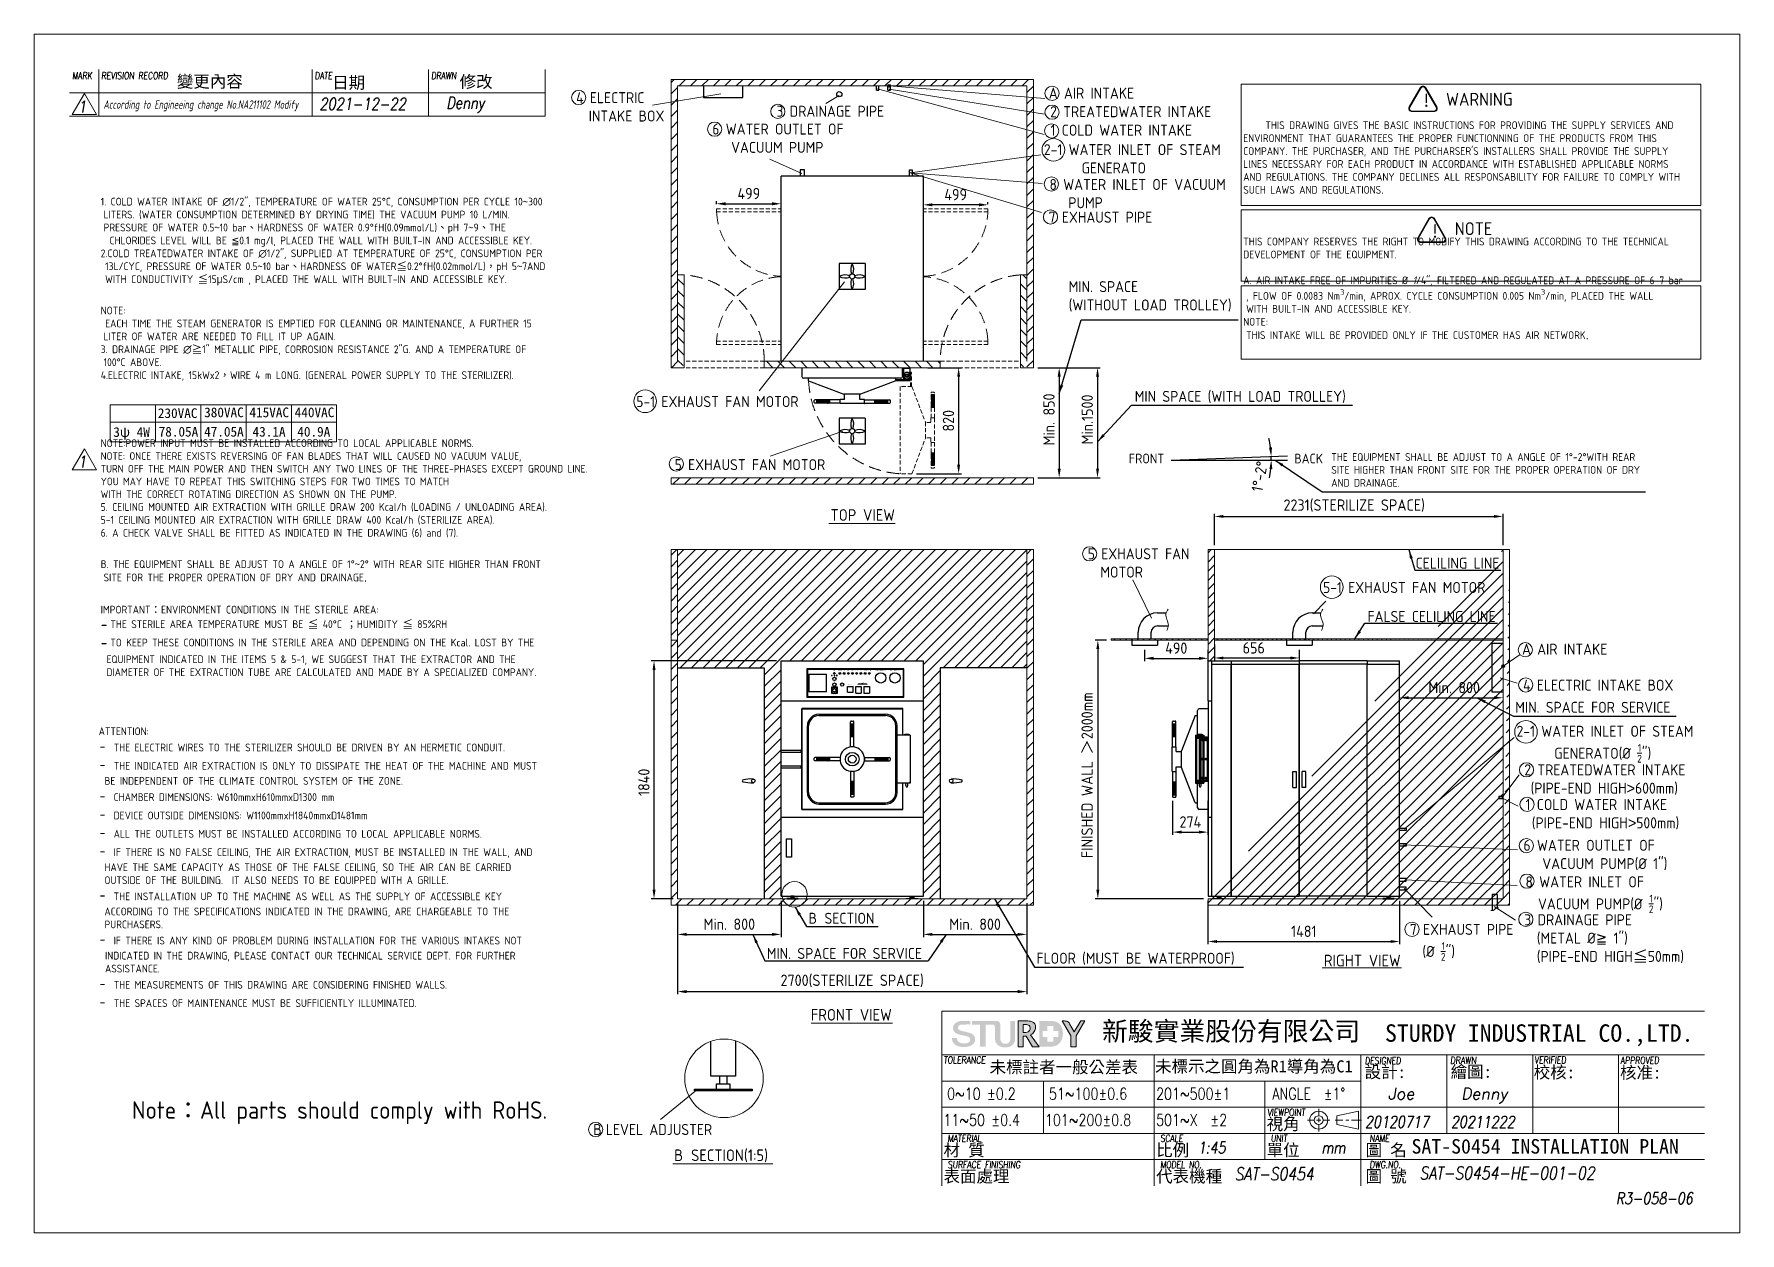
# Model space of a CAD drawing. Header units: millimetres. Extents: x -5848 to 27980, y 41 to 20714.
# Drawn here: x 14795 to 27980, y 41 to 9311 of the extents above; entities outside this region: 2.
import ezdxf
from ezdxf.enums import TextEntityAlignment as Align

# ---------------------------------------------------------------- set-up
doc = ezdxf.new("R2010")
doc.units = ezdxf.units.MM
doc.header["$MEASUREMENT"] = 0
doc.linetypes.add('HIDDEN', pattern=[9.525, 6.35, -3.175])
doc.layers.get('0').update_dxf_attribs({"lineweight": 25})
for name, color, linetype, lineweight in [('D', 3, 'Continuous', 13), ('F', 7, 'Continuous', 15), ('H', 2, 'HIDDEN', 15), ('S', 4, 'Continuous', 15), ('T', 4, 'Continuous', 15), ('標註', 5, 'Continuous', 9)]:
    doc.layers.add(name, color=color, linetype=linetype, lineweight=lineweight)
doc.styles.add('2', font='ARIAL.TTF')
doc.styles.get("Standard").update_dxf_attribs({"font": 'KAIU.TTF'})
doc.styles.add('STU25', font='isocp2.shx')
doc.styles.add('Text', font='romans.shx', dxfattribs={"width": 0.8, "oblique": 10})
doc.dimstyles.new('STU25', dxfattribs={"dimscale": 35, "dimtxt": 2.5, "dimasz": 2, "dimexe": 0.6, "dimexo": 1, "dimgap": 1, "dimtad": 1, "dimdsep": 46, "dimtxsty": 'STU25', "dimcen": 2, "dimazin": 2, "dimtfac": 1, "dimtmove": 0, "dimatfit": 3, "dimfxl": 0, "dimtolj": 1, "dimtzin": 0, "dimarcsym": 0})
doc.dimstyles.new('STU25$7', dxfattribs={"dimscale": 35, "dimtxt": 2.5, "dimasz": 2, "dimexe": 1.25, "dimexo": 0.625, "dimgap": 1, "dimtad": 0, "dimdec": 4, "dimdsep": 46, "dimtxsty": 'STU25', "dimcen": 2.5, "dimazin": 2, "dimtfac": 1, "dimtdec": 4, "dimtmove": 0, "dimatfit": 3, "dimfxl": 0, "dimtolj": 1, "dimtzin": 0, "dimarcsym": 0})
pattern_1 = [(315, (238609.12, 22944.43), (44.194174, 44.194174), [])]
pattern_2 = [(45, (238609.12, 22944.43), (-44.194174, 44.194174), [])]

msp = doc.modelspace()

# ---------------------------------------------------------------- texts
at = {"lineweight": -3}
for s, p in [('變更內容', (15897.871, 8898.271)), ('日期', (17098.033, 8889.371)), ('修改', (18083.511, 8896.491))]:
    msp.add_text(s, height=93.4085, dxfattribs=at).set_placement(p)
at = {"style": '2'}
for s, width, p in [('POWER', 1.05, (20980.33, 4386.05)), ('ADD WATER', 1.05, (21022.83, 4386.043)), ('HEAT', 1.05, (21055.33, 4386.056)), ('VACUUM', 1.05, (21087.83, 4386.176)), ('STERI.', 1.05, (21120.33, 4386.043)), ('EXHAUST', 1.05, (21152.83, 4386.075)), ('DRY', 1.05, (21185.33, 4386.051)), ('VACUUM', 1.2, (21217.836, 4392.614)), ('RELEASE', 1.1, (21217.83, 4386.027)), ('COMPLETE', 1.05, (21250.33, 4386.041)), ('CHAMBER  PRESSURE  GAUGE', 1.05, (21338.329, 4386.041)), ('JACKET  PRESSURE  GAUGE', 1.05, (21448.329, 4386.107)), ('STAND  BY', 1.05, (20980.33, 4302.815)), ('START', 1.05, (21040.33, 4302.927)), ('TEMP. CONTROL', 1.05, (21103.33, 4275.599)), ('STERI.', 1.05, (21166.428, 4275.9)), ('TIMER', 1.05, (21198.08, 4293.581)), ('DRY', 1.05, (21229.33, 4275.9))]:
    msp.add_text(s, height=3.5, dxfattribs=dict(at, width=width)).set_placement(p, align=Align.BOTTOM_CENTER)
at = {"style": '2', "width": 1.05}
msp.add_text('EMERGENCY', height=3.5, dxfattribs=at).set_placement((20980.3, 4209.065), align=Align.TOP_CENTER)
at = {"layer": 'D', "color": 4}
msp.add_text('SAT-S0454 INSTALLATION PLAN', height=112.5, dxfattribs=at).set_placement((25441.431, 654.112))
at = {"layer": 'D', "color": 11, "attachment_point": 1}
for s, insert, char_height in [('{\\Fisocp2.shx;\\C3;4 ELECTRIC \\P  INTAKE BOX}', (18984.157, 8861.942), 85), ('{\\Fisocp2.shx;\\C3;A AIR INTAKE}', (22637.703, 8896.566), 85), ('{\\Fisocp2.shx;\\C3;3 DRAINAGE PIPE}', (20532.588, 8757.102), 85), ('{\\Fisocp2.shx;\\C3;2 TREATEDWATER INTAKE}', (22648.066, 8753.559), 85), ('{\\Fisocp2.shx;\\C3;6 WATER OUTLET OF \\P   VACUUM PUMP}', (20036.318, 8619.33), 85), ('{\\Fisocp2.shx;\\C3;1 COLD WATER INTAKE}', (22650.565, 8610.658), 85), ('{\\Fisocp2.shx|c136;\\C3;2-1 WATER INLET OF STEAM \\P      GENERATO}', (22599.687, 8460.026), 85), ('{\\Fisocp2.shx|c136;\\C3;8 WATER INLET OF VACUUM \\P   PUMP}', (22642.749, 8190.747), 85), ('{\\Fisocp2.shx;\\C3;7 EXHAUST PIPE}', (22636.476, 7937.509), 85), ('{\\Fisocp2.shx|c136;\\C3;MIN. SPACE \\P(WITHOUT LOAD TROLLEY)}', (22791.147, 7400.852), 85), ('{\\Fisocp2.shx;\\C3;5-1 EXHAUST FAN MOTOR}', (19448.902, 6511.873), 85), ('{\\Fisocp2.shx;\\C3;MIN SPACE (WITH LOAD TROLLEY)}', (23302.107, 6552.267), 85), ('{\\Fisocp2.shx;\\C3;THE EQUIPMENT SHALL BE ADJUST TO A ANGLE OF 1%%d-2%%dWITH REAR \\PSITE HIGHER THAN FRONT SITE FOR THE PROPER OPERATION OF DRY \\PAND DRAINAGE.}', (24821.018, 6070.873), 60), ('{\\Fisocp2.shx;\\C3;5 EXHAUST FAN MOTOR}', (19745.336, 6024.228), 85), ('{\\Fisocp2.shx;TOP VIEW}', (20950.168, 5637.515), 90), ('{\\Fisocp2.shx;\\C3;5 EXHAUST FAN \\P  MOTOR}', (22938.89, 5335.018), 85), ('{\\Fisocp.shx;\\C3;CELILING LINE}', (25473.115, 5262.878), 85), ('{\\Fisocp2.shx;\\C3;5-1 EXHAUST FAN MOTOR}', (24757.398, 5074.303), 85), ('{\\Fisocp2.shx;\\C3;FALSE CELILING LINE}', (25101.203, 4850.436), 85), ('{\\Fisocp2.shx;\\C3;A AIR INTAKE}', (26295.697, 4597.419), 85), ('{\\Fisocp2.shx;\\C3;4 ELECTRIC INTAKE BOX}', (26303.627, 4318.939), 85), ('{\\Fisocp2.shx;\\C3;MIN. SPACE FOR SERVICE}', (26243.411, 4147.887), 85), ('\\A1;{\\Fisocp2.shx;\\C3;2-1 WATER INLET OF STEAM \\P      GENERATO(%%c \\H0.7x;\\S1/2;\\H1.429x;")}', (26253.318, 3962.726), 85), ('{\\Fisocp2.shx;\\C3;2 TREATEDWATER INTAKE\\P (PIPE-END HIGH\\f新細明體|b0|i0|c136|p18;>\\Fisocp2.shx;600mm)}', (26313.267, 3664.432), 85), ('{\\Fisocp2.shx;\\C3;1 COLD WATER INTAKE\\P (PIPE-END HIGH\\f新細明體|b0|i0|c136|p18;>\\Fisocp2.shx;500mm)}', (26322.704, 3396.137), 85), ('\\A1;{\\Fisocp2.shx;\\C3;8 WATER INLET OF \\P  VACUUM PUMP(%%c \\H0.7x;\\S1/2;\\H1.429x;")}', (26321.904, 2798.102), 85), ('{\\Fisocp2.shx;\\C3;B\\f標楷體|b0|i0|c136|p65; \\Fisocp2.shx;SECTION}', (20780.899, 2516.514), 85), ('{\\Fisocp2.shx;\\C3;3 DRAINAGE PIPE \\P  (METAL %%C\\f新細明體|b0|i0|c136|p18;≧\\Fisocp2.shx; 1")\\P  (PIPE-END HIGH\\f標楷體|b0|i0|c136|p65;≦\\Fisocp2.shx;50mm)}', (26312.766, 2504.997), 85), ('{\\Fisocp2.shx;\\C3;MIN. SPACE FOR SERVICE}', (20458.254, 2244.587), 85), ('{\\Fisocp2.shx;\\C3;FLOOR (MUST BE WATERPROOF)}', (22542.334, 2207.584), 85), ('{\\Fisocp2.shx;RIGHT VIEW}', (24763.991, 2192.023), 90), ('{\\Fisocp2.shx;FRONT VIEW}', (20797.84, 1772.557), 90), ('{\\Fisocp2.shx;\\C3;B\\f???|b0|i0|c0|p65; \\Fisocp2.shx;LEVEL ADJUSTER}', (19116.918, 883.065), 85), ('{\\Fisocp2.shx;B} {\\Fisocp2.shx;SECTION(1:5)}', (19742.321, 686.508), 90)]:
    msp.add_mtext(s, dxfattribs=dict(at, insert=insert, char_height=char_height))
at = {"layer": 'D', "color": 11, "attachment_point": 1, "style": 'STU25'}
for s, insert, char_height in [('{\\f標楷體|b0|i0|c136|p65;!}', (25521.776, 8849.468), 100), ('WARNING', (25708.288, 8857.217), 100), ('\\A1;\\P\\H0.7042x;     THIS DRAWING GIVES THE BASIC INSTRUCTIONS FOR PROVIDING THE SUPPLY SERVICES AND\\PENVIRONMENT THAT GUARANTEES THE PROPER FUNCTIONNING OF THE PRODUCTS FROM THIS \\PCOMPANY. THE PURCHASER, AND THE PURCHARSER\'S INSTALLERS SHALL PROVIDE THE SUPPLY \\PLlNES NECESSARY FOR EACH PRODUCT IN ACCORDANCE WITH ESTABLlSHED APPLlCABLE NORMS \\PAND REGULATIONS. THE COMPANY DECLlNES ALL RESPONSABILlTY FOR FAILURE TO COMPLY WITH \\PSUCH LAWS AND REGULATIONS\\f????|b0|i0|c0|p54;.\\P\\P\\P\\P\\Fisocp2.shx|c0;THIS COMPANY RESERVES THE RIGHT TO MODIFY THIS DRAWING ACCORDING TO THE TECHNICAL \\PDEVELOPMENT OF THE EQUIPMENT.\\P\\PA. AIR INTAKE FREE OF IMPURITIES %%C \\fISOCP2|b0|i1|c0|p2;1\\Fisocp2.shx|c0;/4"\\fISOCP2|b0|i1|c0|p2;, \\Fisocp2.shx|c0;FILTERED AND REGULATED AT A PRESSURE OF 6-7 bar\\P\\f????|b0|i0|c0|p54; \\Fisocp2.shx|c0;, FLOW OF 0.0083 Nm{\\H0.7x;\\S3^ ;}\\H1.0003x;/min, APROX. CYCLE CONSUMPTION 0.005 Nm{\\H0.7x;\\S3^ ;}\\H1.0003x;/min, PLACED THE WALL \\P\\f????|b0|i0|c0|p54; \\Fisocp2.shx|c0;WITH BUILT-IN AND ACCESSIBLE KEY.\\PNOTE:\\P\\f????|b0|i0|c0|p54; \\Fisocp2.shx|c0;THIS INTAKE WILL BE PROVIDED ONLY IF THE CUSTOMER HAS AIR NETWORK\\fArial|b0|i0|c0|p34;\\H1.1x;.', (24140.749, 8778.466), 85.150918), ('{\\A1;}\\P{\\A1;\\Fisocp2.shx;\\H0.70447x;1. COLD WATER INTAKE OF ∅1/2", TEMPERATURE OF WATER 25°C, CONSUMPTION PER CYCLE 10}{\\A1;\\f細明體|b0|i0|c136|p49;\\H0.70447x;~}{\\A1;\\Fisocp2.shx;\\H0.70447x;300 }\\P{\\A1;\\F???;\\H0.70447x; }{\\A1;\\Fisocp2.shx;\\H0.70447x;LITERS. (WATER CONSUMPTION DETERMINED BY DRYING TIME) THE VACUUM PUMP 10 L/MIN. }\\P{\\A1;\\F???;\\H0.70447x; }{\\A1;\\Fisocp2.shx;\\H0.70447x;PRESSURE OF WATER 0.5}{\\A1;\\f細明體|b0|i0|c136|p49;\\H0.70447x;~}{\\A1;\\Fisocp2.shx;\\H0.70447x;10 bar}{\\A1;\\f標楷體|b0|i0|c136|p65;\\H0.70447x;、}{\\A1;\\Fisocp2.shx;\\H0.70447x;HARDNESS OF WATER 0.9°fH(0.09mmol/L)}{\\A1;\\f標楷體|b0|i0|c136|p65;\\H0.70447x;、}{\\A1;\\Fisocp2.shx;\\H0.70447x;pH 7}{\\A1;\\f細明體|b0|i0|c136|p49;\\H0.70447x;~}{\\A1;\\Fisocp2.shx;\\H0.70447x;9}{\\A1;\\f標楷體|b0|i0|c136|p65;\\H0.70447x;、}{\\A1;\\Fisocp2.shx;\\H0.70447x;THE}\\P{\\A1;\\Fisocp2.shx;\\H0.70447x;  CHLORIDES LEVEL WILL BE }{\\A1;\\f新細明體|b0|i0|c136|p16;\\H0.70447x;≦}{\\A1;\\Fisocp2.shx;\\H0.70447x;0.1 mg/l, PLACED THE WALL WITH BUILT-IN AND ACCESSIBLE KEY.}\\P{\\A1;\\Fisocp2.shx;\\H0.70447x;2.COLD TREATEDWATER INTAKE OF ∅1/2", SUPPLIED AT TEMPERATURE OF 25°C, CONSUMPTION PER}\\P{\\A1;\\Fisocp2.shx;\\H0.70447x; 13L/CYC, PRESSURE OF WATER 0.5}{\\A1;\\f細明體|b0|i0|c136|p49;\\H0.70447x;~}{\\A1;\\Fisocp2.shx;\\H0.70447x;10 bar}{\\A1;\\f標楷體|b0|i0|c136|p65;\\H0.70447x;、}{\\A1;\\Fisocp2.shx;\\H0.70447x;HARDNESS OF WATER}{\\A1;\\f標楷體|b0|i0|c136|p65;\\H0.70447x;≦}{\\A1;\\Fisocp2.shx;\\H0.70447x;0.2°fH(0.02mmol/L)}{\\A1;\\f標楷體|b0|i0|c136|p65;\\H0.70447x;，}{\\A1;\\Fisocp2.shx;\\H0.70447x;pH 5}{\\A1;\\f細明體|b0|i0|c136|p49;\\H0.70447x;~}{\\A1;\\Fisocp2.shx;\\H0.70447x;7AND }\\P{\\A1;\\Fisocp2.shx;\\H0.70447x; WITH CONDUCTIVITY }{\\A1;\\f標楷體|b0|i0|c136|p65;\\H0.70447x;≦}{\\A1;\\Fisocp2.shx;\\H0.70447x;15}{\\A1;\\f新細明體|b0|i0|c136|p16;\\H0.70447x;μ}{\\A1;\\Fisocp2.shx;\\H0.70447x;S/cm , PLACED THE WALL WITH BUILT-IN AND ACCESSIBLE KEY.}\\P{\\A1;\\Fisocp2.shx;\\H0.70447x;}\\P{\\A1;\\Fisocp2.shx;\\H0.70447x;NOTE:}\\P{\\A1;\\Fisocp2.shx;\\H0.70447x; EACH TIME THE STEAM GENERATOR IS EMPTIED FOR CLEANING OR MAINTENANCE, A FURTHER 15 }\\P{\\A1;\\F???;\\H0.70447x; }{\\A1;\\Fisocp2.shx;\\H0.70447x;LITER OF WATER ARE NEEDED TO FILL IT UP AGAIN.}\\P{\\A1;\\Fisocp2.shx;\\H0.70447x;3. DRAINAGE PIPE ∅}{\\A1;\\f標楷體|b0|i0|c136|p65;\\H0.70447x;≧}{\\A1;\\Fisocp2.shx;\\H0.70447x;1" METALLIC PIPE, CORROSION RESISTANCE 2"G. AND A TEMPERATURE OF }\\P{\\A1;\\F???;\\H0.70447x; }{\\A1;\\Fisocp2.shx;\\H0.70447x;100°C ABOVE.}\\P{\\A1;\\Fisocp2.shx;\\H0.70447x;4.ELECTRIC INTAKE, 15kWx2}{\\A1;\\f標楷體|b0|i0|c136|p65;\\H0.70447x;，}{\\A1;\\Fisocp2.shx;\\H0.70447x;WIRE 4 m LONG. (GENERAL POWER SUPPLY TO THE STERILIZER).}\\P{\\A1;\\Fisocp2.shx;\\H0.70447x;}\\P{\\A1;\\Fisocp2.shx;\\H0.70447x;}\\P{\\A1;\\Fisocp2.shx;\\H0.70447x;}\\P{\\A1;\\Fisocp2.shx;\\H0.70447x;NOTE:POWER INPUT MUST BE INSTALLED ACCORDING TO LOCAL APPLICABLE NORMS.}\\P{\\A1;\\H0.69289x;NOTE: ONCE THERE EXISTS REVERSING OF FAN BLADES THAT WILL CAUSED NO VACUUM VALUE, }\\P{\\A1;\\H0.69289x;TURN OFF THE MAIN POWER AND THEN SWITCH ANY TWO LINES OF THE THREE-PHASES EXCEPT GROUND LINE. }\\P{\\A1;\\H0.69289x;YOU MAY HAVE TO REPEAT THIS SWITCHING STEPS FOR TWO TIMES TO MATCH }\\P{\\A1;\\H0.69289x;WITH THE CORRECT ROTATING DIRECTION AS SHOWN ON THE PUMP. }\\P{\\A1;\\Fisocp2.shx;\\H0.70447x;5. CEILING MOUNTED AIR EXTRACTION WITH GRILLE DRAW 200 Kcal/h (LOADING / UNLOADING AREA).}\\P{\\A1;\\Fisocp2.shx;\\H0.70447x;5-1 CEILING MOUNTED AIR EXTRACTION WITH GRILLE DRAW 400 Kcal/h (STERILIZE AREA).}\\P{\\A1;\\Fisocp2.shx;\\H0.70447x;6. A CHECK VALVE SHALL BE FITTED AS INDICATED IN THE DRAWING (6) and (7).}\\P{\\A1;\\Fisocp2.shx;\\H0.70447x;}\\P{\\A1;\\Fisocp2.shx;\\H0.70447x;B. THE EQUIPMENT SHALL BE ADJUST TO A ANGLE OF 1°}{\\A1;\\f細明體|b0|i0|c136|p49;\\H0.70447x;~}{\\A1;\\Fisocp2.shx;\\H0.70447x;2° WITH REAR SITE HIGHER THAN FRONT }\\P{\\A1;\\F???;\\H0.70447x; }{\\A1;\\Fisocp2.shx;\\H0.70447x;SITE FOR THE PROPER OPERATION OF DRY AND DRAINAGE}{\\A1;\\fArial|b0|i0|c0|p34;\\H0.77492x;.}\\P{\\A1;\\fArial|b0|i0|c0|p34;\\H0.77492x;}\\P{\\A1;\\Fisocp2.shx;\\H0.70433x;IMPORTANT}{\\A1;\\f標楷體|b0|i0|c136|p65;\\H0.70433x;：}{\\A1;\\Fisocp2.shx;\\H0.70433x;ENVIRONMENT CONDITIONS IN THE STERILE AREA:}\\P{\\A1;\\Fisocp2.shx;\\H1.00000x;-}{\\A1;\\F???;\\H0.70420x; }{\\A1;\\Fisocp2.shx;\\H0.70420x;THE STERILE AREA TEMPERATURE MUST BE }{\\A1;\\f標楷體|b0|i0|c136|p65;\\H0.70420x;≦}{\\A1;\\Fisocp2.shx;\\H0.70420x; 40°C }{\\A1;\\f標楷體|b0|i0|c136|p65;\\H0.70420x;；}{\\A1;\\Fisocp2.shx;\\H0.70420x;HUMIDITY }{\\A1;\\f標楷體|b0|i0|c136|p65;\\H0.70420x;≦}{\\A1;\\Fisocp2.shx;\\H0.70420x; 85%RH}\\P{\\A1;\\Fisocp2.shx;\\H1.00000x;-}{\\A1;\\F???;\\H0.70420x; }{\\A1;\\Fisocp2.shx;\\H0.70420x;TO KEEP THESE CONDITIONS IN THE STERILE AREA AND DEPENDING ON THE Kcal. LOST BY THE }\\P{\\A1;\\F???;\\H0.70420x;  }{\\A1;\\Fisocp2.shx;\\H0.70420x;EQUIPMENT INDICATED IN THE ITEMS 5 & 5-1, WE SUGGEST THAT THE EXTRACTOR AND THE }\\P{\\A1;\\F???;\\H0.70420x;  }{\\A1;\\Fisocp2.shx;\\H0.70420x;DIAMETER OF THE EXTRACTION TUBE ARE CALCULATED AND MADE BY A SPECIALIZED COMPANY.}', (15309.045, 8187.569), 85.150918), ('{\\f標楷體|b0|i0|c136|p65;!}', (25589.018, 7837.114), 100), ('NOTE', (25775.531, 7856.482), 100), ('{\\f標楷體|b0|i0|c136|p65;230VAC}', (15750.965, 6417.468), 75), ('{\\f標楷體|b0|i0|c136|p65;380VAC}', (16108.848, 6423.654), 75), ('{\\f標楷體|b0|i0|c136|p65;415VAC}', (16458.848, 6423.654), 75), ('{\\f標楷體|b0|i0|c136|p65;440VAC}', (16808.848, 6423.654), 75), ('{\\f標楷體|b0|i0|c136|p65;3ψ 4W}', (15406.53, 6271.43), 75), ('{\\f標楷體|b0|i0|c136|p65;78.05A}', (15757.048, 6274.099), 75), ('{\\f標楷體|b0|i0|c136|p65;47.05A}', (16108.52, 6274.099), 75), ('{\\f標楷體|b0|i0|c136|p65;43.1A}', (16482.873, 6274.099), 75), ('{\\f標楷體|b0|i0|c136|p65;40.9A}', (16828.845, 6274.099), 75), ('\\P{\\H0.7042x;ATTENTION:\\P\\f標楷體|b0|i0|c136|p65;\\H1.42x;- \\Fisocp2.shx;\\H0.7042x;THE ELECTRIC WIRES TO THE STERILIZER SHOULD BE DRIVEN BY AN HERMETIC CONDUIT.  \\P\\f標楷體|b0|i0|c136|p65;\\H1.42x;- \\Fisocp2.shx;\\H0.7042x;THE INDICATED AIR EXTRACTION IS ONLY TO DISSIPATE THE HEAT OF THE MACHINE AND MUST \\P\\f???|b0|i0|c0|p65;  \\Fisocp2.shx;BE INDEPENDENT OF THE CLIMATE CONTROL SYSTEM OF THE ZONE.\\P\\f標楷體|b0|i0|c136|p65;\\H1.42x;- \\Fisocp2.shx;\\H0.7042x;CHAMBER DIMENSIONS: W610mmxH610mmxD1300 mm\\P\\f標楷體|b0|i0|c136|p65;\\H1.42x;- \\Fisocp2.shx;\\H0.7042x;DEVICE OUTSIDE DIMENSIONS: W1100mmxH1840mmxD1481mm\\P\\f標楷體|b0|i0|c136|p65;\\H1.42x;- \\Fisocp2.shx;\\H0.7042x;ALL THE OUTLETS MUST BE INSTALLED ACCORDING TO LOCAL APPLICABLE NORMS.\\P\\f標楷體|b0|i0|c136|p65;\\H1.42x;- \\Fisocp2.shx;\\H0.7042x;IF THERE IS NO FALSE CEILING, THE AIR EXTRACTION, MUST BE INSTALLED IN THE WALL, AND \\P\\f???|b0|i0|c0|p65;  \\Fisocp2.shx;HAVE THE SAME CAPACITY AS THOSE OF THE FALSE CEILING, SO THE AIR CAN BE CARRIED \\P\\f???|b0|i0|c0|p65;  \\Fisocp2.shx;OUTSIDE OF THE BUILDING.  IT ALSO NEEDS TO BE EQUIPPED WITH A GRILLE.\\P\\f標楷體|b0|i0|c136|p65;\\H1.42x;- \\Fisocp2.shx;\\H0.7042x;THE INSTALLATION UP TO THE MACHINE AS WELL AS THE SUPPLY OF ACCESSIBLE KEY \\P\\f???|b0|i0|c0|p65;  \\Fisocp2.shx;ACCORDING TO THE SPECIFICATIONS INDICATED IN THE DRAWING, ARE CHARGEABLE TO THE \\P\\f???|b0|i0|c0|p65;  \\Fisocp2.shx;PURCHASERS.\\fArial|b0|i0|c0|p34;\\H1.087x; \\P\\f標楷體|b0|i0|c136|p65;\\H1.307x;- \\Fisocp2.shx;\\H0.7042x;IF THERE IS ANY KIND OF PROBLEM DURING INSTALLATION FOR THE VARIOUS INTAKES NOT \\P\\f???|b0|i0|c0|p65;\\H1.1x;  \\Fisocp2.shx;\\H0.9087x;INDICATED IN THE DRAWING, PLEASE CONTACT OUR TECHNICAL SERVICE DEPT. FOR FURTHER \\P\\f???|b0|i0|c0|p65;\\H1.1x;  \\Fisocp2.shx;\\H0.9087x;ASSISTANCE.\\P\\f標楷體|b0|i0|c136|p65;\\H1.42x;- \\Fisocp2.shx;\\H0.7042x;THE MEASUREMENTS OF THIS DRAWING ARE CONSIDERING FINISHED WALLS.\\P\\f標楷體|b0|i0|c136|p65;\\H1.42x;- \\Fisocp2.shx;\\H0.7042x;THE SPACES OF MAINTENANCE MUST BE SUFFICIENTLY ILLUMINATED.}', (15293.512, 4091.787), 85.150918), ('{\\C3;6 WATER OUTLET OF \\P   VACUUM PUMP(%%c 1")}', (26306.649, 3080.709), 85), ('\\A1;{\\C3;7 EXHAUST PIPE\\P  (%%c \\H0.7x;\\S1/2;\\H1.429x;")}', (25428.343, 2430.541), 85)]:
    msp.add_mtext(s, dxfattribs=dict(at, insert=insert, char_height=char_height))
at = {"layer": 'D', "linetype": 'Continuous', "char_height": 75, "width": 218.181, "attachment_point": 1}
for s, insert in [('{\\Fisocp2.shx;FRONT}', (23256.698, 6066.655)), ('{\\Fisocp2.shx;BACK}', (24535.221, 6066.204))]:
    msp.add_mtext(s, dxfattribs=dict(at, insert=insert))
at = {"layer": 'D', "color": 0, "insert": (15551.093, 1058.354), "char_height": 135.00867, "attachment_point": 1, "style": 'STU25'}
msp.add_mtext('Note{\\f標楷體|b0|i0|c136|p65;：}All parts should comply with RoHS.', dxfattribs=at)
at = {"layer": 'F', "color": 1, "lineweight": 15, "style": 'Text', "oblique": 5, "width": 0.8}
for s, p in [('MARK', (15088.439, 8962.756)), ('REVISION RECORD', (15313.439, 8962.756)), ('DATE', (16963.589, 8962.756)), ('DRAWN', (17863.589, 8962.756))]:
    msp.add_text(s, height=54, dxfattribs=at).set_placement(p)
at = {"layer": 'T', "lineweight": 20, "style": 'Text', "oblique": 10, "width": 0.8}
for s, height, p in [('1', 90, (15133.816, 8705.929)), ('2021-12-22', 92, (16999.691, 8725.555)), ('Denny', 92, (17980.728, 8733.818)), ('1', 90, (15133.816, 5959.227)), ('20120717', 90, (25081.688, 854.327)), ('20211222', 90, (25745.438, 854.327)), ('1:45', 90, (23788.036, 655.45)), ('mm', 90, (24744.652, 655.705)), ('SAT-S0454', 99, (24074.996, 447.848)), ('SAT-S0454-HE-001-02', 99, (25502.775, 454.141))]:
    msp.add_text(s, height=height, dxfattribs=at).set_placement(p)
at = {"layer": 'T', "lineweight": 20, "style": 'Text', "oblique": 10}
for s, p in [('Joe', (25259.008, 1072.24)), ('Denny', (25824.062, 1072.24))]:
    msp.add_text(s, height=90, dxfattribs=at).set_placement(p)
at = {"layer": 'T', "linetype": 'Continuous', "lineweight": 20, "attachment_point": 1, "style": 'Text'}
for s, insert, char_height in [('{\\Fisocp2.shx|c136;According to Engineeing change No.NA211102 Modify}', (15330.837, 8799.198), 65), ('{R3-058-06}', (27020.346, 353.1), 90)]:
    msp.add_mtext(s, dxfattribs=dict(at, insert=insert, char_height=char_height))
at = {"layer": '標註', "char_height": 20, "attachment_point": 1}
for insert in [(-5848.314, 20713.545), (-5702.391, 20651.83)]:
    msp.add_mtext('\\A1;', dxfattribs=dict(at, insert=insert))

# ---------------------------------------------------------------- blocks, each defined once
blk = doc.blocks.new('*D1')
at = {"layer": 'D', "color": 0, "linetype": 'Continuous', "lineweight": -2}
for p, q in [((23918, 4590), (23918, 4466)), ((23988, 4487), (24504, 4487)), ((24574, 4550), (24574, 4466))]:
    blk.add_line(p, q, dxfattribs=at)
at = {"layer": 'D', "color": 0}
for points in [[(23988, 4498), (23988, 4475), (23918, 4487)], [(24504, 4475), (24504, 4498), (24574, 4487)]]:
    blk.add_solid(points, dxfattribs=at)
at = {"layer": 'Defpoints', "color": 0}
for p in [(23918, 4625), (24574, 4585), (24574, 4487)]:
    blk.add_point(p, dxfattribs=at)
at = {"layer": 'D', "color": 0, "insert": (24222, 4565), "char_height": 87.5, "attachment_point": 5, "style": 'STU25'}
blk.add_mtext('\\A1;656', dxfattribs=at)
blk = doc.blocks.new('*D2')
at = {"layer": 'D', "color": 0, "lineweight": -2}
for p, q in [((19768, 2590), (19768, 2328)), ((20568, 2610), (20568, 2328)), ((19838, 2349), (20498, 2349))]:
    blk.add_line(p, q, dxfattribs=at)
at = {"layer": 'D', "color": 0}
for points in [[(19838, 2361), (19838, 2338), (19768, 2349)], [(20498, 2338), (20498, 2361), (20568, 2349)]]:
    blk.add_solid(points, dxfattribs=at)
at = {"layer": 'Defpoints', "color": 0}
for p in [(20568, 2645), (19768, 2625), (20568, 2349)]:
    blk.add_point(p, dxfattribs=at)
at = {"layer": 'D', "color": 0, "insert": (20168, 2428), "char_height": 87.5, "attachment_point": 5, "style": 'STU25'}
blk.add_mtext('\\A1;Min. 800', dxfattribs=at)
blk = doc.blocks.new('*D3')
at = {"layer": 'D', "color": 0, "lineweight": -2}
for p, q in [((21668, 2610), (21668, 2328)), ((22468, 2590), (22468, 2328)), ((21738, 2349), (22398, 2349))]:
    blk.add_line(p, q, dxfattribs=at)
at = {"layer": 'D', "color": 0}
for points in [[(21738, 2361), (21738, 2338), (21668, 2349)], [(22398, 2338), (22398, 2361), (22468, 2349)]]:
    blk.add_solid(points, dxfattribs=at)
at = {"layer": 'Defpoints', "color": 0}
for p in [(21668, 2645), (22468, 2625), (22468, 2349)]:
    blk.add_point(p, dxfattribs=at)
at = {"layer": 'D', "color": 0, "insert": (22068, 2428), "char_height": 87.5, "attachment_point": 5, "style": 'STU25'}
blk.add_mtext('\\A1;Min. 800', dxfattribs=at)
blk = doc.blocks.new('*D4')
at = {"layer": 'D', "color": 0, "lineweight": -2}
for p, q in [((20533, 4465), (19565, 4465)), ((19586, 4395), (19586, 2695)), ((19733, 2625), (19565, 2625))]:
    blk.add_line(p, q, dxfattribs=at)
at = {"layer": 'D', "color": 0}
for points in [[(19598, 4395), (19575, 4395), (19586, 4465)], [(19575, 2695), (19598, 2695), (19586, 2625)]]:
    blk.add_solid(points, dxfattribs=at)
at = {"layer": 'Defpoints', "color": 0}
for p in [(20568, 4465), (19586, 2625), (19768, 2625)]:
    blk.add_point(p, dxfattribs=at)
at = {"layer": 'D', "color": 0, "insert": (19508, 3525), "char_height": 87.5, "attachment_point": 5, "rotation": 90, "style": 'STU25'}
blk.add_mtext('\\A1;1840', dxfattribs=at)
blk = doc.blocks.new('*D5')
at = {"layer": 'D', "color": 0, "lineweight": -2}
for p, q in [((25349, 4153), (25349, 4158)), ((25419, 4179), (26079, 4179)), ((26149, 4153), (26149, 4158))]:
    blk.add_line(p, q, dxfattribs=at)
at = {"layer": 'D', "color": 0}
for points in [[(25419, 4191), (25419, 4168), (25349, 4179)], [(26079, 4168), (26079, 4191), (26149, 4179)]]:
    blk.add_solid(points, dxfattribs=at)
at = {"layer": 'Defpoints', "color": 0}
for p in [(25349, 4188), (26149, 4188), (26149, 4179)]:
    blk.add_point(p, dxfattribs=at)
at = {"layer": 'D', "color": 0, "insert": (25771, 4258), "char_height": 87.5, "attachment_point": 5, "style": 'STU25'}
blk.add_mtext('\\A1;{\\Fisocp2.shx;Min. 800}', dxfattribs=at)
blk = doc.blocks.new('*D8')
at = {"layer": 'D', "color": 0, "lineweight": -2}
for p, q in [((23868, 2610), (23868, 2273)), ((25349, 2610), (25349, 2273)), ((23938, 2294), (25279, 2294))]:
    blk.add_line(p, q, dxfattribs=at)
at = {"layer": 'D', "color": 0}
for points in [[(23938, 2306), (23938, 2283), (23868, 2294)], [(25279, 2283), (25279, 2306), (25349, 2294)]]:
    blk.add_solid(points, dxfattribs=at)
at = {"layer": 'Defpoints', "color": 0}
for p in [(23868, 2645), (25349, 2645), (25349, 2294)]:
    blk.add_point(p, dxfattribs=at)
at = {"layer": 'D', "color": 0, "insert": (24609, 2373), "char_height": 87.5, "attachment_point": 5, "style": 'STU25'}
blk.add_mtext('\\A1;1481', dxfattribs=at)
blk = doc.blocks.new('*D9')
at = {"layer": 'D', "color": 0, "lineweight": -2}
for p, q in [((22553, 6731), (22739, 6731)), ((22718, 6661), (22718, 5951)), ((22553, 5881), (22739, 5881))]:
    blk.add_line(p, q, dxfattribs=at)
at = {"layer": 'D', "color": 0}
for points in [[(22730, 6661), (22706, 6661), (22718, 6731)], [(22706, 5951), (22730, 5951), (22718, 5881)]]:
    blk.add_solid(points, dxfattribs=at)
at = {"layer": 'Defpoints', "color": 0}
for p in [(22518, 6731), (22518, 5881), (22718, 5881)]:
    blk.add_point(p, dxfattribs=at)
at = {"layer": 'D', "color": 0, "insert": (22639, 6331), "char_height": 87.5, "attachment_point": 5, "rotation": 90, "style": 'STU25'}
blk.add_mtext('\\A1;{\\Fisocp2.shx;Min. 850}', dxfattribs=at)
blk = doc.blocks.new('*D10')
at = {"layer": 'D', "color": 0, "lineweight": -2}
for p, q in [((22553, 6731), (23035, 6731)), ((23014, 6661), (23014, 5951)), ((22553, 5881), (23035, 5881))]:
    blk.add_line(p, q, dxfattribs=at)
at = {"layer": 'D', "color": 0}
for points in [[(23026, 6661), (23003, 6661), (23014, 6731)], [(23003, 5951), (23026, 5951), (23014, 5881)]]:
    blk.add_solid(points, dxfattribs=at)
at = {"layer": 'Defpoints', "color": 0}
for p in [(22518, 6731), (22518, 5881), (23014, 5881)]:
    blk.add_point(p, dxfattribs=at)
at = {"layer": 'D', "color": 0, "insert": (22935, 6331), "char_height": 87.5, "attachment_point": 5, "rotation": 90, "style": 'STU25'}
blk.add_mtext('\\A1;{\\Fisocp2.shx;Min.1500}', dxfattribs=at)
blk = doc.blocks.new('*D11')
at = {"layer": 'D', "color": 0, "linetype": 'Continuous', "lineweight": -2}
for p, q in [((23378, 4550), (23378, 4463)), ((23448, 4484), (23798, 4484)), ((23868, 4550), (23868, 4463))]:
    blk.add_line(p, q, dxfattribs=at)
at = {"layer": 'D', "color": 0}
for points in [[(23448, 4496), (23448, 4472), (23378, 4484)], [(23798, 4472), (23798, 4496), (23868, 4484)]]:
    blk.add_solid(points, dxfattribs=at)
at = {"layer": 'Defpoints', "color": 0}
for p in [(23378, 4585), (23868, 4585), (23868, 4484)]:
    blk.add_point(p, dxfattribs=at)
at = {"layer": 'D', "color": 0, "insert": (23623, 4563), "char_height": 87.5, "attachment_point": 5, "style": 'STU25'}
blk.add_mtext('\\A1;490', dxfattribs=at)
blk = doc.blocks.new('*D12')
at = {"layer": 'D', "color": 0, "lineweight": -2}
for p, q in [((21703, 6731), (21962, 6731)), ((21941, 5981), (21941, 6661)), ((21614, 5911), (21962, 5911))]:
    blk.add_line(p, q, dxfattribs=at)
at = {"layer": 'D', "color": 0}
for points in [[(21952, 6661), (21929, 6661), (21941, 6731)], [(21929, 5981), (21952, 5981), (21941, 5911)]]:
    blk.add_solid(points, dxfattribs=at)
at = {"layer": 'Defpoints', "color": 0}
for p in [(21668, 6731), (21941, 6731), (21579, 5911)]:
    blk.add_point(p, dxfattribs=at)
at = {"layer": 'D', "color": 0, "insert": (21862, 6321), "char_height": 87.5, "attachment_point": 5, "rotation": 90, "style": 'STU25'}
blk.add_mtext('\\A1;820', dxfattribs=at)
blk = doc.blocks.new('*D13')
at = {"layer": 'D', "color": 0, "lineweight": -2}
for p, q in [((23595, 3381), (23595, 3119)), ((23868, 3381), (23868, 3119)), ((23665, 3140), (23798, 3140))]:
    blk.add_line(p, q, dxfattribs=at)
at = {"layer": 'D', "color": 0}
for points in [[(23665, 3152), (23665, 3129), (23595, 3140)], [(23798, 3129), (23798, 3152), (23868, 3140)]]:
    blk.add_solid(points, dxfattribs=at)
at = {"layer": 'Defpoints', "color": 0}
for p in [(23595, 3416), (23868, 3416), (23868, 3140)]:
    blk.add_point(p, dxfattribs=at)
at = {"layer": 'D', "color": 0, "insert": (23732, 3219), "char_height": 87.5, "attachment_point": 5, "style": 'STU25'}
blk.add_mtext('\\A1;274', dxfattribs=at)
blk = doc.blocks.new('*D14')
at = {"layer": 'D', "color": 0, "lineweight": -2}
for p, q in [((21668, 7996), (21668, 8012)), ((22097, 7991), (21738, 7991)), ((22167, 7996), (22167, 8012))]:
    blk.add_line(p, q, dxfattribs=at)
at = {"layer": 'D', "color": 0}
for points in [[(21738, 8003), (21738, 7979), (21668, 7991)], [(22097, 7979), (22097, 8003), (22167, 7991)]]:
    blk.add_solid(points, dxfattribs=at)
at = {"layer": 'Defpoints', "color": 0}
for p in [(21668, 7991), (21668, 7961), (22167, 7961)]:
    blk.add_point(p, dxfattribs=at)
at = {"layer": 'D', "color": 0, "insert": (21918, 8070), "char_height": 87.5, "attachment_point": 5, "style": 'STU25'}
blk.add_mtext('\\A1;499', dxfattribs=at)
blk = doc.blocks.new('*D15')
at = {"layer": 'D', "color": 0, "lineweight": -2}
for p, q in [((20069, 7996), (20069, 8020)), ((20139, 7999), (20498, 7999)), ((20568, 7996), (20568, 8020))]:
    blk.add_line(p, q, dxfattribs=at)
at = {"layer": 'D', "color": 0}
for points in [[(20139, 8011), (20139, 7987), (20069, 7999)], [(20498, 7987), (20498, 8011), (20568, 7999)]]:
    blk.add_solid(points, dxfattribs=at)
at = {"layer": 'Defpoints', "color": 0}
for p in [(20069, 7961), (20568, 7999), (20568, 7961)]:
    blk.add_point(p, dxfattribs=at)
at = {"layer": 'D', "color": 0, "insert": (20319, 8078), "char_height": 87.5, "attachment_point": 5, "style": 'STU25'}
blk.add_mtext('\\A1;499', dxfattribs=at)
blk = doc.blocks.new('*D17')
at = {"layer": 'D', "color": 0, "lineweight": -2}
for p, q in [((23083, 4625), (22996, 4625)), ((23017, 4555), (23017, 2695)), ((23833, 2625), (22996, 2625))]:
    blk.add_line(p, q, dxfattribs=at)
at = {"layer": 'D', "color": 0}
for points in [[(23028, 4555), (23005, 4555), (23017, 4625)], [(23005, 2695), (23028, 2695), (23017, 2625)]]:
    blk.add_solid(points, dxfattribs=at)
at = {"layer": 'Defpoints', "color": 0}
for p in [(23118, 4625), (23017, 2625), (23868, 2625)]:
    blk.add_point(p, dxfattribs=at)
at = {"layer": 'D', "color": 0, "insert": (22890, 2939), "char_height": 87.5, "attachment_point": 1, "rotation": 90, "style": 'STU25'}
blk.add_mtext('\\A1;{\\Fisocp2.shx;FINISHED WALL \\f新細明體|b0|i0|c136|p16;＞\\Fisocp2.shx;2000mm}', dxfattribs=at)
blk = doc.blocks.new('*D18')
at = {"layer": 'D', "color": 0, "lineweight": -2}
for p, q in [((19768, 2590), (19768, 1886)), ((22468, 2590), (22468, 1886)), ((19838, 1907), (22398, 1907))]:
    blk.add_line(p, q, dxfattribs=at)
at = {"layer": 'D', "color": 0}
for points in [[(19838, 1919), (19838, 1895), (19768, 1907)], [(22398, 1895), (22398, 1919), (22468, 1907)]]:
    blk.add_solid(points, dxfattribs=at)
at = {"layer": 'Defpoints', "color": 0}
for p in [(19768, 2625), (22468, 2625), (22468, 1907)]:
    blk.add_point(p, dxfattribs=at)
at = {"layer": 'D', "color": 0, "insert": (21118, 1990), "char_height": 87.5, "attachment_point": 5, "style": 'STU25'}
blk.add_mtext('\\A1;{\\Fisocp2.shx;2700(STERILIZE SPACE)', dxfattribs=at)
blk = doc.blocks.new('*D19')
at = {"layer": 'D', "color": 0, "linetype": 'Continuous', "lineweight": -2}
for start, end in [(7.1806, 12.3613), (349.6387, 354.8194), (0, 2)]:
    blk.add_arc((23583, 6018), 774, start, end, dxfattribs=at)
at = {"layer": 'D', "color": 0}
for points in [[(24340, 6113), (24363, 6115), (24357, 6045)], [(24366, 5947), (24343, 5948), (24357, 6018)]]:
    blk.add_solid(points, dxfattribs=at)
at = {"layer": 'Defpoints', "color": 0}
for p in [(23583, 6018), (23583, 6018), (24357, 6036), (24483, 6049), (24484, 6018)]:
    blk.add_point(p, dxfattribs=at)
at = {"layer": 'D', "color": 0, "insert": (24267, 5891), "char_height": 87.5, "attachment_point": 5, "rotation": 79.526, "style": 'STU25'}
blk.add_mtext('1%%D-2%%D', dxfattribs=at)
blk = doc.blocks.new('*D20')
at = {"layer": 'D', "color": 0, "lineweight": -2}
for p, q in [((23918, 5360), (23918, 5602)), ((23988, 5581), (26079, 5581)), ((26149, 5360), (26149, 5602))]:
    blk.add_line(p, q, dxfattribs=at)
at = {"layer": 'D', "color": 0}
for points in [[(23988, 5593), (23988, 5570), (23918, 5581)], [(26079, 5570), (26079, 5593), (26149, 5581)]]:
    blk.add_solid(points, dxfattribs=at)
at = {"layer": 'Defpoints', "color": 0}
for p in [(26149, 5581), (23918, 5325), (26149, 5325)]:
    blk.add_point(p, dxfattribs=at)
at = {"layer": 'D', "color": 0, "insert": (24452, 5713), "char_height": 87.5, "attachment_point": 1, "style": 'STU25'}
blk.add_mtext('\\A1;{\\Fisocp2.shx;2231(STERILIZE SPACE)}', dxfattribs=at)
blk = doc.blocks.new('新駿LOGO')
at = {"layer": 'F'}
h = blk.add_hatch(color=256, dxfattribs=at)
edge = h.paths.add_edge_path()
edge.add_spline(control_points=[(-529.05, -442.14), (-529.05, -442.31), (-529.02, -442.45), (-528.95, -442.56), (-528.89, -442.68), (-528.8, -442.78), (-528.69, -442.85), (-528.57, -442.93), (-528.44, -442.98), (-528.29, -443.01), (-528.15, -443.05), (-527.99, -443.07), (-527.81, -443.07), (-527.62, -443.07), (-527.47, -443.05), (-527.33, -443.01), (-527.2, -442.97), (-527.09, -442.92), (-527.01, -442.86), (-526.93, -442.8), (-526.87, -442.73), (-526.83, -442.65), (-526.8, -442.57), (-526.78, -442.49), (-526.78, -442.41), (-526.78, -442.25), (-526.82, -442.13), (-526.91, -442.05), (-526.99, -441.97), (-527.08, -441.91), (-527.18, -441.88), (-527.36, -441.83), (-527.56, -441.77), (-527.79, -441.72), (-528.02, -441.67), (-528.3, -441.61), (-528.64, -441.53), (-528.85, -441.48), (-529.02, -441.41), (-529.16, -441.34), (-529.3, -441.26), (-529.41, -441.17), (-529.5, -441.07), (-529.58, -440.98), (-529.64, -440.87), (-529.67, -440.77), (-529.7, -440.66), (-529.72, -440.55), (-529.72, -440.43), (-529.72, -440.22), (-529.67, -440.03), (-529.57, -439.87), (-529.46, -439.71), (-529.33, -439.58), (-529.16, -439.47), (-528.99, -439.37), (-528.85, -439.31), (-528.64, -439.26), (-528.43, -439.21), (-528.13, -439.2), (-527.91, -439.2), (-527.66, -439.2), (-526.73, -439.2), (-526.73, -439.2), (-526.73, -439.2), (-526.73, -439.81), (-526.73, -439.81), (-526.73, -439.81), (-528.14, -439.8), (-528.28, -439.83), (-528.39, -439.85), (-528.48, -439.86), (-528.56, -439.9), (-528.65, -439.94), (-528.72, -440), (-528.78, -440.07), (-528.84, -440.14), (-528.87, -440.23), (-528.87, -440.34), (-528.87, -440.5), (-528.81, -440.62), (-528.7, -440.7), (-528.6, -440.79), (-528.46, -440.85), (-528.28, -440.9), (-528.27, -440.9), (-528.19, -440.92), (-528.07, -440.95), (-527.94, -440.98), (-527.8, -441.01), (-527.65, -441.05), (-527.49, -441.09), (-527.34, -441.12), (-527.19, -441.16), (-527.04, -441.19), (-526.94, -441.21), (-526.87, -441.23), (-526.71, -441.27), (-526.58, -441.34), (-526.46, -441.41), (-526.34, -441.49), (-526.24, -441.58), (-526.16, -441.67), (-526.08, -441.77), (-526.02, -441.88), (-525.98, -441.99), (-525.94, -442.1), (-525.92, -442.22), (-525.92, -442.33), (-525.92, -442.57), (-525.98, -442.78), (-526.09, -442.95), (-526.2, -443.12), (-526.35, -443.26), (-526.53, -443.37), (-526.71, -443.48), (-526.92, -443.55), (-527.15, -443.61), (-527.39, -443.66), (-527.62, -443.68), (-527.87, -443.68), (-528.14, -443.68), (-528.41, -443.65), (-528.65, -443.59), (-528.9, -443.53), (-529.11, -443.44), (-529.3, -443.31), (-529.48, -443.19), (-529.63, -443.03), (-529.74, -442.83), (-529.84, -442.64), (-529.9, -442.41), (-529.91, -442.14), (-529.91, -442.14), (-529.05, -442.14), (-529.05, -442.14)], knot_values=[0, 0, 0, 0, 1, 1, 1, 2, 2, 2, 3, 3, 3, 4, 4, 4, 5, 5, 5, 6, 6, 6, 7, 7, 7, 8, 8, 8, 9, 9, 9, 10, 10, 10, 11, 11, 11, 12, 12, 12, 13, 13, 13, 14, 14, 14, 15, 15, 15, 16, 16, 16, 17, 17, 17, 18, 18, 18, 19, 19, 19, 20, 20, 20, 21, 21, 21, 22, 22, 22, 23, 23, 23, 24, 24, 24, 25, 25, 25, 26, 26, 26, 27, 27, 27, 28, 28, 28, 29, 29, 29, 30, 30, 30, 31, 31, 31, 32, 32, 32, 33, 33, 33, 34, 34, 34, 35, 35, 35, 36, 36, 36, 37, 37, 37, 38, 38, 38, 39, 39, 39, 40, 40, 40, 41, 41, 41, 42, 42, 42, 43, 43, 43, 44, 44, 44, 45, 45, 45, 45], degree=3, periodic=0)
edge = h.paths.add_edge_path()
edge.add_spline(control_points=[(-522.53, -440.14), (-522.54, -440.04), (-522.57, -439.94), (-522.63, -439.9), (-522.77, -439.79), (-522.9, -439.81), (-522.9, -439.81), (-522.9, -439.81), (-523.02, -439.81), (-523.02, -439.81), (-523.02, -439.81), (-524.14, -439.81), (-524.14, -439.81), (-524.14, -439.81), (-524.14, -443.62), (-524.14, -443.62), (-524.14, -443.62), (-525.06, -443.62), (-525.06, -443.62), (-525.06, -443.62), (-525.06, -439.81), (-525.06, -439.81), (-525.06, -439.81), (-526.47, -439.81), (-526.47, -439.81), (-526.47, -439.81), (-526.47, -439.2), (-526.47, -439.2), (-526.47, -439.2), (-522.39, -439.2), (-522.39, -439.2)], knot_values=[5.578051, 5.578051, 5.578051, 5.578051, 6, 6, 6, 7, 7, 7, 8, 8, 8, 9, 9, 9, 10, 10, 10, 11, 11, 11, 12, 12, 12, 13, 13, 13, 14, 14, 14, 15, 15, 15, 15], degree=3, periodic=0)
edge.add_spline(control_points=[(-522.4, -439.2), (-522.31, -439.2), (-522.22, -439.2), (-522.22, -439.2), (-522.22, -439.2), (-521.96, -439.19), (-521.76, -439.41), (-521.58, -439.61), (-521.61, -439.85), (-521.61, -439.85), (-521.61, -439.85), (-521.61, -441.92), (-521.61, -441.92), (-521.61, -442.41), (-521.52, -442.73), (-521.36, -442.89), (-521.19, -443.05), (-520.97, -443.13), (-520.71, -443.13), (-520.45, -443.13), (-520.24, -443.05), (-520.09, -442.89), (-519.93, -442.74), (-519.86, -442.43), (-519.86, -441.98), (-519.86, -441.98), (-519.86, -439.2), (-519.86, -439.2), (-519.86, -439.2), (-519.05, -439.2), (-519.05, -439.2), (-519.05, -439.2), (-519.05, -441.92), (-519.05, -441.92), (-519.05, -442.43), (-519.12, -442.8), (-519.25, -443.02), (-519.38, -443.24), (-519.56, -443.42), (-519.8, -443.54), (-520.05, -443.67), (-520.35, -443.74), (-520.73, -443.74), (-521.09, -443.74), (-521.41, -443.68), (-521.67, -443.56), (-521.93, -443.44), (-522.14, -443.26), (-522.3, -443.03), (-522.45, -442.8), (-522.53, -442.42), (-522.53, -441.91), (-522.53, -441.91), (-522.53, -440.92), (-522.53, -440.14)], knot_values=[0.44538, 0.44538, 0.44538, 0.44538, 1, 1, 1, 2, 2, 2, 3, 3, 3, 4, 4, 4, 5, 5, 5, 6, 6, 6, 7, 7, 7, 8, 8, 8, 9, 9, 9, 10, 10, 10, 11, 11, 11, 12, 12, 12, 13, 13, 13, 14, 14, 14, 15, 15, 15, 16, 16, 16, 17, 17, 17, 17.603917, 17.603917, 17.603917, 17.603917], degree=3, periodic=0)
h = blk.add_hatch(color=256, dxfattribs=at)
edge = h.paths.add_edge_path()
edge.add_spline(control_points=[(-526.47, -439.2), (-526.47, -439.2), (-526.47, -439.81), (-526.47, -439.81)], knot_values=[-14, -14, -14, -14, -13, -13, -13, -13], degree=3, periodic=0)
edge.add_spline(control_points=[(-526.47, -439.81), (-526.47, -439.81), (-525.06, -439.81), (-525.06, -439.81)], knot_values=[-13, -13, -13, -13, -12, -12, -12, -12], degree=3, periodic=0)
edge.add_spline(control_points=[(-525.06, -439.81), (-525.06, -439.81), (-525.06, -443.62), (-525.06, -443.62)], knot_values=[-12, -12, -12, -12, -11, -11, -11, -11], degree=3, periodic=0)
edge.add_spline(control_points=[(-525.06, -443.62), (-525.06, -443.62), (-524.14, -443.62), (-524.14, -443.62)], knot_values=[-11, -11, -11, -11, -10, -10, -10, -10], degree=3, periodic=0)
edge.add_spline(control_points=[(-524.14, -443.62), (-524.14, -443.62), (-524.14, -439.81), (-524.14, -439.81)], knot_values=[-10, -10, -10, -10, -9, -9, -9, -9], degree=3, periodic=0)
edge.add_spline(control_points=[(-524.14, -439.81), (-524.14, -439.81), (-523.02, -439.81), (-523.02, -439.81)], knot_values=[-9, -9, -9, -9, -8, -8, -8, -8], degree=3, periodic=0)
edge.add_spline(control_points=[(-523.02, -439.81), (-523.02, -439.81), (-522.9, -439.81), (-522.9, -439.81)], knot_values=[-8, -8, -8, -8, -7, -7, -7, -7], degree=3, periodic=0)
edge.add_spline(control_points=[(-522.9, -439.81), (-522.9, -439.81), (-522.77, -439.79), (-522.63, -439.9)], knot_values=[-7, -7, -7, -7, -6, -6, -6, -6], degree=3, periodic=0)
edge.add_spline(control_points=[(-522.63, -439.9), (-522.57, -439.94), (-522.54, -440.04), (-522.53, -440.14)], knot_values=[-6, -6, -6, -6, -5.578051, -5.578051, -5.578051, -5.578051], degree=3, periodic=0)
edge.add_spline(control_points=[(-522.53, -440.14), (-522.53, -440.92), (-522.53, -441.91), (-522.53, -441.91)], knot_values=[-17.603917, -17.603917, -17.603917, -17.603917, -17, -17, -17, -17], degree=3, periodic=0)
edge.add_spline(control_points=[(-522.53, -441.91), (-522.53, -442.42), (-522.45, -442.8), (-522.3, -443.03)], knot_values=[-17, -17, -17, -17, -16, -16, -16, -16], degree=3, periodic=0)
edge.add_spline(control_points=[(-522.3, -443.03), (-522.14, -443.26), (-521.93, -443.44), (-521.67, -443.56)], knot_values=[-16, -16, -16, -16, -15, -15, -15, -15], degree=3, periodic=0)
edge.add_spline(control_points=[(-521.67, -443.56), (-521.41, -443.68), (-521.09, -443.74), (-520.73, -443.74)], knot_values=[-15, -15, -15, -15, -14, -14, -14, -14], degree=3, periodic=0)
edge.add_spline(control_points=[(-520.73, -443.74), (-520.35, -443.74), (-520.05, -443.67), (-519.8, -443.54)], knot_values=[-14, -14, -14, -14, -13, -13, -13, -13], degree=3, periodic=0)
edge.add_spline(control_points=[(-519.8, -443.54), (-519.56, -443.42), (-519.38, -443.24), (-519.25, -443.02)], knot_values=[-13, -13, -13, -13, -12, -12, -12, -12], degree=3, periodic=0)
edge.add_spline(control_points=[(-519.25, -443.02), (-519.12, -442.8), (-519.05, -442.43), (-519.05, -441.92)], knot_values=[-12, -12, -12, -12, -11, -11, -11, -11], degree=3, periodic=0)
edge.add_spline(control_points=[(-519.05, -441.92), (-519.05, -441.92), (-519.05, -439.2), (-519.05, -439.2)], knot_values=[-11, -11, -11, -11, -10, -10, -10, -10], degree=3, periodic=0)
edge.add_spline(control_points=[(-519.05, -439.2), (-519.05, -439.2), (-519.86, -439.2), (-519.86, -439.2)], knot_values=[-10, -10, -10, -10, -9, -9, -9, -9], degree=3, periodic=0)
edge.add_spline(control_points=[(-519.86, -439.2), (-519.86, -439.2), (-519.86, -441.98), (-519.86, -441.98)], knot_values=[-9, -9, -9, -9, -8, -8, -8, -8], degree=3, periodic=0)
edge.add_spline(control_points=[(-519.86, -441.98), (-519.86, -442.43), (-519.93, -442.74), (-520.09, -442.89)], knot_values=[-8, -8, -8, -8, -7, -7, -7, -7], degree=3, periodic=0)
edge.add_spline(control_points=[(-520.09, -442.89), (-520.24, -443.05), (-520.45, -443.13), (-520.71, -443.13)], knot_values=[-7, -7, -7, -7, -6, -6, -6, -6], degree=3, periodic=0)
edge.add_spline(control_points=[(-520.71, -443.13), (-520.97, -443.13), (-521.19, -443.05), (-521.36, -442.89)], knot_values=[-6, -6, -6, -6, -5, -5, -5, -5], degree=3, periodic=0)
edge.add_spline(control_points=[(-521.36, -442.89), (-521.52, -442.73), (-521.61, -442.41), (-521.61, -441.92)], knot_values=[-5, -5, -5, -5, -4, -4, -4, -4], degree=3, periodic=0)
edge.add_spline(control_points=[(-521.61, -441.92), (-521.61, -441.92), (-521.61, -439.85), (-521.61, -439.85)], knot_values=[-4, -4, -4, -4, -3, -3, -3, -3], degree=3, periodic=0)
edge.add_spline(control_points=[(-521.61, -439.85), (-521.61, -439.85), (-521.61, -439.85), (-521.61, -439.85)], knot_values=[-3, -3, -3, -3, -2.999949, -2.999949, -2.999949, -2.999949], degree=3, periodic=0)
edge.add_spline(control_points=[(-521.61, -439.85), (-521.61, -439.85), (-521.58, -439.61), (-521.76, -439.41)], knot_values=[-2.999949, -2.999949, -2.999949, -2.999949, -2, -2, -2, -2], degree=3, periodic=0)
edge.add_spline(control_points=[(-521.76, -439.41), (-521.96, -439.19), (-522.22, -439.2), (-522.22, -439.2)], knot_values=[-2, -2, -2, -2, -1, -1, -1, -1], degree=3, periodic=0)
edge.add_spline(control_points=[(-522.22, -439.2), (-522.22, -439.2), (-526.47, -439.2), (-526.47, -439.2)], knot_values=[-15, -15, -15, -15, -14, -14, -14, -14], degree=3, periodic=0)
h = blk.add_hatch(color=256, dxfattribs=at)
edge = h.paths.add_edge_path()
edge.add_spline(control_points=[(-518.54, -443.62), (-518.54, -443.62), (-518.54, -439.2), (-518.54, -439.2), (-518.54, -439.2), (-516.88, -439.2), (-516.88, -439.2), (-516.55, -439.2), (-516.29, -439.25), (-516.11, -439.33), (-515.93, -439.41), (-515.79, -439.54), (-515.69, -439.72), (-515.59, -439.89), (-515.54, -440.08), (-515.54, -440.3), (-515.54, -440.56), (-515.61, -440.8), (-515.76, -441.03), (-515.91, -441.26), (-516.12, -441.44), (-516.39, -441.56), (-516.39, -441.56), (-514.95, -443.62), (-514.95, -443.62), (-514.95, -443.62), (-516.07, -443.62), (-516.07, -443.62), (-516.07, -443.62), (-517.17, -441.81), (-517.17, -441.81), (-517.17, -441.81), (-517.67, -441.81), (-517.67, -441.81), (-517.67, -441.81), (-517.67, -443.62), (-517.67, -443.62), (-517.67, -443.62), (-518.54, -443.62), (-518.54, -443.62)], knot_values=[0, 0, 0, 0, 1, 1, 1, 2, 2, 2, 3, 3, 3, 4, 4, 4, 5, 5, 5, 6, 6, 6, 7, 7, 7, 8, 8, 8, 9, 9, 9, 10, 10, 10, 11, 11, 11, 12, 12, 12, 13, 13, 13, 13], degree=3, periodic=1)
edge = h.paths.add_edge_path(flags=16)
edge.add_spline(control_points=[(-517.67, -441.21), (-517.67, -441.21), (-517.46, -441.21), (-517.46, -441.21), (-517.08, -441.21), (-516.82, -441.13), (-516.68, -440.96), (-516.53, -440.8), (-516.46, -440.61), (-516.46, -440.4), (-516.46, -440.22), (-516.52, -440.08), (-516.63, -439.97), (-516.75, -439.86), (-516.99, -439.81), (-517.35, -439.81), (-517.35, -439.81), (-517.67, -439.81), (-517.67, -439.81), (-517.67, -439.81), (-517.67, -441.21), (-517.67, -441.21)], knot_values=[0, 0, 0, 0, 1, 1, 1, 2, 2, 2, 3, 3, 3, 4, 4, 4, 5, 5, 5, 6, 6, 6, 7, 7, 7, 7], degree=3, periodic=1)
h = blk.add_hatch(color=256, dxfattribs=at)
edge = h.paths.add_edge_path()
edge.add_spline(control_points=[(-514.87, -443.62), (-514.87, -443.62), (-513.05, -443.62), (-513.05, -443.62)], knot_values=[-9, -9, -9, -9, -8, -8, -8, -8], degree=3, periodic=0)
edge.add_spline(control_points=[(-513.05, -443.62), (-512.51, -443.62), (-512.09, -443.52), (-511.79, -443.32)], knot_values=[-8, -8, -8, -8, -7, -7, -7, -7], degree=3, periodic=0)
edge.add_spline(control_points=[(-511.79, -443.32), (-511.48, -443.12), (-511.25, -442.85), (-511.09, -442.5)], knot_values=[-7, -7, -7, -7, -6, -6, -6, -6], degree=3, periodic=0)
edge.add_spline(control_points=[(-511.09, -442.5), (-510.93, -442.15), (-510.85, -441.76), (-510.85, -441.32)], knot_values=[-6, -6, -6, -6, -5, -5, -5, -5], degree=3, periodic=0)
edge.add_spline(control_points=[(-510.85, -441.32), (-510.85, -440.87), (-510.93, -440.49), (-511.1, -440.17)], knot_values=[-5, -5, -5, -5, -4, -4, -4, -4], degree=3, periodic=0)
edge.add_spline(control_points=[(-511.1, -440.17), (-511.27, -439.85), (-511.49, -439.61), (-511.78, -439.45)], knot_values=[-4, -4, -4, -4, -3, -3, -3, -3], degree=3, periodic=0)
edge.add_spline(control_points=[(-511.78, -439.45), (-512.06, -439.29), (-512.46, -439.2), (-512.97, -439.2)], knot_values=[-3, -3, -3, -3, -2, -2, -2, -2], degree=3, periodic=0)
edge.add_spline(control_points=[(-512.97, -439.2), (-512.97, -439.2), (-514.87, -439.2), (-514.87, -439.2)], knot_values=[-2, -2, -2, -2, -1, -1, -1, -1], degree=3, periodic=0)
edge.add_spline(control_points=[(-514.87, -439.2), (-514.87, -439.2), (-514.87, -443.62), (-514.87, -443.62)], knot_values=[-1, -1, -1, -1, 0, 0, 0, 0], degree=3, periodic=0)
h.paths.add_polyline_path([(-514.34, -441.95), (-514.34, -440.92), (-513.51, -440.92), (-513.51, -440.07), (-512.48, -440.07), (-512.48, -440.92), (-511.64, -440.92), (-511.64, -441.95), (-512.48, -441.95), (-512.48, -442.77), (-513.51, -442.77), (-513.51, -441.95)], flags=16)
h = blk.add_hatch(color=256, dxfattribs=at)
edge = h.paths.add_edge_path()
edge.add_spline(control_points=[(-509.51, -443.62), (-509.51, -443.62), (-509.51, -441.77), (-509.51, -441.77), (-509.51, -441.77), (-511, -439.2), (-511, -439.2), (-511, -439.2), (-510.64, -439.2), (-510.64, -439.2), (-510.64, -439.2), (-510.3, -439.19), (-510.04, -439.32), (-509.79, -439.45), (-509.71, -439.68), (-509.71, -439.68), (-509.71, -439.68), (-508.9, -441.07), (-508.9, -441.07), (-508.9, -441.07), (-507.78, -439.2), (-507.78, -439.2), (-507.78, -439.2), (-507.05, -439.2), (-507.05, -439.2), (-507.05, -439.2), (-508.59, -441.77), (-508.59, -441.77), (-508.59, -441.77), (-508.59, -443.62), (-508.59, -443.62), (-508.59, -443.62), (-509.51, -443.62), (-509.51, -443.62)], knot_values=[0, 0, 0, 0, 1, 1, 1, 2, 2, 2, 3, 3, 3, 4, 4, 4, 5, 5, 5, 6, 6, 6, 7, 7, 7, 8, 8, 8, 9, 9, 9, 10, 10, 10, 11, 11, 11, 11], degree=3, periodic=1)
at = {"layer": 'F', "lineweight": 0}
for points, knots in [([(-518.54, -443.62), (-518.54, -443.62), (-518.54, -439.2), (-518.54, -439.2), (-518.54, -439.2), (-516.88, -439.2), (-516.88, -439.2), (-516.55, -439.2), (-516.29, -439.25), (-516.11, -439.33), (-515.93, -439.41), (-515.79, -439.54), (-515.69, -439.72), (-515.59, -439.89), (-515.54, -440.08), (-515.54, -440.3), (-515.54, -440.56), (-515.61, -440.8), (-515.76, -441.03), (-515.91, -441.26), (-516.12, -441.44), (-516.39, -441.56), (-516.39, -441.56), (-514.95, -443.62), (-514.95, -443.62), (-514.95, -443.62), (-516.07, -443.62), (-516.07, -443.62), (-516.07, -443.62), (-517.17, -441.81), (-517.17, -441.81), (-517.17, -441.81), (-517.67, -441.81), (-517.67, -441.81), (-517.67, -441.81), (-517.67, -443.62), (-517.67, -443.62), (-517.67, -443.62), (-518.54, -443.62), (-518.54, -443.62)], [0, 0, 0, 0, 1, 1, 1, 2, 2, 2, 3, 3, 3, 4, 4, 4, 5, 5, 5, 6, 6, 6, 7, 7, 7, 8, 8, 8, 9, 9, 9, 10, 10, 10, 11, 11, 11, 12, 12, 12, 13, 13, 13, 13]), ([(-509.51, -443.62), (-509.51, -443.62), (-509.51, -441.77), (-509.51, -441.77), (-509.51, -441.77), (-511, -439.2), (-511, -439.2), (-511, -439.2), (-510.64, -439.2), (-510.64, -439.2), (-510.64, -439.2), (-510.3, -439.19), (-510.04, -439.32), (-509.79, -439.45), (-509.71, -439.68), (-509.71, -439.68), (-509.71, -439.68), (-508.9, -441.07), (-508.9, -441.07), (-508.9, -441.07), (-507.78, -439.2), (-507.78, -439.2), (-507.78, -439.2), (-507.05, -439.2), (-507.05, -439.2), (-507.05, -439.2), (-508.59, -441.77), (-508.59, -441.77), (-508.59, -441.77), (-508.59, -443.62), (-508.59, -443.62), (-508.59, -443.62), (-509.51, -443.62), (-509.51, -443.62)], [0, 0, 0, 0, 1, 1, 1, 2, 2, 2, 3, 3, 3, 4, 4, 4, 5, 5, 5, 6, 6, 6, 7, 7, 7, 8, 8, 8, 9, 9, 9, 10, 10, 10, 11, 11, 11, 11]), ([(-517.67, -441.21), (-517.67, -441.21), (-517.46, -441.21), (-517.46, -441.21), (-517.08, -441.21), (-516.82, -441.13), (-516.68, -440.96), (-516.53, -440.8), (-516.46, -440.61), (-516.46, -440.4), (-516.46, -440.22), (-516.52, -440.08), (-516.63, -439.97), (-516.75, -439.86), (-516.99, -439.81), (-517.35, -439.81), (-517.35, -439.81), (-517.67, -439.81), (-517.67, -439.81), (-517.67, -439.81), (-517.67, -441.21), (-517.67, -441.21)], [0, 0, 0, 0, 1, 1, 1, 2, 2, 2, 3, 3, 3, 4, 4, 4, 5, 5, 5, 6, 6, 6, 7, 7, 7, 7])]:
    blk.add_open_spline(points, degree=3, knots=knots, dxfattribs=at)
at = {"attachment_point": 1, "style": 'STU25'}
for s, insert, char_height in [('{\\f標楷體|b0|i0|c136|p65;新駿實業股份有限公司}', (-504.12, -439.33), 3.25), ('{\\f標楷體|b0|i0|c136|p65;STURDY\\H0.9667x; \\H1.034x;INDUSTRIAL CO.,LTD.}', (-455.51, -439.78), 3)]:
    blk.add_mtext(s, dxfattribs=dict(at, insert=insert, char_height=char_height))
blk = doc.blocks.new('H421')
at = {"layer": 'F', "color": 7}
for p, q in [((155.91, 38.09), (286.91, 38.09)), ((211.36, 38.09), (286.91, 38.09)), ((155.91, 30.59), (286.91, 30.59)), ((192.41, 30.59), (192.41, 17.09)), ((242.66, 30.59), (242.66, 17.09)), ((257.41, 30.59), (257.41, 17.09)), ((272.16, 30.59), (272.16, 17.09)), ((155.91, 26.09), (227.91, 26.09)), ((155.91, 8.09), (155.91, 24.09)), ((173.41, 26.09), (173.41, 17.09)), ((211.41, 26.09), (211.41, 17.09)), ((155.91, 21.59), (286.91, 21.59)), ((214.91, 21.59), (286.91, 21.59)), ((227.91, 21.59), (286.91, 21.59)), ((155.91, 17.09), (286.91, 17.09)), ((211.41, 17.09), (211.41, 12.59)), ((227.91, 17.09), (227.91, 8.09)), ((286.91, 12.59), (155.91, 12.59))]:
    blk.add_line(p, q, dxfattribs=at)
at = {"layer": 'F'}
for p, q in [((155.91, 38.09), (155.91, 17.09)), ((227.91, 30.59), (227.91, 17.09)), ((155.91, 24.09), (155.91, 16.09)), ((155.91, 17.09), (155.91, 8.09)), ((192.41, 17.09), (192.41, 8.09))]:
    blk.add_line(p, q, dxfattribs=at)
at = {"layer": 'F', "color": 0}
for p, q in [((220.66, 21.32), (220.66, 20.14)), ((223.77, 20.14), (227.5, 20.92)), ((227.5, 20.92), (227.5, 17.84)), ((218.72, 19.38), (219.89, 19.38)), ((220.27, 19.38), (221.04, 19.38)), ((220.66, 19.77), (220.66, 19)), ((220.66, 18.62), (220.66, 17.45)), ((221.42, 19.38), (222.57, 19.38)), ((223.49, 19.38), (224.81, 19.38)), ((223.77, 20.14), (223.77, 18.62)), ((223.77, 18.62), (227.5, 17.84)), ((225.34, 19.38), (225.81, 19.38)), ((226.31, 19.38), (228.03, 19.38))]:
    blk.add_line(p, q, dxfattribs=at)
for radius in [1.54, 0.762]:
    blk.add_circle((220.66, 19.38), radius, dxfattribs=at)
blk.add_blockref('新駿LOGO', (687.56, 475.62))
at = {"layer": 'F', "color": 1, "lineweight": 15, "style": 'Text', "oblique": 5, "width": 0.8}
for s, height, p in [('TOLERANCE', 1.2, (156.23, 29.13)), ('DESIGNED', 1.2, (228.57, 29.01)), ('DRAWN', 1.245, (243.23, 29.03)), ('VERIFIED', 1.2, (257.72, 29.09)), ('APPROVED', 1.2, (272.5, 29.06)), ('VIEWPOINT', 1.2, (211.83, 20.13)), ('MATERIAL', 1.2, (156.92, 15.63)), ('SCALE', 1.2, (193.44, 15.63)), ('UNIT', 1.2, (212.42, 15.63)), ('NAME', 1.2, (229.41, 15.63)), ('SURFACE FINISHING', 1.2, (156.92, 11.13)), ('MODEL NO.', 1.2, (193.44, 11.13)), ('DWG.NO.', 1.2, (229.41, 11.13))]:
    blk.add_text(s, height=height, dxfattribs=at).set_placement(p)
at = {"layer": 'F', "lineweight": -3}
for s, height, p in [('未標註者一般公差表', 2.076, (164.12, 27.45)), ('未標示之圓角為R1導角為C1', 2.0757, (192.54, 27.58)), ('設計:', 2.076, (228.54, 26.61)), ('繪圖:', 2.076, (243.32, 26.66)), ('校核:', 2.076, (257.59, 26.57)), ('核准:', 2.076, (272.41, 26.52)), ('視角', 2.076, (211.71, 17.69)), ('材 質', 2.076, (156.21, 13.19)), ('比例', 2.076, (192.73, 13.19)), ('單位', 2.076, (211.71, 13.19)), ('圖 名', 2.076, (228.7, 13.19)), ('表面處理', 2.076, (156.21, 8.69)), ('代表機種', 2.076, (192.73, 8.69)), ('圖 號', 2.076, (228.7, 8.69))]:
    blk.add_text(s, height=height, dxfattribs=at).set_placement(p)
at = {"layer": 'F', "lineweight": 20, "style": 'Text', "width": 0.8}
for s, p in [('0~10 ±0.2', (156.82, 22.91)), ('51~100±0.6', (174.32, 22.91)), ('201~500±1', (192.72, 22.91)), ('ANGLE  ±1%%D', (212.68, 22.91)), ('11~50 ±0.4', (156.2, 18.41)), ('101~200±0.8', (173.63, 18.41)), ('501~X  ±2', (192.72, 18.41))]:
    blk.add_text(s, height=2, dxfattribs=at).set_placement(p)

# ---------------------------------------------------------------- dimensions: what is measured, and where the dimension line sits
at = {"layer": 'D'}
for base, p1, p2, picture, middle in [((20568.33, 7998.962), (20069.33, 7961.056), (20568.33, 7961.056), '*D15', (20318.83, 7998.962)), ((21668.33, 7991.063), (22167.33, 7961.056), (21668.33, 7961.056), '*D14', (21917.83, 7991.063)), ((25349.474, 2294.203), (23868.474, 2644.576), (25349.474, 2644.576), '*D8', (24608.974, 2294.203))]:
    dim = msp.add_linear_dim(base=base, p1=p1, p2=p2, dimstyle='STU25', dxfattribs=at)
    dim.commit()
    dim.dimension.update_dxf_attribs({"geometry": picture, "text_midpoint": middle, "dimtype": 160})
dim = msp.add_linear_dim(base=(21940.655, 6731.056), p1=(21579.45, 5911.056), p2=(21668.33, 6731.056), angle=90, dimstyle='STU25', dxfattribs=at)
dim.commit()
dim.dimension.update_dxf_attribs({"geometry": '*D12', "text_midpoint": (21861.905, 6321.056)})
for base, p1, p2, text, picture, middle in [((22718.095, 5881.056), (22518.33, 6731.056), (22518.33, 5881.056), '{\\Fisocp2.shx;Min. <>}', '*D9', (22718.095, 6331.056)), ((23014.2, 5881.056), (22518.33, 6731.056), (22518.33, 5881.056), '{\\Fisocp2.shx;Min.1500}', '*D10', (23014.2, 6331.056)), ((23016.741, 2624.576), (23118.474, 4624.576), (23868.474, 2624.576), '{\\Fisocp2.shx;FINISHED WALL \\f新細明體|b0|i0|c136|p16;＞\\Fisocp2.shx;<>mm}', '*D17', (23016.741, 3603.677))]:
    dim = msp.add_linear_dim(base=base, p1=p1, p2=p2, angle=90, text=text, dimstyle='STU25', dxfattribs=at)
    dim.commit()
    dim.dimension.update_dxf_attribs({"geometry": picture, "text_midpoint": middle, "dimtype": 160})
at = {"layer": 'D', "linetype": 'Continuous'}
dim = msp.add_angular_dim_2l(base=(24357.143, 6035.549), line1=((23582.916, 6017.529), (24483.916, 6017.529)), line2=((23582.916, 6017.529), (24483.367, 6048.973)), text='1%%D-2%%D', dimstyle='STU25', override={"dimtxsty": 'STU25'}, dxfattribs=at)
dim.commit()
dim.dimension.update_dxf_attribs({"geometry": '*D19', "text_midpoint": (24344.448, 5876.744), "dimtype": 162})
at = {"layer": 'D'}
for base, p1, p2, text, picture, middle in [((26149.474, 5581.256), (23918.474, 5324.576), (26149.474, 5324.576), '{\\Fisocp2.shx;<>(STERILIZE SPACE)}', '*D20', (25033.974, 5664.381)), ((20568.33, 2349.193), (19768.33, 2624.576), (20568.33, 2644.576), 'Min. <>', '*D2', (20168.33, 2427.943))]:
    dim = msp.add_linear_dim(base=base, p1=p1, p2=p2, text=text, dimstyle='STU25', dxfattribs=at)
    dim.commit()
    dim.dimension.update_dxf_attribs({"geometry": picture, "text_midpoint": middle})
at = {"layer": 'D', "linetype": 'Continuous'}
for base, p1, p2, picture, middle in [((23868.474, 4483.87), (23378.474, 4585.432), (23868.474, 4585.432), '*D11', (23623.093, 4483.87)), ((24574.474, 4486.644), (23918.474, 4624.576), (24574.474, 4585.432), '*D1', (24222.401, 4486.644))]:
    dim = msp.add_linear_dim(base=base, p1=p1, p2=p2, dimstyle='STU25', dxfattribs=at)
    dim.commit()
    dim.dimension.update_dxf_attribs({"geometry": picture, "text_midpoint": middle, "dimtype": 160})
at = {"layer": 'D'}
dim = msp.add_linear_dim(base=(19586.259, 2624.576), p1=(20568.33, 4464.576), p2=(19768.33, 2624.576), angle=90, dimstyle='STU25', dxfattribs=at)
dim.commit()
dim.dimension.update_dxf_attribs({"geometry": '*D4', "text_midpoint": (19586.259, 3524.576), "dimtype": 160})
for base, p1, p2, text, picture, middle in [((26149.474, 4179.278), (25349.474, 4188.041), (26149.474, 4188.041), '{\\Fisocp2.shx;Min. <>}', '*D5', (25771.267, 4179.278)), ((22468.33, 2349.193), (21668.33, 2644.576), (22468.33, 2624.576), 'Min. <>', '*D3', (22068.33, 2349.193)), ((22468.33, 1906.995), (19768.33, 2624.576), (22468.33, 2624.576), '{\\Fisocp2.shx;<>(STERILIZE SPACE)', '*D18', (21118.33, 1906.995))]:
    dim = msp.add_linear_dim(base=base, p1=p1, p2=p2, text=text, dimstyle='STU25', dxfattribs=at)
    dim.commit()
    dim.dimension.update_dxf_attribs({"geometry": picture, "text_midpoint": middle, "dimtype": 160})
dim = msp.add_linear_dim(base=(23868.474, 3140.222), p1=(23594.724, 3415.576), p2=(23868.474, 3415.576), dimstyle='STU25', override={"dimdec": 0}, dxfattribs=at)
dim.commit()
dim.dimension.update_dxf_attribs({"geometry": '*D13', "text_midpoint": (23731.599, 3140.222), "dimtype": 160})

# ---------------------------------------------------------------- hatches: boundary and pattern name
for points in [[(21403.33, 8921.816, 1), (21403.33, 8900.295, 1)], [(26160.235, 4424.576, 1), (26138.713, 4424.576, 1)]]:
    msp.add_hatch(color=256).paths.add_polyline_path(points)
h = msp.add_hatch(color=256)
h.paths.add_polyline_path([(20773.33, 4398.576), (20773.33, 4188.576), (21513.33, 4188.576), (21513.33, 4398.576)], flags=16)
h.paths.add_polyline_path([(20768.33, 4183.576), (20768.33, 4403.576), (21518.33, 4403.576), (21518.33, 4183.576)])
h = msp.add_hatch(color=256)
h.paths.add_polyline_path([(21003.33, 4260.076), (20957.33, 4260.076), (20957.33, 4214.076), (21003.33, 4214.076)])
h.paths.add_polyline_path([(20960.33, 4217.076), (21000.33, 4217.076), (21000.33, 4257.076), (20960.33, 4257.076)], flags=16)
at = {"layer": 'D'}
h = msp.add_hatch(color=11, dxfattribs=at)
edge = h.paths.add_edge_path()
edge.add_line((25508.436, 8896.698), (25423.077, 8748.852))
edge.add_arc((25444.728, 8736.352), 25, 149.9999999, 270)
edge.add_line((25444.728, 8711.352), (25615.446, 8711.352))
edge.add_arc((25615.446, 8736.352), 25, 270, 389.9999999)
edge.add_line((25637.096, 8748.852), (25551.737, 8896.698))
edge.add_arc((25530.087, 8884.198), 25, 30, 150)
edge = h.paths.add_edge_path(flags=16)
edge.add_arc((25530.087, 8884.198), 20, 30, 150)
edge.add_line((25512.766, 8894.198), (25427.407, 8746.352))
edge.add_arc((25444.728, 8736.352), 20, 149.9999999, 270)
edge.add_line((25444.728, 8716.352), (25615.446, 8716.352))
edge.add_arc((25615.446, 8736.352), 20, 270, 389.9999999)
edge.add_line((25632.766, 8746.352), (25547.407, 8894.198))
h = msp.add_hatch(color=11, dxfattribs=at)
edge = h.paths.add_edge_path()
edge.add_ellipse((25511.97, 7723.998), major_axis=(25, 0), ratio=1, start_angle=149.9999999, end_angle=270)
edge.add_line((25511.97, 7698.998), (25682.688, 7698.998))
edge.add_ellipse((25682.688, 7723.998), major_axis=(25, 0), ratio=1, start_angle=270, end_angle=389.9999999)
edge.add_line((25704.339, 7736.498), (25618.98, 7884.344))
edge.add_ellipse((25597.329, 7871.844), major_axis=(25, 0), ratio=1, start_angle=30, end_angle=150)
edge.add_line((25575.678, 7884.344), (25490.319, 7736.498))
edge = h.paths.add_edge_path(flags=16)
edge.add_ellipse((25511.97, 7723.998), major_axis=(20, 0), ratio=1, start_angle=149.9999999, end_angle=270)
edge.add_line((25511.97, 7703.998), (25682.688, 7703.998))
edge.add_ellipse((25682.688, 7723.998), major_axis=(20, 0), ratio=1, start_angle=270, end_angle=389.9999999)
edge.add_line((25700.008, 7733.998), (25614.649, 7881.844))
edge.add_ellipse((25597.329, 7871.844), major_axis=(20, 0), ratio=1, start_angle=30, end_angle=150)
edge.add_line((25580.008, 7881.844), (25494.649, 7733.998))
at = {"layer": 'D', "ltscale": 10}
h = msp.add_hatch(dxfattribs=at)
h.set_pattern_fill('ANSI31', color=256, scale=500, style=0)
h.set_pattern_definition(pattern_2)
h.paths.add_polyline_path([(20437.545, 4411.511), (19768.33, 4411.511), (19768.33, 5324.576), (22468.33, 5324.576), (22468.33, 4411.511), (21799.114, 4411.511), (21799.114, 2624.576), (21668.33, 2624.576), (21668.33, 4464.576), (20568.33, 4464.576), (20568.33, 2624.576), (20437.545, 2624.576)])
at = {"layer": 'H', "ltscale": 5}
h = msp.add_hatch(dxfattribs=at)
h.set_pattern_fill('ANSI31', color=256, scale=500, style=0)
h.set_pattern_definition(pattern_2)
h.paths.add_polyline_path([(19768.33, 8911.056), (21392.569, 8911.056, -1), (21414.091, 8911.056), (22468.33, 8911.056), (22468.33, 6781.056), (22468.33, 6731.056), (22518.33, 6731.056), (22518.33, 8961.056), (19718.33, 8961.056), (19718.33, 6731.056), (19768.33, 6731.056), (19768.33, 6781.056), (19768.33, 7450.271)])
h = msp.add_hatch(dxfattribs=at)
h.set_pattern_fill('ANSI31', color=256, scale=20, angle=270, style=0)
h.set_pattern_definition([(315, (253779.28, 22878.92), (44.90128, 44.90128), [])])
h.paths.add_polyline_path([(19768.33, 7450.271), (19768.33, 6781.056), (19793.33, 6737.754), (19818.33, 6752.188), (19818.33, 7450.271)])
h = msp.add_hatch(dxfattribs=at)
h.set_pattern_fill('ANSI31', color=256, scale=500, angle=270, style=0)
h.set_pattern_definition(pattern_1)
h.paths.add_polyline_path([(22468.33, 7450.271), (22468.33, 6781.056), (22443.33, 6737.754), (22418.33, 6752.188), (22418.33, 7450.271)])
h = msp.add_hatch(dxfattribs=at)
h.set_pattern_fill('ANSI31', color=256, scale=500, angle=270, style=0)
h.set_pattern_definition(pattern_1)
h.paths.add_polyline_path([(20437.545, 6781.056), (20437.545, 6731.056), (21799.114, 6731.056), (21799.114, 6781.056)])
h = msp.add_hatch(dxfattribs=at)
h.set_pattern_fill('ANSI31', color=256, scale=20, style=0)
h.set_pattern_definition([(45, (238042.9, 22894.43), (-44.90128, 44.90128), [])])
h.paths.add_polyline_path([(19718.33, 5881.056), (19718.33, 5831.056), (22518.33, 5831.056), (22518.33, 5881.056)])
h = msp.add_hatch(dxfattribs=at)
h.set_pattern_fill('ANSI31', color=256, scale=500, style=0)
h.set_pattern_definition([(45, (238142.9, 23240.506), (-44.194174, 44.194174), [])])
h.paths.add_polyline_path([(22518.33, 2574.576), (22518.33, 5324.576), (22468.33, 5324.576), (22468.33, 2624.576), (19768.33, 2624.576), (19768.33, 5324.576), (19718.33, 5324.576), (19718.33, 2574.576)])
h.paths.add_polyline_path([(22518.33, 5324.576), (22468.33, 5324.576)], flags=16)
h.paths.add_polyline_path([(19718.33, 5324.576), (19768.33, 5324.576)], flags=16)
h = msp.add_hatch(dxfattribs=at)
h.set_pattern_fill('ANSI31', color=256, scale=20, style=0)
h.set_pattern_definition([(45, (255081.84, 22140.866), (-44.90128, 44.90128), [])])
h.paths.add_polyline_path([(26149.474, 5324.576), (26199.474, 5324.576)], flags=16)
h.paths.add_polyline_path([(26149.474, 5324.576), (26199.474, 5324.576)], flags=16)
h.paths.add_polyline_path([(26149.474, 5324.576), (26199.474, 5324.576)], flags=0)
h.paths.add_polyline_path([(26149.474, 5324.576), (26199.474, 5324.576)], flags=0)
h.paths.add_polyline_path([(26149.474, 5324.576), (26199.474, 5324.576)], flags=0)
h.paths.add_polyline_path([(26149.474, 5324.576), (26199.474, 5324.576)], flags=0)
h.paths.add_polyline_path([(26149.474, 5324.576), (26199.474, 5324.576)], flags=0)
h.paths.add_polyline_path([(26149.474, 5324.576), (26199.474, 5324.576)], flags=0)
h.paths.add_polyline_path([(26149.474, 5324.576), (26199.474, 5324.576)], flags=0)
h.paths.add_polyline_path([(26149.474, 5324.576), (26199.474, 5324.576)], flags=0)
h.paths.add_polyline_path([(26149.474, 5324.576), (26199.474, 5324.576)], flags=0)
h.paths.add_polyline_path([(26149.474, 5324.576), (26199.474, 5324.576)], flags=0)
h.paths.add_polyline_path([(26149.474, 5324.576), (26199.474, 5324.576)], flags=0)
h.paths.add_polyline_path([(26149.474, 5324.576), (26199.474, 5324.576)], flags=0)
h.paths.add_polyline_path([(26149.474, 5324.576), (26199.474, 5324.576)], flags=0)
h.paths.add_polyline_path([(26149.474, 5324.576), (26199.474, 5324.576)], flags=0)
h.paths.add_polyline_path([(26149.474, 5324.576), (26199.474, 5324.576)], flags=0)
h.paths.add_polyline_path([(26149.474, 5324.576), (26199.474, 5324.576)], flags=0)
edge = h.paths.add_edge_path()
edge.add_line((26199.474, 2574.576), (26199.474, 5324.576))
edge.add_line((26149.474, 2624.576), (26149.474, 5324.576))
edge.add_line((23868.474, 2574.576), (26199.474, 2574.576))
edge.add_line((23868.474, 2624.576), (26149.474, 2624.576))
edge.add_line((23868.474, 2624.576), (23868.474, 2574.576))
h = msp.add_hatch(dxfattribs=at)
h.set_pattern_fill('ANSI31', color=256, scale=400, style=0)
h.set_pattern_definition([(45, (224821.417, 22970.097), (-35.355339, 35.355339), [])])
h.paths.add_polyline_path([(23868.474, 4464.576), (23868.474, 5324.576), (23918.474, 5324.576), (23918.474, 4464.576), (23898.474, 4464.576)])
at = {"layer": 'H'}
h = msp.add_hatch(dxfattribs=at)
h.set_pattern_fill('ANSI31', color=256, scale=10, style=0)
h.set_pattern_definition([(45, (238244.603, 23240.506), (-22.4506403, 22.4506403), [])])
h.paths.add_polyline_path([(23867.744, 4634.576), (23117.744, 4634.576), (23117.744, 4624.576), (23867.744, 4624.576)])
h = msp.add_hatch(dxfattribs=at)
h.set_pattern_fill('ANSI31', color=256, scale=200, style=0)
h.set_pattern_definition([(45, (224821.417, 22970.097), (-17.6776695, 17.6776695), [])])
h.paths.add_polyline_path([(26149.474, 4623.96), (26149.474, 4634.576)])
h.paths.add_polyline_path([(26149.474, 4623.96), (26149.474, 4634.576)], flags=16)
h.paths.add_polyline_path([(26149.474, 4623.96), (26149.474, 4634.576)], flags=0)
edge = h.paths.add_edge_path()
edge.add_line((26149.474, 4634.576), (23918.474, 4634.576))
edge.add_line((26149.474, 4624.576), (23918.474, 4624.576))
edge.add_line((23918.474, 4624.576), (23918.474, 4634.576))

# ---------------------------------------------------------------- linework, layer by layer
at = {"linetype": 'Continuous'}
for p, q in [((21304.663, 8878.681), (21304.663, 8911.056)), ((21304.663, 8878.681), (21324.663, 8878.681)), ((21324.663, 8878.681), (21324.663, 8911.056)), ((21393.33, 8878.681), (21393.33, 8911.056)), ((21393.33, 8878.681), (21413.33, 8878.681)), ((21413.33, 8878.681), (21413.33, 8911.056)), ((21018.33, 7537.056), (21018.33, 7337.056)), ((21218.33, 7537.056), (21018.33, 7537.056)), ((21218.33, 7537.056), (21218.33, 7337.056)), ((21218.33, 7337.056), (21018.33, 7337.056)), ((21018.33, 6341.056), (21018.33, 6141.056)), ((21218.33, 6341.056), (21018.33, 6341.056)), ((21218.33, 6341.056), (21218.33, 6141.056)), ((21218.33, 6141.056), (21018.33, 6141.056)), ((23582.916, 6017.529), (24483.367, 6048.973)), ((23582.916, 6017.529), (24483.916, 6017.529)), ((23478.474, 4835.324), (23544.394, 4835.324)), ((24674.474, 4835.324), (24740.394, 4835.324)), ((23278.474, 4624.576), (23278.474, 4585.432)), ((23328.474, 4634.576), (23328.474, 4685.324)), ((23428.474, 4634.576), (23428.474, 4685.324)), ((23478.474, 4735.324), (23561.768, 4735.324)), ((23478.474, 4624.576), (23478.474, 4585.432)), ((24474.474, 4624.576), (24474.474, 4585.432)), ((24524.474, 4624.576), (24524.474, 4685.324)), ((24624.474, 4624.576), (24624.474, 4685.324)), ((24674.474, 4735.324), (24757.768, 4735.324)), ((24674.474, 4624.576), (24674.474, 4585.432)), ((23278.474, 4585.432), (23478.474, 4585.432)), ((24474.474, 4585.432), (24674.474, 4585.432)), ((20568.33, 3637.576), (20568.33, 3771.576)), ((20568.33, 3759.576), (20727.83, 3759.576)), ((20723.33, 3759.576), (20723.33, 3771.576)), ((20727.83, 3649.576), (20568.33, 3649.576)), ((20723.33, 3637.576), (20723.33, 3649.576)), ((26117.099, 3419.108), (26149.474, 3419.108)), ((26117.099, 3419.108), (26117.099, 3399.108)), ((26117.099, 3399.108), (26149.474, 3399.108)), ((20669.509, 2644.576), (20642.951, 2644.576)), ((20642.951, 2637.576), (20642.951, 2627.576)), ((20669.509, 2627.576), (20669.509, 2637.576)), ((21567.151, 2644.576), (21593.709, 2644.576)), ((21567.151, 2627.576), (21567.151, 2637.576)), ((21593.709, 2637.576), (21593.709, 2627.576)), ((23941.195, 2627.576), (23941.195, 2637.576)), ((23967.753, 2637.576), (23967.753, 2627.576)), ((25250.195, 2637.576), (25250.195, 2627.576)), ((25276.753, 2627.576), (25276.753, 2637.576)), ((26104.474, 2656.951), (26064.474, 2656.951)), ((26064.474, 2656.951), (26064.474, 2533.694)), ((26104.474, 2656.951), (26104.474, 2555.527)), ((20700.73, 2627.576), (20611.73, 2627.576)), ((20611.73, 2627.576), (20611.73, 2624.576)), ((20611.73, 2624.576), (20700.73, 2624.576)), ((20700.73, 2624.576), (20700.73, 2627.576)), ((21535.93, 2624.576), (21535.93, 2627.576)), ((21535.93, 2627.576), (21624.93, 2627.576)), ((21624.93, 2624.576), (21535.93, 2624.576)), ((21624.93, 2627.576), (21624.93, 2624.576)), ((23909.974, 2627.576), (23998.974, 2627.576)), ((23909.974, 2624.576), (23909.974, 2627.576)), ((23998.974, 2624.576), (23909.974, 2624.576)), ((23998.974, 2627.576), (23998.974, 2624.576)), ((25218.974, 2627.576), (25218.974, 2624.576)), ((25307.974, 2627.576), (25218.974, 2627.576)), ((25218.974, 2624.576), (25307.974, 2624.576)), ((25307.974, 2624.576), (25307.974, 2627.576)), ((20026.085, 1253.645), (20026.085, 1522.469)), ((20216.085, 1526.444), (20216.085, 1253.645)), ((20216.085, 1253.645), (20026.085, 1253.645)), ((20069.124, 1193.645), (20173.047, 1193.645)), ((20069.124, 1153.645), (20069.124, 1193.645)), ((20091.085, 1253.645), (20091.085, 1193.645)), ((20151.085, 1193.645), (20151.085, 1253.645)), ((20173.047, 1193.645), (20173.047, 1153.645)), ((19898.585, 1153.645), (20343.585, 1153.645)), ((19898.585, 1138.645), (19898.585, 1153.645)), ((20343.585, 1138.645), (19898.585, 1138.645)), ((20343.585, 1153.645), (20343.585, 1138.645))]:
    msp.add_line(p, q, dxfattribs=at)
for p, q in [((20568.33, 6781.056), (20568.33, 8212.056)), ((21668.33, 8212.056), (20568.33, 8212.056)), ((20715.434, 8262.056), (20715.434, 8212.056)), ((20749.434, 8262.056), (20715.434, 8262.056)), ((20749.434, 8212.056), (20749.434, 8262.056)), ((21561.559, 8262.056), (21581.559, 8262.056)), ((21561.559, 8212.056), (21561.559, 8262.056)), ((21581.559, 8262.056), (21581.559, 8212.056)), ((21668.33, 6781.056), (21668.33, 8212.056)), ((20729.33, 6731.056), (20729.33, 6663.056)), ((21507.33, 6731.056), (21507.33, 6663.056)), ((21507.33, 6670.056), (21507.33, 6726.056)), ((21507.33, 6726.056), (21515.33, 6726.056)), ((21565.33, 6726.056), (21515.33, 6726.056)), ((21515.33, 6726.056), (21515.33, 6670.056)), ((21515.33, 6670.056), (21515.33, 6726.056)), ((21565.33, 6670.056), (21565.33, 6726.056)), ((20771.33, 6650.056), (20742.33, 6650.056)), ((21494.33, 6650.056), (20771.33, 6650.056)), ((20781.33, 6630.936), (20781.33, 6650.056)), ((20781.33, 6630.936), (21054.33, 6527.056)), ((21455.33, 6630.936), (21182.33, 6527.056)), ((21455.33, 6630.936), (21455.33, 6650.056)), ((21455.33, 6641.056), (21565.33, 6641.056)), ((21455.33, 6633.056), (21565.33, 6633.056)), ((21515.33, 6670.056), (21507.33, 6670.056)), ((21515.33, 6670.056), (21515.33, 6641.056)), ((21565.33, 6641.056), (21515.33, 6641.056)), ((21565.33, 6670.056), (21565.33, 6641.056)), ((21565.33, 6633.056), (21565.33, 6641.056)), ((21577.33, 6695.056), (21569.33, 6695.056)), ((21569.33, 6695.056), (21569.33, 6645.056)), ((20824.223, 6463.305), (20824.223, 6476.705)), ((21024.223, 6482.705), (20830.223, 6482.705)), ((20844.223, 6471.728), (20855.201, 6482.705)), ((20844.223, 6473.728), (20853.201, 6482.705)), ((20844.223, 6469.728), (20857.201, 6482.705)), ((20844.223, 6465.728), (20861.201, 6482.705)), ((20844.223, 6467.728), (20859.201, 6482.705)), ((20844.223, 6475.728), (20851.201, 6482.705)), ((20844.223, 6481.728), (20845.201, 6482.705)), ((20844.223, 6479.728), (20847.201, 6482.705)), ((20844.223, 6477.728), (20849.201, 6482.705)), ((20844.223, 6459.728), (20867.201, 6482.705)), ((20844.223, 6461.728), (20865.201, 6482.705)), ((20844.223, 6463.728), (20863.201, 6482.705)), ((20844.223, 6457.728), (20869.201, 6482.705)), ((20844.223, 6457.305), (20844.223, 6482.705)), ((20868.037, 6457.305), (20844.223, 6481.119)), ((20866.037, 6457.305), (20844.223, 6479.119)), ((20864.037, 6457.305), (20844.223, 6477.119)), ((20862.037, 6457.305), (20844.223, 6475.119)), ((20860.037, 6457.305), (20844.223, 6473.119)), ((20858.037, 6457.305), (20844.223, 6471.119)), ((20856.037, 6457.305), (20844.223, 6469.119)), ((20854.037, 6457.305), (20844.223, 6467.119)), ((20852.037, 6457.305), (20844.223, 6465.119)), ((20850.037, 6457.305), (20844.223, 6463.119)), ((20848.037, 6457.305), (20844.223, 6461.119)), ((20870.037, 6457.305), (20844.637, 6482.705)), ((20845.801, 6457.305), (20871.201, 6482.705)), ((20872.037, 6457.305), (20846.637, 6482.705)), ((20847.801, 6457.305), (20873.201, 6482.705)), ((20874.037, 6457.305), (20848.637, 6482.705)), ((20849.801, 6457.305), (20875.201, 6482.705)), ((20876.037, 6457.305), (20850.637, 6482.705)), ((20851.801, 6457.305), (20877.201, 6482.705)), ((20878.037, 6457.305), (20852.637, 6482.705)), ((20853.801, 6457.305), (20879.201, 6482.705)), ((20880.037, 6457.305), (20854.637, 6482.705)), ((20855.801, 6457.305), (20881.201, 6482.705)), ((20882.037, 6457.305), (20856.637, 6482.705)), ((20857.801, 6457.305), (20883.201, 6482.705)), ((20884.037, 6457.305), (20858.637, 6482.705)), ((20859.801, 6457.305), (20885.201, 6482.705)), ((20886.037, 6457.305), (20860.637, 6482.705)), ((20861.801, 6457.305), (20887.201, 6482.705)), ((20888.037, 6457.305), (20862.637, 6482.705)), ((20863.801, 6457.305), (20889.201, 6482.705)), ((20890.037, 6457.305), (20864.637, 6482.705)), ((20865.801, 6457.305), (20891.201, 6482.705)), ((20892.037, 6457.305), (20866.637, 6482.705)), ((20867.801, 6457.305), (20893.201, 6482.705)), ((20894.037, 6457.305), (20868.637, 6482.705)), ((20869.801, 6457.305), (20895.201, 6482.705)), ((20896.037, 6457.305), (20870.637, 6482.705)), ((20871.801, 6457.305), (20897.201, 6482.705)), ((20898.037, 6457.305), (20872.637, 6482.705)), ((20873.801, 6457.305), (20899.201, 6482.705)), ((20900.037, 6457.305), (20874.637, 6482.705)), ((20875.801, 6457.305), (20901.201, 6482.705)), ((20902.037, 6457.305), (20876.637, 6482.705)), ((20877.801, 6457.305), (20903.201, 6482.705)), ((20904.037, 6457.305), (20878.637, 6482.705)), ((20879.801, 6457.305), (20905.201, 6482.705)), ((20906.037, 6457.305), (20880.637, 6482.705)), ((20881.801, 6457.305), (20907.201, 6482.705)), ((20908.037, 6457.305), (20882.637, 6482.705)), ((20883.801, 6457.305), (20909.201, 6482.705)), ((20910.037, 6457.305), (20884.637, 6482.705)), ((20885.801, 6457.305), (20911.201, 6482.705)), ((20912.037, 6457.305), (20886.637, 6482.705)), ((20887.801, 6457.305), (20913.201, 6482.705)), ((20914.037, 6457.305), (20888.637, 6482.705)), ((20889.801, 6457.305), (20915.201, 6482.705)), ((20916.037, 6457.305), (20890.637, 6482.705)), ((20891.801, 6457.305), (20917.201, 6482.705)), ((20918.037, 6457.305), (20892.637, 6482.705)), ((20893.801, 6457.305), (20919.201, 6482.705)), ((20920.037, 6457.305), (20894.637, 6482.705)), ((20895.801, 6457.305), (20921.201, 6482.705)), ((20922.037, 6457.305), (20896.637, 6482.705)), ((20897.801, 6457.305), (20923.201, 6482.705)), ((20924.037, 6457.305), (20898.637, 6482.705)), ((20899.801, 6457.305), (20925.201, 6482.705)), ((20926.037, 6457.305), (20900.637, 6482.705)), ((20901.801, 6457.305), (20927.201, 6482.705)), ((20928.037, 6457.305), (20902.637, 6482.705)), ((20903.801, 6457.305), (20929.201, 6482.705)), ((20930.037, 6457.305), (20904.637, 6482.705)), ((20905.801, 6457.305), (20931.201, 6482.705)), ((20932.037, 6457.305), (20906.637, 6482.705)), ((20907.801, 6457.305), (20933.201, 6482.705)), ((20934.037, 6457.305), (20908.637, 6482.705)), ((20909.801, 6457.305), (20935.201, 6482.705)), ((20936.037, 6457.305), (20910.637, 6482.705)), ((20911.801, 6457.305), (20937.201, 6482.705)), ((20938.037, 6457.305), (20912.637, 6482.705)), ((20913.801, 6457.305), (20939.201, 6482.705)), ((20940.037, 6457.305), (20914.637, 6482.705)), ((20915.801, 6457.305), (20941.201, 6482.705)), ((20942.037, 6457.305), (20916.637, 6482.705)), ((20917.801, 6457.305), (20943.201, 6482.705)), ((20944.037, 6457.305), (20918.637, 6482.705)), ((20919.801, 6457.305), (20944.223, 6481.728)), ((20944.223, 6459.119), (20920.637, 6482.705)), ((20921.801, 6457.305), (20944.223, 6479.728)), ((20944.223, 6461.119), (20922.637, 6482.705)), ((20923.801, 6457.305), (20944.223, 6477.728)), ((20944.223, 6463.119), (20924.637, 6482.705)), ((20925.801, 6457.305), (20944.223, 6475.728)), ((20944.223, 6465.119), (20926.637, 6482.705)), ((20927.801, 6457.305), (20944.223, 6473.728)), ((20944.223, 6467.119), (20928.637, 6482.705)), ((20929.801, 6457.305), (20944.223, 6471.728)), ((20944.223, 6469.119), (20930.637, 6482.705)), ((20931.801, 6457.305), (20944.223, 6469.728)), ((20944.223, 6471.119), (20932.637, 6482.705)), ((20933.801, 6457.305), (20944.223, 6467.728)), ((20944.223, 6473.119), (20934.637, 6482.705)), ((20935.801, 6457.305), (20944.223, 6465.728)), ((20944.223, 6475.119), (20936.637, 6482.705)), ((20937.801, 6457.305), (20944.223, 6463.728)), ((20944.223, 6477.119), (20938.637, 6482.705)), ((20939.801, 6457.305), (20944.223, 6461.728)), ((20944.223, 6479.119), (20940.637, 6482.705)), ((20944.223, 6481.119), (20942.637, 6482.705)), ((20944.223, 6457.305), (20944.223, 6482.705)), ((21059.33, 6485.005), (21024.223, 6485.005)), ((21024.223, 6455.005), (21024.223, 6485.005)), ((21024.223, 6457.305), (21024.223, 6482.705)), ((21182.33, 6527.056), (21054.33, 6527.056)), ((21059.33, 6485.005), (21059.33, 6527.056)), ((21177.33, 6485.005), (21177.33, 6527.056)), ((21211.33, 6485.005), (21177.33, 6485.005)), ((21213.33, 6457.005), (21213.33, 6483.005)), ((21213.33, 6482.705), (21407.33, 6482.705)), ((21293.33, 6465.119), (21310.916, 6482.705)), ((21293.33, 6481.119), (21294.916, 6482.705)), ((21293.33, 6475.119), (21300.916, 6482.705)), ((21293.33, 6477.119), (21298.916, 6482.705)), ((21293.33, 6479.119), (21296.916, 6482.705)), ((21293.33, 6469.119), (21306.916, 6482.705)), ((21293.33, 6471.119), (21304.916, 6482.705)), ((21293.33, 6473.119), (21302.916, 6482.705)), ((21293.33, 6467.119), (21308.916, 6482.705)), ((21293.33, 6457.305), (21293.33, 6482.705)), ((21293.33, 6459.119), (21316.916, 6482.705)), ((21293.33, 6461.119), (21314.916, 6482.705)), ((21293.33, 6463.119), (21312.916, 6482.705)), ((21317.752, 6457.305), (21293.33, 6481.728)), ((21315.752, 6457.305), (21293.33, 6479.728)), ((21313.752, 6457.305), (21293.33, 6477.728)), ((21311.752, 6457.305), (21293.33, 6475.728)), ((21309.752, 6457.305), (21293.33, 6473.728)), ((21307.752, 6457.305), (21293.33, 6471.728)), ((21305.752, 6457.305), (21293.33, 6469.728)), ((21303.752, 6457.305), (21293.33, 6467.728)), ((21301.752, 6457.305), (21293.33, 6465.728)), ((21299.752, 6457.305), (21293.33, 6463.728)), ((21297.752, 6457.305), (21293.33, 6461.728)), ((21293.516, 6457.305), (21318.916, 6482.705)), ((21319.752, 6457.305), (21294.352, 6482.705)), ((21295.516, 6457.305), (21320.916, 6482.705)), ((21321.752, 6457.305), (21296.352, 6482.705)), ((21297.516, 6457.305), (21322.916, 6482.705)), ((21323.752, 6457.305), (21298.352, 6482.705)), ((21299.516, 6457.305), (21324.916, 6482.705)), ((21325.752, 6457.305), (21300.352, 6482.705)), ((21301.516, 6457.305), (21326.916, 6482.705)), ((21327.752, 6457.305), (21302.352, 6482.705)), ((21303.516, 6457.305), (21328.916, 6482.705)), ((21329.752, 6457.305), (21304.352, 6482.705)), ((21305.516, 6457.305), (21330.916, 6482.705)), ((21331.752, 6457.305), (21306.352, 6482.705)), ((21307.516, 6457.305), (21332.916, 6482.705)), ((21333.752, 6457.305), (21308.352, 6482.705)), ((21309.516, 6457.305), (21334.916, 6482.705)), ((21335.752, 6457.305), (21310.352, 6482.705)), ((21311.516, 6457.305), (21336.916, 6482.705)), ((21337.752, 6457.305), (21312.352, 6482.705)), ((21313.516, 6457.305), (21338.916, 6482.705)), ((21339.752, 6457.305), (21314.352, 6482.705)), ((21315.516, 6457.305), (21340.916, 6482.705)), ((21341.752, 6457.305), (21316.352, 6482.705)), ((21317.516, 6457.305), (21342.916, 6482.705)), ((21343.752, 6457.305), (21318.352, 6482.705)), ((21319.516, 6457.305), (21344.916, 6482.705)), ((21345.752, 6457.305), (21320.352, 6482.705)), ((21321.516, 6457.305), (21346.916, 6482.705)), ((21347.752, 6457.305), (21322.352, 6482.705)), ((21323.516, 6457.305), (21348.916, 6482.705)), ((21349.752, 6457.305), (21324.352, 6482.705)), ((21325.516, 6457.305), (21350.916, 6482.705)), ((21351.752, 6457.305), (21326.352, 6482.705)), ((21327.516, 6457.305), (21352.916, 6482.705)), ((21353.752, 6457.305), (21328.352, 6482.705)), ((21329.516, 6457.305), (21354.916, 6482.705)), ((21355.752, 6457.305), (21330.352, 6482.705)), ((21331.516, 6457.305), (21356.916, 6482.705)), ((21357.752, 6457.305), (21332.352, 6482.705)), ((21333.516, 6457.305), (21358.916, 6482.705)), ((21359.752, 6457.305), (21334.352, 6482.705)), ((21335.516, 6457.305), (21360.916, 6482.705)), ((21361.752, 6457.305), (21336.352, 6482.705)), ((21337.516, 6457.305), (21362.916, 6482.705)), ((21363.752, 6457.305), (21338.352, 6482.705)), ((21339.516, 6457.305), (21364.916, 6482.705)), ((21365.752, 6457.305), (21340.352, 6482.705)), ((21341.516, 6457.305), (21366.916, 6482.705)), ((21367.752, 6457.305), (21342.352, 6482.705)), ((21343.516, 6457.305), (21368.916, 6482.705)), ((21369.752, 6457.305), (21344.352, 6482.705)), ((21345.516, 6457.305), (21370.916, 6482.705)), ((21371.752, 6457.305), (21346.352, 6482.705)), ((21347.516, 6457.305), (21372.916, 6482.705)), ((21373.752, 6457.305), (21348.352, 6482.705)), ((21349.516, 6457.305), (21374.916, 6482.705)), ((21375.752, 6457.305), (21350.352, 6482.705)), ((21351.516, 6457.305), (21376.916, 6482.705)), ((21377.752, 6457.305), (21352.352, 6482.705)), ((21353.516, 6457.305), (21378.916, 6482.705)), ((21379.752, 6457.305), (21354.352, 6482.705)), ((21355.516, 6457.305), (21380.916, 6482.705)), ((21381.752, 6457.305), (21356.352, 6482.705)), ((21357.516, 6457.305), (21382.916, 6482.705)), ((21383.752, 6457.305), (21358.352, 6482.705)), ((21359.516, 6457.305), (21384.916, 6482.705)), ((21385.752, 6457.305), (21360.352, 6482.705)), ((21361.516, 6457.305), (21386.916, 6482.705)), ((21387.752, 6457.305), (21362.352, 6482.705)), ((21363.516, 6457.305), (21388.916, 6482.705)), ((21389.752, 6457.305), (21364.352, 6482.705)), ((21365.516, 6457.305), (21390.916, 6482.705)), ((21391.752, 6457.305), (21366.352, 6482.705)), ((21367.516, 6457.305), (21392.916, 6482.705)), ((21393.33, 6457.728), (21368.352, 6482.705)), ((21369.516, 6457.305), (21393.33, 6481.119)), ((21393.33, 6459.728), (21370.352, 6482.705)), ((21371.516, 6457.305), (21393.33, 6479.119)), ((21393.33, 6461.728), (21372.352, 6482.705)), ((21373.516, 6457.305), (21393.33, 6477.119)), ((21393.33, 6463.728), (21374.352, 6482.705)), ((21375.516, 6457.305), (21393.33, 6475.119)), ((21393.33, 6465.728), (21376.352, 6482.705)), ((21377.516, 6457.305), (21393.33, 6473.119)), ((21393.33, 6467.728), (21378.352, 6482.705)), ((21379.516, 6457.305), (21393.33, 6471.119)), ((21393.33, 6469.728), (21380.352, 6482.705)), ((21381.516, 6457.305), (21393.33, 6469.119)), ((21393.33, 6471.728), (21382.352, 6482.705)), ((21383.516, 6457.305), (21393.33, 6467.119)), ((21393.33, 6473.728), (21384.352, 6482.705)), ((21385.516, 6457.305), (21393.33, 6465.119)), ((21393.33, 6475.728), (21386.352, 6482.705)), ((21387.516, 6457.305), (21393.33, 6463.119)), ((21393.33, 6477.728), (21388.352, 6482.705)), ((21389.516, 6457.305), (21393.33, 6461.119)), ((21393.33, 6479.728), (21390.352, 6482.705)), ((21393.33, 6481.728), (21392.352, 6482.705)), ((21393.33, 6457.305), (21393.33, 6482.705)), ((21413.33, 6463.305), (21413.33, 6476.705)), ((21024.223, 6457.305), (20830.223, 6457.305)), ((20846.037, 6457.305), (20844.223, 6459.119)), ((20941.801, 6457.305), (20944.223, 6459.728)), ((21211.33, 6455.005), (21024.223, 6455.005)), ((21213.33, 6457.305), (21407.33, 6457.305)), ((21295.752, 6457.305), (21293.33, 6459.728)), ((21391.516, 6457.305), (21393.33, 6459.119)), ((19768.33, 4411.511), (20437.545, 4411.511)), ((20437.545, 4411.511), (20437.545, 2624.576)), ((20568.33, 4464.576), (21668.33, 4464.576)), ((20568.33, 4154.576), (20568.33, 4464.576)), ((21518.33, 4403.576), (20768.33, 4403.576)), ((20768.33, 4403.576), (20768.33, 4183.576)), ((21513.33, 4398.576), (20773.33, 4398.576)), ((20773.33, 4398.576), (20773.33, 4188.576)), ((20781.83, 4362.576), (20919.83, 4362.576)), ((20781.83, 4362.576), (20781.83, 4224.576)), ((20919.83, 4224.576), (20919.83, 4362.576)), ((20958.742, 4351.258), (20959.408, 4351.258)), ((20960.342, 4350.576), (20958.742, 4351.258)), ((20958.742, 4351.258), (20958.742, 4348.258)), ((20996.847, 4350.724), (20997.877, 4351.754)), ((21000.324, 4347.765), (20996.917, 4351.172)), ((20996.94, 4349.37), (20999.324, 4351.754)), ((20997.143, 4351.754), (21001.54, 4351.754)), ((20997.487, 4348.388), (21000.853, 4351.754)), ((21001.197, 4348.388), (20997.831, 4351.754)), ((20998.092, 4353.001), (20998.092, 4353.928)), ((20998.36, 4347.765), (21001.767, 4351.172)), ((21001.744, 4349.37), (20999.36, 4351.754)), ((21000.592, 4353.001), (21000.592, 4353.928)), ((21001.837, 4350.724), (21000.807, 4351.754)), ((21513.33, 4188.576), (21513.33, 4398.576)), ((21518.33, 4183.576), (21518.33, 4403.576)), ((21668.33, 4154.576), (21668.33, 4464.576)), ((21799.114, 4411.511), (21799.114, 2624.576)), ((22468.33, 4411.511), (21799.114, 4411.511)), ((23868.474, 4154.576), (23868.474, 4464.576)), ((23868.474, 4464.576), (23898.474, 4464.576)), ((23898.474, 4464.576), (24048.474, 4464.576)), ((23898.474, 4439.576), (23898.474, 4464.576)), ((23898.474, 4439.576), (23898.474, 4464.576)), ((23898.474, 2644.576), (23898.474, 4439.576)), ((23898.474, 4439.576), (24048.474, 4439.576)), ((24048.474, 4464.576), (24573.974, 4464.576)), ((24048.474, 4464.576), (24048.474, 4439.576)), ((24048.474, 2644.576), (24048.474, 4439.576)), ((24049.474, 4439.576), (24573.474, 4439.576)), ((24049.474, 2644.576), (24049.474, 4439.576)), ((24573.474, 2644.576), (24573.474, 4439.576)), ((25099.474, 4464.576), (24573.974, 4464.576)), ((24573.974, 4464.576), (24573.974, 4439.576)), ((25098.474, 4439.576), (24574.474, 4439.576)), ((24574.474, 2644.576), (24574.474, 4439.576)), ((25098.474, 2644.576), (25098.474, 4439.576)), ((25099.474, 4464.576), (25349.474, 4464.576)), ((25099.474, 4464.576), (25099.474, 4439.576)), ((25099.474, 4439.576), (25349.474, 4439.576)), ((25099.474, 2644.576), (25099.474, 4439.576)), ((25349.474, 4439.576), (25349.474, 4464.576)), ((25349.474, 2644.576), (25349.474, 4439.576)), ((20919.83, 4224.576), (20781.83, 4224.576)), ((20960.342, 4349.076), (20958.742, 4349.758)), ((20960.342, 4347.576), (20958.742, 4348.258)), ((20959.542, 4350.917), (20959.542, 4347.917)), ((20961.345, 4350.576), (20960.342, 4350.576)), ((20960.342, 4350.576), (20960.342, 4347.576)), ((20964.342, 4349.076), (20960.342, 4349.076)), ((20964.342, 4347.576), (20960.342, 4347.576)), ((20961.39, 4350.653), (20960.683, 4349.421)), ((20960.683, 4349.421), (20960.951, 4349.211)), ((20960.951, 4349.211), (20961.538, 4350.613)), ((20961.561, 4350.576), (20961.522, 4350.576)), ((20961.542, 4350.613), (20962.342, 4349.076)), ((20962.738, 4349.242), (20961.698, 4350.656)), ((20964.342, 4350.576), (20961.757, 4350.576)), ((20962.342, 4349.781), (20962.342, 4350.576)), ((20962.342, 4349.076), (20962.738, 4349.242)), ((20962.342, 4347.576), (20962.342, 4349.076)), ((20964.342, 4350.576), (20963.359, 4350.995)), ((20964.342, 4347.576), (20964.342, 4350.576)), ((20996.842, 4350.564), (20996.842, 4350.064)), ((20999.1, 4347.576), (20996.854, 4349.822)), ((20999.584, 4347.576), (21001.83, 4349.822)), ((21001.84, 4350.164), (21001.842, 4350.564)), ((21080.83, 4267.076), (21125.83, 4267.076)), ((21080.83, 4222.076), (21080.83, 4267.076)), ((21080.83, 4222.076), (21125.83, 4222.076)), ((21125.83, 4222.076), (21125.83, 4267.076)), ((21144.98, 4214.576), (21144.98, 4267.076)), ((21144.98, 4267.076), (21187.68, 4267.076)), ((21166.83, 4282.256), (21166.83, 4287.256)), ((21166.83, 4287.256), (21229.33, 4287.256)), ((21187.68, 4267.076), (21187.68, 4214.576)), ((21198.08, 4287.256), (21198.08, 4292.256)), ((21207.98, 4267.076), (21250.68, 4267.076)), ((21207.98, 4267.076), (21207.98, 4214.576)), ((21229.33, 4287.256), (21229.33, 4282.256)), ((21250.68, 4267.076), (21250.68, 4214.576)), ((20568.33, 3254.576), (20568.33, 4154.576)), ((20568.33, 4154.576), (21668.33, 4154.576)), ((20768.33, 4183.576), (21518.33, 4183.576)), ((20773.33, 4188.576), (21513.33, 4188.576)), ((21144.98, 4214.576), (21187.68, 4214.576)), ((21207.98, 4214.576), (21250.68, 4214.576)), ((21668.33, 3254.576), (21668.33, 4154.576)), ((23868.474, 4093.576), (23800.474, 4093.576)), ((23868.474, 4154.576), (23868.474, 3254.576)), ((23868.474, 4154.576), (23898.474, 4154.576)), ((20771.33, 3447.576), (20771.33, 3961.576)), ((20781.33, 3447.576), (20781.33, 3961.576)), ((20861.33, 4051.576), (21375.33, 4051.576)), ((20861.33, 4041.576), (21375.33, 4041.576)), ((21105.63, 3798.682), (21105.63, 3992.682)), ((21105.63, 3954.869), (21129.443, 3978.682)), ((21105.63, 3956.869), (21127.443, 3978.682)), ((21105.63, 3958.869), (21125.443, 3978.682)), ((21105.63, 3960.869), (21123.443, 3978.682)), ((21105.63, 3978.682), (21131.03, 3978.682)), ((21105.63, 3968.869), (21115.443, 3978.682)), ((21105.63, 3970.869), (21113.443, 3978.682)), ((21105.63, 3972.869), (21111.443, 3978.682)), ((21105.63, 3962.869), (21121.443, 3978.682)), ((21105.63, 3964.869), (21119.443, 3978.682)), ((21105.63, 3966.869), (21117.443, 3978.682)), ((21105.63, 3976.869), (21107.443, 3978.682)), ((21105.63, 3974.869), (21109.443, 3978.682)), ((21105.63, 3952.869), (21131.03, 3978.269)), ((21105.63, 3977.105), (21131.03, 3951.705)), ((21105.63, 3950.869), (21131.03, 3976.269)), ((21105.63, 3975.105), (21131.03, 3949.705)), ((21105.63, 3948.869), (21131.03, 3974.269)), ((21105.63, 3973.105), (21131.03, 3947.705)), ((21105.63, 3946.869), (21131.03, 3972.269)), ((21105.63, 3971.105), (21131.03, 3945.705)), ((21105.63, 3944.869), (21131.03, 3970.269)), ((21105.63, 3969.105), (21131.03, 3943.705)), ((21105.63, 3942.869), (21131.03, 3968.269)), ((21105.63, 3967.105), (21131.03, 3941.705)), ((21105.63, 3940.869), (21131.03, 3966.269)), ((21105.63, 3965.105), (21131.03, 3939.705)), ((21105.63, 3938.869), (21131.03, 3964.269)), ((21105.63, 3963.105), (21131.03, 3937.705)), ((21105.63, 3936.869), (21131.03, 3962.269)), ((21105.63, 3961.105), (21131.03, 3935.705)), ((21105.63, 3934.869), (21131.03, 3960.269)), ((21105.63, 3959.105), (21131.03, 3933.705)), ((21105.63, 3932.869), (21131.03, 3958.269)), ((21105.63, 3957.105), (21131.03, 3931.705)), ((21105.63, 3930.869), (21131.03, 3956.269)), ((21106.052, 3978.682), (21131.03, 3953.705)), ((21108.052, 3978.682), (21131.03, 3955.705)), ((21110.052, 3978.682), (21131.03, 3957.705)), ((21111.63, 3998.682), (21125.03, 3998.682)), ((21112.052, 3978.682), (21131.03, 3959.705)), ((21114.052, 3978.682), (21131.03, 3961.705)), ((21116.052, 3978.682), (21131.03, 3963.705)), ((21118.052, 3978.682), (21131.03, 3965.705)), ((21120.052, 3978.682), (21131.03, 3967.705)), ((21122.052, 3978.682), (21131.03, 3969.705)), ((21124.052, 3978.682), (21131.03, 3971.705)), ((21126.052, 3978.682), (21131.03, 3973.705)), ((21128.052, 3978.682), (21131.03, 3975.705)), ((21130.052, 3978.682), (21131.03, 3977.705)), ((21131.03, 3798.682), (21131.03, 3992.682)), ((21455.33, 3447.576), (21455.33, 3961.576)), ((21465.33, 3447.576), (21465.33, 3961.576)), ((23594.724, 3798.682), (23594.724, 3992.682)), ((23594.724, 3954.869), (23618.537, 3978.682)), ((23594.724, 3956.869), (23616.537, 3978.682)), ((23594.724, 3958.869), (23614.537, 3978.682)), ((23594.724, 3960.869), (23612.537, 3978.682)), ((23594.724, 3978.682), (23620.124, 3978.682)), ((23594.724, 3968.869), (23604.537, 3978.682)), ((23594.724, 3970.869), (23602.537, 3978.682)), ((23594.724, 3972.869), (23600.537, 3978.682)), ((23594.724, 3962.869), (23610.537, 3978.682)), ((23594.724, 3964.869), (23608.537, 3978.682)), ((23594.724, 3966.869), (23606.537, 3978.682)), ((23594.724, 3976.869), (23596.537, 3978.682)), ((23594.724, 3974.869), (23598.537, 3978.682)), ((23594.724, 3952.869), (23620.124, 3978.269)), ((23594.724, 3977.105), (23620.124, 3951.705)), ((23594.724, 3950.869), (23620.124, 3976.269)), ((23594.724, 3975.105), (23620.124, 3949.705)), ((23594.724, 3948.869), (23620.124, 3974.269)), ((23594.724, 3973.105), (23620.124, 3947.705)), ((23594.724, 3946.869), (23620.124, 3972.269)), ((23594.724, 3971.105), (23620.124, 3945.705)), ((23594.724, 3944.869), (23620.124, 3970.269)), ((23594.724, 3969.105), (23620.124, 3943.705)), ((23594.724, 3942.869), (23620.124, 3968.269)), ((23594.724, 3967.105), (23620.124, 3941.705)), ((23594.724, 3940.869), (23620.124, 3966.269)), ((23594.724, 3965.105), (23620.124, 3939.705)), ((23594.724, 3938.869), (23620.124, 3964.269)), ((23594.724, 3963.105), (23620.124, 3937.705)), ((23594.724, 3936.869), (23620.124, 3962.269)), ((23594.724, 3961.105), (23620.124, 3935.705)), ((23594.724, 3934.869), (23620.124, 3960.269)), ((23594.724, 3959.105), (23620.124, 3933.705)), ((23594.724, 3932.869), (23620.124, 3958.269)), ((23594.724, 3957.105), (23620.124, 3931.705)), ((23594.724, 3930.869), (23620.124, 3956.269)), ((23595.146, 3978.682), (23620.124, 3953.705)), ((23597.146, 3978.682), (23620.124, 3955.705)), ((23599.146, 3978.682), (23620.124, 3957.705)), ((23600.724, 3998.682), (23614.124, 3998.682)), ((23601.146, 3978.682), (23620.124, 3959.705)), ((23603.146, 3978.682), (23620.124, 3961.705)), ((23605.146, 3978.682), (23620.124, 3963.705)), ((23607.146, 3978.682), (23620.124, 3965.705)), ((23609.146, 3978.682), (23620.124, 3967.705)), ((23611.146, 3978.682), (23620.124, 3969.705)), ((23613.146, 3978.682), (23620.124, 3971.705)), ((23615.146, 3978.682), (23620.124, 3973.705)), ((23617.146, 3978.682), (23620.124, 3975.705)), ((23619.146, 3978.682), (23620.124, 3977.705)), ((23620.124, 3798.682), (23620.124, 3992.682)), ((23768.354, 4041.576), (23664.474, 3768.576)), ((23768.354, 4041.576), (23787.474, 4041.576)), ((23787.474, 4051.576), (23787.474, 4080.576)), ((23787.474, 3889.576), (23787.474, 4051.576)), ((21105.63, 3955.105), (21131.03, 3929.705)), ((21105.63, 3928.869), (21131.03, 3954.269)), ((21105.63, 3953.105), (21131.03, 3927.705)), ((21105.63, 3926.869), (21131.03, 3952.269)), ((21105.63, 3951.105), (21131.03, 3925.705)), ((21105.63, 3924.869), (21131.03, 3950.269)), ((21105.63, 3949.105), (21131.03, 3923.705)), ((21105.63, 3922.869), (21131.03, 3948.269)), ((21105.63, 3947.105), (21131.03, 3921.705)), ((21105.63, 3920.869), (21131.03, 3946.269)), ((21105.63, 3945.105), (21131.03, 3919.705)), ((21105.63, 3918.869), (21131.03, 3944.269)), ((21105.63, 3943.105), (21131.03, 3917.705)), ((21105.63, 3916.869), (21131.03, 3942.269)), ((21105.63, 3941.105), (21131.03, 3915.705)), ((21105.63, 3914.869), (21131.03, 3940.269)), ((21105.63, 3939.105), (21131.03, 3913.705)), ((21105.63, 3912.869), (21131.03, 3938.269)), ((21105.63, 3937.105), (21131.03, 3911.705)), ((21105.63, 3910.869), (21131.03, 3936.269)), ((21105.63, 3935.105), (21131.03, 3909.705)), ((21105.63, 3908.869), (21131.03, 3934.269)), ((21105.63, 3933.105), (21131.03, 3907.705)), ((21105.63, 3906.869), (21131.03, 3932.269)), ((21105.63, 3931.105), (21131.03, 3905.705)), ((21105.63, 3904.869), (21131.03, 3930.269)), ((21105.63, 3929.105), (21131.03, 3903.705)), ((21105.63, 3902.869), (21131.03, 3928.269)), ((21105.63, 3927.105), (21131.03, 3901.705)), ((21105.63, 3900.869), (21131.03, 3926.269)), ((21105.63, 3925.105), (21131.03, 3899.705)), ((21105.63, 3898.869), (21131.03, 3924.269)), ((21105.63, 3923.105), (21131.03, 3897.705)), ((21105.63, 3896.869), (21131.03, 3922.269)), ((21105.63, 3921.105), (21131.03, 3895.705)), ((21105.63, 3894.869), (21131.03, 3920.269)), ((21105.63, 3919.105), (21131.03, 3893.705)), ((21105.63, 3892.869), (21131.03, 3918.269)), ((21105.63, 3917.105), (21131.03, 3891.705)), ((21105.63, 3890.869), (21131.03, 3916.269)), ((21105.63, 3915.105), (21131.03, 3889.705)), ((21105.63, 3888.869), (21131.03, 3914.269)), ((21105.63, 3913.105), (21131.03, 3887.705)), ((21105.63, 3886.869), (21131.03, 3912.269)), ((21105.63, 3911.105), (21131.03, 3885.705)), ((21105.63, 3884.869), (21131.03, 3910.269)), ((21105.63, 3909.105), (21131.03, 3883.705)), ((21105.63, 3882.869), (21131.03, 3908.269)), ((21105.63, 3907.105), (21131.03, 3881.705)), ((21105.63, 3880.869), (21131.03, 3906.269)), ((21105.63, 3905.105), (21131.03, 3879.705)), ((21105.63, 3878.869), (21131.03, 3904.269)), ((21105.63, 3903.105), (21130.052, 3878.682)), ((21105.63, 3901.105), (21128.052, 3878.682)), ((21105.63, 3899.105), (21126.052, 3878.682)), ((21105.63, 3897.105), (21124.052, 3878.682)), ((21105.63, 3895.105), (21122.052, 3878.682)), ((21105.63, 3893.105), (21120.052, 3878.682)), ((21105.63, 3891.105), (21118.052, 3878.682)), ((21105.63, 3889.105), (21116.052, 3878.682)), ((21105.63, 3887.105), (21114.052, 3878.682)), ((21105.63, 3885.105), (21112.052, 3878.682)), ((21105.63, 3883.105), (21110.052, 3878.682)), ((21105.63, 3881.105), (21108.052, 3878.682)), ((21105.63, 3878.682), (21131.03, 3878.682)), ((21107.443, 3878.682), (21131.03, 3902.269)), ((21109.443, 3878.682), (21131.03, 3900.269)), ((21111.443, 3878.682), (21131.03, 3898.269)), ((21113.443, 3878.682), (21131.03, 3896.269)), ((21115.443, 3878.682), (21131.03, 3894.269)), ((21117.443, 3878.682), (21131.03, 3892.269)), ((21119.443, 3878.682), (21131.03, 3890.269)), ((21121.443, 3878.682), (21131.03, 3888.269)), ((21123.443, 3878.682), (21131.03, 3886.269)), ((21125.443, 3878.682), (21131.03, 3884.269)), ((21127.443, 3878.682), (21131.03, 3882.269)), ((21129.443, 3878.682), (21131.03, 3880.269)), ((21565.33, 3889.576), (21465.33, 3889.576)), ((21565.33, 3889.576), (21515.33, 3889.576)), ((21565.33, 3889.576), (21565.33, 3519.576)), ((21565.33, 3889.576), (21565.33, 3879.576)), ((23594.724, 3955.105), (23620.124, 3929.705)), ((23594.724, 3928.869), (23620.124, 3954.269)), ((23594.724, 3953.105), (23620.124, 3927.705)), ((23594.724, 3926.869), (23620.124, 3952.269)), ((23594.724, 3951.105), (23620.124, 3925.705)), ((23594.724, 3924.869), (23620.124, 3950.269)), ((23594.724, 3949.105), (23620.124, 3923.705)), ((23594.724, 3922.869), (23620.124, 3948.269)), ((23594.724, 3947.105), (23620.124, 3921.705)), ((23594.724, 3920.869), (23620.124, 3946.269)), ((23594.724, 3945.105), (23620.124, 3919.705)), ((23594.724, 3918.869), (23620.124, 3944.269)), ((23594.724, 3943.105), (23620.124, 3917.705)), ((23594.724, 3916.869), (23620.124, 3942.269)), ((23594.724, 3941.105), (23620.124, 3915.705)), ((23594.724, 3914.869), (23620.124, 3940.269)), ((23594.724, 3939.105), (23620.124, 3913.705)), ((23594.724, 3912.869), (23620.124, 3938.269)), ((23594.724, 3937.105), (23620.124, 3911.705)), ((23594.724, 3910.869), (23620.124, 3936.269)), ((23594.724, 3935.105), (23620.124, 3909.705)), ((23594.724, 3908.869), (23620.124, 3934.269)), ((23594.724, 3933.105), (23620.124, 3907.705)), ((23594.724, 3906.869), (23620.124, 3932.269)), ((23594.724, 3931.105), (23620.124, 3905.705)), ((23594.724, 3904.869), (23620.124, 3930.269)), ((23594.724, 3929.105), (23620.124, 3903.705)), ((23594.724, 3902.869), (23620.124, 3928.269)), ((23594.724, 3927.105), (23620.124, 3901.705)), ((23594.724, 3900.869), (23620.124, 3926.269)), ((23594.724, 3925.105), (23620.124, 3899.705)), ((23594.724, 3898.869), (23620.124, 3924.269)), ((23594.724, 3923.105), (23620.124, 3897.705)), ((23594.724, 3896.869), (23620.124, 3922.269)), ((23594.724, 3921.105), (23620.124, 3895.705)), ((23594.724, 3894.869), (23620.124, 3920.269)), ((23594.724, 3919.105), (23620.124, 3893.705)), ((23594.724, 3892.869), (23620.124, 3918.269)), ((23594.724, 3917.105), (23620.124, 3891.705)), ((23594.724, 3890.869), (23620.124, 3916.269)), ((23594.724, 3915.105), (23620.124, 3889.705)), ((23594.724, 3888.869), (23620.124, 3914.269)), ((23594.724, 3913.105), (23620.124, 3887.705)), ((23594.724, 3886.869), (23620.124, 3912.269)), ((23594.724, 3911.105), (23620.124, 3885.705)), ((23594.724, 3884.869), (23620.124, 3910.269)), ((23594.724, 3909.105), (23620.124, 3883.705)), ((23594.724, 3882.869), (23620.124, 3908.269)), ((23594.724, 3907.105), (23620.124, 3881.705)), ((23594.724, 3880.869), (23620.124, 3906.269)), ((23594.724, 3905.105), (23620.124, 3879.705)), ((23594.724, 3878.869), (23620.124, 3904.269)), ((23594.724, 3903.105), (23619.146, 3878.682)), ((23594.724, 3901.105), (23617.146, 3878.682)), ((23594.724, 3899.105), (23615.146, 3878.682)), ((23594.724, 3897.105), (23613.146, 3878.682)), ((23594.724, 3895.105), (23611.146, 3878.682)), ((23594.724, 3893.105), (23609.146, 3878.682)), ((23594.724, 3891.105), (23607.146, 3878.682)), ((23594.724, 3889.105), (23605.146, 3878.682)), ((23594.724, 3887.105), (23603.146, 3878.682)), ((23594.724, 3885.105), (23601.146, 3878.682)), ((23594.724, 3883.105), (23599.146, 3878.682)), ((23594.724, 3881.105), (23597.146, 3878.682)), ((23594.724, 3878.682), (23620.124, 3878.682)), ((23596.537, 3878.682), (23620.124, 3902.269)), ((23598.537, 3878.682), (23620.124, 3900.269)), ((23600.537, 3878.682), (23620.124, 3898.269)), ((23602.537, 3878.682), (23620.124, 3896.269)), ((23604.537, 3878.682), (23620.124, 3894.269)), ((23606.537, 3878.682), (23620.124, 3892.269)), ((23608.537, 3878.682), (23620.124, 3890.269)), ((23610.537, 3878.682), (23620.124, 3888.269)), ((23612.537, 3878.682), (23620.124, 3886.269)), ((23614.537, 3878.682), (23620.124, 3884.269)), ((23616.537, 3878.682), (23620.124, 3882.269)), ((23618.537, 3878.682), (23620.124, 3880.269)), ((23770.474, 3889.576), (23770.474, 3519.576)), ((23770.474, 3889.576), (23835.474, 3889.576)), ((23778.474, 3889.576), (23778.474, 3519.576)), ((23778.474, 3879.576), (23832.474, 3879.576)), ((23782.474, 3874.576), (23827.474, 3874.576)), ((23782.474, 3874.576), (23782.474, 3866.576)), ((23782.474, 3866.576), (23827.474, 3866.576)), ((23807.474, 3542.576), (23807.474, 3866.576)), ((23827.474, 3874.576), (23810.474, 3874.576)), ((23827.474, 3874.576), (23810.474, 3874.576)), ((23821.974, 3857.576), (23816.974, 3857.576)), ((23821.974, 3847.576), (23816.974, 3847.576)), ((23827.474, 3879.576), (23827.474, 3529.576)), ((23832.474, 3889.576), (23832.474, 3879.576)), ((23835.474, 3889.576), (23835.474, 3519.576)), ((23860.474, 3874.576), (23835.474, 3874.576)), ((23860.474, 3874.576), (23835.474, 3874.576)), ((23835.474, 3874.576), (23863.474, 3874.576)), ((23835.474, 3866.576), (23863.474, 3866.576)), ((23853.974, 3857.576), (23848.974, 3857.576)), ((23853.974, 3847.576), (23848.974, 3847.576)), ((23863.474, 3874.576), (23863.474, 3866.576)), ((23863.474, 3537.576), (23863.474, 3871.576)), ((20570.33, 3773.576), (20721.33, 3773.576)), ((20824.223, 3697.876), (20824.223, 3711.276)), ((21024.223, 3717.276), (20830.223, 3717.276)), ((21024.223, 3691.876), (20830.223, 3691.876)), ((20844.223, 3694.299), (20867.201, 3717.276)), ((20844.223, 3696.299), (20865.201, 3717.276)), ((20844.223, 3698.299), (20863.201, 3717.276)), ((20844.223, 3692.299), (20869.201, 3717.276)), ((20844.223, 3706.299), (20855.201, 3717.276)), ((20844.223, 3708.299), (20853.201, 3717.276)), ((20844.223, 3704.299), (20857.201, 3717.276)), ((20844.223, 3691.876), (20844.223, 3717.276)), ((20844.223, 3700.299), (20861.201, 3717.276)), ((20844.223, 3702.299), (20859.201, 3717.276)), ((20844.223, 3710.299), (20851.201, 3717.276)), ((20844.223, 3716.299), (20845.201, 3717.276)), ((20844.223, 3714.299), (20847.201, 3717.276)), ((20844.223, 3712.299), (20849.201, 3717.276)), ((20868.037, 3691.876), (20844.223, 3715.689)), ((20866.037, 3691.876), (20844.223, 3713.689)), ((20864.037, 3691.876), (20844.223, 3711.689)), ((20862.037, 3691.876), (20844.223, 3709.689)), ((20860.037, 3691.876), (20844.223, 3707.689)), ((20858.037, 3691.876), (20844.223, 3705.689)), ((20856.037, 3691.876), (20844.223, 3703.689)), ((20854.037, 3691.876), (20844.223, 3701.689)), ((20852.037, 3691.876), (20844.223, 3699.689)), ((20850.037, 3691.876), (20844.223, 3697.689)), ((20848.037, 3691.876), (20844.223, 3695.689)), ((20846.037, 3691.876), (20844.223, 3693.689)), ((20870.037, 3691.876), (20844.637, 3717.276)), ((20845.801, 3691.876), (20871.201, 3717.276)), ((20872.037, 3691.876), (20846.637, 3717.276)), ((20847.801, 3691.876), (20873.201, 3717.276)), ((20874.037, 3691.876), (20848.637, 3717.276)), ((20849.801, 3691.876), (20875.201, 3717.276)), ((20876.037, 3691.876), (20850.637, 3717.276)), ((20851.801, 3691.876), (20877.201, 3717.276)), ((20878.037, 3691.876), (20852.637, 3717.276)), ((20853.801, 3691.876), (20879.201, 3717.276)), ((20880.037, 3691.876), (20854.637, 3717.276)), ((20855.801, 3691.876), (20881.201, 3717.276)), ((20882.037, 3691.876), (20856.637, 3717.276)), ((20857.801, 3691.876), (20883.201, 3717.276)), ((20884.037, 3691.876), (20858.637, 3717.276)), ((20859.801, 3691.876), (20885.201, 3717.276)), ((20886.037, 3691.876), (20860.637, 3717.276)), ((20861.801, 3691.876), (20887.201, 3717.276)), ((20888.037, 3691.876), (20862.637, 3717.276)), ((20863.801, 3691.876), (20889.201, 3717.276)), ((20890.037, 3691.876), (20864.637, 3717.276)), ((20865.801, 3691.876), (20891.201, 3717.276)), ((20892.037, 3691.876), (20866.637, 3717.276)), ((20867.801, 3691.876), (20893.201, 3717.276)), ((20894.037, 3691.876), (20868.637, 3717.276)), ((20869.801, 3691.876), (20895.201, 3717.276)), ((20896.037, 3691.876), (20870.637, 3717.276)), ((20871.801, 3691.876), (20897.201, 3717.276)), ((20898.037, 3691.876), (20872.637, 3717.276)), ((20873.801, 3691.876), (20899.201, 3717.276)), ((20900.037, 3691.876), (20874.637, 3717.276)), ((20875.801, 3691.876), (20901.201, 3717.276)), ((20902.037, 3691.876), (20876.637, 3717.276)), ((20877.801, 3691.876), (20903.201, 3717.276)), ((20904.037, 3691.876), (20878.637, 3717.276)), ((20879.801, 3691.876), (20905.201, 3717.276)), ((20906.037, 3691.876), (20880.637, 3717.276)), ((20881.801, 3691.876), (20907.201, 3717.276)), ((20908.037, 3691.876), (20882.637, 3717.276)), ((20883.801, 3691.876), (20909.201, 3717.276)), ((20910.037, 3691.876), (20884.637, 3717.276)), ((20885.801, 3691.876), (20911.201, 3717.276)), ((20912.037, 3691.876), (20886.637, 3717.276)), ((20887.801, 3691.876), (20913.201, 3717.276)), ((20914.037, 3691.876), (20888.637, 3717.276)), ((20889.801, 3691.876), (20915.201, 3717.276)), ((20916.037, 3691.876), (20890.637, 3717.276)), ((20891.801, 3691.876), (20917.201, 3717.276)), ((20918.037, 3691.876), (20892.637, 3717.276)), ((20893.801, 3691.876), (20919.201, 3717.276)), ((20920.037, 3691.876), (20894.637, 3717.276)), ((20895.801, 3691.876), (20921.201, 3717.276)), ((20922.037, 3691.876), (20896.637, 3717.276)), ((20897.801, 3691.876), (20923.201, 3717.276)), ((20924.037, 3691.876), (20898.637, 3717.276)), ((20899.801, 3691.876), (20925.201, 3717.276)), ((20926.037, 3691.876), (20900.637, 3717.276)), ((20901.801, 3691.876), (20927.201, 3717.276)), ((20928.037, 3691.876), (20902.637, 3717.276)), ((20903.801, 3691.876), (20929.201, 3717.276)), ((20930.037, 3691.876), (20904.637, 3717.276)), ((20905.801, 3691.876), (20931.201, 3717.276)), ((20932.037, 3691.876), (20906.637, 3717.276)), ((20907.801, 3691.876), (20933.201, 3717.276)), ((20934.037, 3691.876), (20908.637, 3717.276)), ((20909.801, 3691.876), (20935.201, 3717.276)), ((20936.037, 3691.876), (20910.637, 3717.276)), ((20911.801, 3691.876), (20937.201, 3717.276)), ((20938.037, 3691.876), (20912.637, 3717.276)), ((20913.801, 3691.876), (20939.201, 3717.276)), ((20940.037, 3691.876), (20914.637, 3717.276)), ((20915.801, 3691.876), (20941.201, 3717.276)), ((20942.037, 3691.876), (20916.637, 3717.276)), ((20917.801, 3691.876), (20943.201, 3717.276)), ((20944.037, 3691.876), (20918.637, 3717.276)), ((20919.801, 3691.876), (20944.223, 3716.299)), ((20944.223, 3693.689), (20920.637, 3717.276)), ((20921.801, 3691.876), (20944.223, 3714.299)), ((20944.223, 3695.689), (20922.637, 3717.276)), ((20923.801, 3691.876), (20944.223, 3712.299)), ((20944.223, 3697.689), (20924.637, 3717.276)), ((20925.801, 3691.876), (20944.223, 3710.299)), ((20944.223, 3699.689), (20926.637, 3717.276)), ((20927.801, 3691.876), (20944.223, 3708.299)), ((20944.223, 3701.689), (20928.637, 3717.276)), ((20929.801, 3691.876), (20944.223, 3706.299)), ((20944.223, 3703.689), (20930.637, 3717.276)), ((20931.801, 3691.876), (20944.223, 3704.299)), ((20944.223, 3705.689), (20932.637, 3717.276)), ((20933.801, 3691.876), (20944.223, 3702.299)), ((20944.223, 3707.689), (20934.637, 3717.276)), ((20935.801, 3691.876), (20944.223, 3700.299)), ((20944.223, 3709.689), (20936.637, 3717.276)), ((20937.801, 3691.876), (20944.223, 3698.299)), ((20944.223, 3711.689), (20938.637, 3717.276)), ((20939.801, 3691.876), (20944.223, 3696.299)), ((20944.223, 3713.689), (20940.637, 3717.276)), ((20941.801, 3691.876), (20944.223, 3694.299)), ((20944.223, 3715.689), (20942.637, 3717.276)), ((20944.223, 3691.876), (20944.223, 3717.276)), ((21024.223, 3717.576), (21024.223, 3691.576)), ((21131.33, 3798.682), (21105.33, 3798.682)), ((21212.436, 3691.576), (21212.436, 3717.576)), ((21212.436, 3717.276), (21406.436, 3717.276)), ((21212.436, 3717.276), (21212.436, 3691.876)), ((21212.436, 3691.876), (21406.436, 3691.876)), ((21306.859, 3717.276), (21292.436, 3702.853)), ((21308.859, 3717.276), (21292.436, 3700.853)), ((21310.859, 3717.276), (21292.436, 3698.853)), ((21312.859, 3717.276), (21292.436, 3696.853)), ((21314.859, 3717.276), (21292.436, 3694.853)), ((21316.859, 3717.276), (21292.436, 3692.853)), ((21292.436, 3717.276), (21292.436, 3691.876)), ((21296.859, 3717.276), (21292.436, 3712.853)), ((21298.859, 3717.276), (21292.436, 3710.853)), ((21300.859, 3717.276), (21292.436, 3708.853)), ((21302.859, 3717.276), (21292.436, 3706.853)), ((21304.859, 3717.276), (21292.436, 3704.853)), ((21294.859, 3717.276), (21292.436, 3714.853)), ((21292.436, 3715.462), (21316.023, 3691.876)), ((21292.436, 3713.462), (21314.023, 3691.876)), ((21292.436, 3711.462), (21312.023, 3691.876)), ((21292.436, 3709.462), (21310.023, 3691.876)), ((21292.436, 3707.462), (21308.023, 3691.876)), ((21292.436, 3705.462), (21306.023, 3691.876)), ((21292.436, 3703.462), (21304.023, 3691.876)), ((21292.436, 3701.462), (21302.023, 3691.876)), ((21292.436, 3699.462), (21300.023, 3691.876)), ((21292.436, 3697.462), (21298.023, 3691.876)), ((21292.436, 3695.462), (21296.023, 3691.876)), ((21292.436, 3693.462), (21294.023, 3691.876)), ((21292.623, 3717.276), (21318.023, 3691.876)), ((21318.859, 3717.276), (21293.459, 3691.876)), ((21294.623, 3717.276), (21320.023, 3691.876)), ((21320.859, 3717.276), (21295.459, 3691.876)), ((21296.623, 3717.276), (21322.023, 3691.876)), ((21322.859, 3717.276), (21297.459, 3691.876)), ((21298.623, 3717.276), (21324.023, 3691.876)), ((21324.859, 3717.276), (21299.459, 3691.876)), ((21300.623, 3717.276), (21326.023, 3691.876)), ((21326.859, 3717.276), (21301.459, 3691.876)), ((21302.623, 3717.276), (21328.023, 3691.876)), ((21328.859, 3717.276), (21303.459, 3691.876)), ((21304.623, 3717.276), (21330.023, 3691.876)), ((21330.859, 3717.276), (21305.459, 3691.876)), ((21306.623, 3717.276), (21332.023, 3691.876)), ((21332.859, 3717.276), (21307.459, 3691.876)), ((21308.623, 3717.276), (21334.023, 3691.876)), ((21334.859, 3717.276), (21309.459, 3691.876)), ((21310.623, 3717.276), (21336.023, 3691.876)), ((21336.859, 3717.276), (21311.459, 3691.876)), ((21312.623, 3717.276), (21338.023, 3691.876)), ((21338.859, 3717.276), (21313.459, 3691.876)), ((21314.623, 3717.276), (21340.023, 3691.876)), ((21340.859, 3717.276), (21315.459, 3691.876)), ((21316.623, 3717.276), (21342.023, 3691.876)), ((21342.859, 3717.276), (21317.459, 3691.876)), ((21318.623, 3717.276), (21344.023, 3691.876)), ((21344.859, 3717.276), (21319.459, 3691.876)), ((21320.623, 3717.276), (21346.023, 3691.876)), ((21346.859, 3717.276), (21321.459, 3691.876)), ((21322.623, 3717.276), (21348.023, 3691.876)), ((21348.859, 3717.276), (21323.459, 3691.876)), ((21324.623, 3717.276), (21350.023, 3691.876)), ((21350.859, 3717.276), (21325.459, 3691.876)), ((21326.623, 3717.276), (21352.023, 3691.876)), ((21352.859, 3717.276), (21327.459, 3691.876)), ((21328.623, 3717.276), (21354.023, 3691.876)), ((21354.859, 3717.276), (21329.459, 3691.876)), ((21330.623, 3717.276), (21356.023, 3691.876)), ((21356.859, 3717.276), (21331.459, 3691.876)), ((21332.623, 3717.276), (21358.023, 3691.876)), ((21358.859, 3717.276), (21333.459, 3691.876)), ((21334.623, 3717.276), (21360.023, 3691.876)), ((21360.859, 3717.276), (21335.459, 3691.876)), ((21336.623, 3717.276), (21362.023, 3691.876)), ((21362.859, 3717.276), (21337.459, 3691.876)), ((21338.623, 3717.276), (21364.023, 3691.876)), ((21364.859, 3717.276), (21339.459, 3691.876)), ((21340.623, 3717.276), (21366.023, 3691.876)), ((21366.859, 3717.276), (21341.459, 3691.876)), ((21342.623, 3717.276), (21368.023, 3691.876)), ((21368.859, 3717.276), (21343.459, 3691.876)), ((21344.623, 3717.276), (21370.023, 3691.876)), ((21370.859, 3717.276), (21345.459, 3691.876)), ((21346.623, 3717.276), (21372.023, 3691.876)), ((21372.859, 3717.276), (21347.459, 3691.876)), ((21348.623, 3717.276), (21374.023, 3691.876)), ((21374.859, 3717.276), (21349.459, 3691.876)), ((21350.623, 3717.276), (21376.023, 3691.876)), ((21376.859, 3717.276), (21351.459, 3691.876)), ((21352.623, 3717.276), (21378.023, 3691.876)), ((21378.859, 3717.276), (21353.459, 3691.876)), ((21354.623, 3717.276), (21380.023, 3691.876)), ((21380.859, 3717.276), (21355.459, 3691.876)), ((21356.623, 3717.276), (21382.023, 3691.876)), ((21382.859, 3717.276), (21357.459, 3691.876)), ((21358.623, 3717.276), (21384.023, 3691.876)), ((21384.859, 3717.276), (21359.459, 3691.876)), ((21360.623, 3717.276), (21386.023, 3691.876)), ((21386.859, 3717.276), (21361.459, 3691.876)), ((21362.623, 3717.276), (21388.023, 3691.876)), ((21388.859, 3717.276), (21363.459, 3691.876)), ((21364.623, 3717.276), (21390.023, 3691.876)), ((21390.859, 3717.276), (21365.459, 3691.876)), ((21366.623, 3717.276), (21392.023, 3691.876)), ((21392.436, 3716.853), (21367.459, 3691.876)), ((21368.623, 3717.276), (21392.436, 3693.462)), ((21392.436, 3714.853), (21369.459, 3691.876)), ((21370.623, 3717.276), (21392.436, 3695.462)), ((21392.436, 3712.853), (21371.459, 3691.876)), ((21372.623, 3717.276), (21392.436, 3697.462)), ((21392.436, 3710.853), (21373.459, 3691.876)), ((21374.623, 3717.276), (21392.436, 3699.462)), ((21392.436, 3708.853), (21375.459, 3691.876)), ((21376.623, 3717.276), (21392.436, 3701.462)), ((21392.436, 3706.853), (21377.459, 3691.876)), ((21378.623, 3717.276), (21392.436, 3703.462)), ((21392.436, 3704.853), (21379.459, 3691.876)), ((21380.623, 3717.276), (21392.436, 3705.462)), ((21392.436, 3702.853), (21381.459, 3691.876)), ((21382.623, 3717.276), (21392.436, 3707.462)), ((21392.436, 3700.853), (21383.459, 3691.876)), ((21384.623, 3717.276), (21392.436, 3709.462)), ((21392.436, 3698.853), (21385.459, 3691.876)), ((21386.623, 3717.276), (21392.436, 3711.462)), ((21392.436, 3696.853), (21387.459, 3691.876)), ((21388.623, 3717.276), (21392.436, 3713.462)), ((21392.436, 3694.853), (21389.459, 3691.876)), ((21390.623, 3717.276), (21392.436, 3715.462)), ((21392.436, 3692.853), (21391.459, 3691.876)), ((21392.436, 3717.276), (21392.436, 3691.876)), ((21412.436, 3711.276), (21412.436, 3697.876)), ((23592.424, 3611.576), (23592.424, 3798.682)), ((23592.424, 3798.682), (23622.424, 3798.682)), ((23594.724, 3798.682), (23620.124, 3798.682)), ((23622.424, 3763.576), (23622.424, 3798.682)), ((23622.424, 3763.576), (23664.474, 3763.576)), ((23664.474, 3640.576), (23664.474, 3768.576)), ((23821.974, 3709.576), (23816.974, 3709.576)), ((23821.974, 3699.576), (23816.974, 3699.576)), ((23853.974, 3709.576), (23848.974, 3709.576)), ((23853.974, 3699.576), (23848.974, 3699.576)), ((20721.33, 3635.576), (20570.33, 3635.576)), ((21105.33, 3610.47), (21131.33, 3610.47)), ((21105.63, 3610.47), (21105.63, 3416.47)), ((21131.03, 3610.47), (21131.03, 3416.47)), ((23594.424, 3609.576), (23620.424, 3609.576)), ((23594.724, 3609.576), (23594.724, 3415.576)), ((23620.124, 3609.576), (23620.124, 3415.576)), ((23622.424, 3645.576), (23664.474, 3645.576)), ((23622.424, 3611.576), (23622.424, 3645.576)), ((23768.354, 3367.576), (23664.474, 3640.576)), ((23821.974, 3561.576), (23816.974, 3561.576)), ((23853.974, 3561.576), (23848.974, 3561.576)), ((24524.474, 3484.576), (24524.474, 3609.576)), ((24524.474, 3609.576), (24551.474, 3609.576)), ((24551.474, 3484.576), (24551.474, 3609.576)), ((24596.474, 3484.576), (24596.474, 3609.576)), ((24623.474, 3609.576), (24596.474, 3609.576)), ((24623.474, 3484.576), (24623.474, 3609.576)), ((21121.216, 3530.47), (21105.63, 3514.883)), ((21123.216, 3530.47), (21105.63, 3512.883)), ((21125.216, 3530.47), (21105.63, 3510.883)), ((21127.216, 3530.47), (21105.63, 3508.883)), ((21129.216, 3530.47), (21105.63, 3506.883)), ((21131.03, 3530.47), (21105.63, 3530.47)), ((21115.216, 3530.47), (21105.63, 3520.883)), ((21117.216, 3530.47), (21105.63, 3518.883)), ((21119.216, 3530.47), (21105.63, 3516.883)), ((21109.216, 3530.47), (21105.63, 3526.883)), ((21111.216, 3530.47), (21105.63, 3524.883)), ((21113.216, 3530.47), (21105.63, 3522.883)), ((21107.216, 3530.47), (21105.63, 3528.883)), ((21131.03, 3530.283), (21105.63, 3504.883)), ((21131.03, 3504.047), (21105.63, 3529.447)), ((21131.03, 3528.283), (21105.63, 3502.883)), ((21131.03, 3502.047), (21105.63, 3527.447)), ((21131.03, 3526.283), (21105.63, 3500.883)), ((21131.03, 3500.047), (21105.63, 3525.447)), ((21131.03, 3524.283), (21105.63, 3498.883)), ((21131.03, 3498.047), (21105.63, 3523.447)), ((21131.03, 3522.283), (21105.63, 3496.883)), ((21131.03, 3496.047), (21105.63, 3521.447)), ((21131.03, 3520.283), (21105.63, 3494.883)), ((21131.03, 3494.047), (21105.63, 3519.447)), ((21131.03, 3518.283), (21105.63, 3492.883)), ((21131.03, 3492.047), (21105.63, 3517.447)), ((21131.03, 3516.283), (21105.63, 3490.883)), ((21131.03, 3490.047), (21105.63, 3515.447)), ((21131.03, 3514.283), (21105.63, 3488.883)), ((21131.03, 3488.047), (21105.63, 3513.447)), ((21131.03, 3512.283), (21105.63, 3486.883)), ((21131.03, 3486.047), (21105.63, 3511.447)), ((21131.03, 3510.283), (21105.63, 3484.883)), ((21131.03, 3484.047), (21105.63, 3509.447)), ((21131.03, 3508.283), (21105.63, 3482.883)), ((21131.03, 3482.047), (21105.63, 3507.447)), ((21131.03, 3506.283), (21105.63, 3480.883)), ((21131.03, 3480.047), (21105.63, 3505.447)), ((21131.03, 3504.283), (21105.63, 3478.883)), ((21131.03, 3478.047), (21105.63, 3503.447)), ((21131.03, 3502.283), (21105.63, 3476.883)), ((21131.03, 3476.047), (21105.63, 3501.447)), ((21131.03, 3500.283), (21105.63, 3474.883)), ((21131.03, 3474.047), (21105.63, 3499.447)), ((21131.03, 3498.283), (21105.63, 3472.883)), ((21131.03, 3472.047), (21105.63, 3497.447)), ((21131.03, 3496.283), (21105.63, 3470.883)), ((21131.03, 3470.047), (21105.63, 3495.447)), ((21131.03, 3494.283), (21105.63, 3468.883)), ((21131.03, 3468.047), (21105.63, 3493.447)), ((21131.03, 3492.283), (21105.63, 3466.883)), ((21131.03, 3466.047), (21105.63, 3491.447)), ((21131.03, 3490.283), (21105.63, 3464.883)), ((21131.03, 3464.047), (21105.63, 3489.447)), ((21131.03, 3488.283), (21105.63, 3462.883)), ((21131.03, 3462.047), (21105.63, 3487.447)), ((21131.03, 3486.283), (21105.63, 3460.883)), ((21131.03, 3460.047), (21105.63, 3485.447)), ((21131.03, 3484.283), (21105.63, 3458.883)), ((21131.03, 3458.047), (21105.63, 3483.447)), ((21131.03, 3482.283), (21105.63, 3456.883)), ((21131.03, 3456.047), (21105.63, 3481.447)), ((21131.03, 3480.283), (21105.63, 3454.883)), ((21131.03, 3454.047), (21105.63, 3479.447)), ((21131.03, 3478.283), (21105.63, 3452.883)), ((21131.03, 3452.047), (21105.63, 3477.447)), ((21131.03, 3476.283), (21105.63, 3450.883)), ((21131.03, 3450.047), (21105.63, 3475.447)), ((21131.03, 3474.283), (21105.63, 3448.883)), ((21131.03, 3448.047), (21105.63, 3473.447)), ((21131.03, 3472.283), (21105.63, 3446.883)), ((21131.03, 3446.047), (21105.63, 3471.447)), ((21131.03, 3470.283), (21105.63, 3444.883)), ((21131.03, 3444.047), (21105.63, 3469.447)), ((21131.03, 3468.283), (21105.63, 3442.883)), ((21131.03, 3442.047), (21105.63, 3467.447)), ((21131.03, 3466.283), (21105.63, 3440.883)), ((21131.03, 3440.047), (21105.63, 3465.447)), ((21131.03, 3464.283), (21105.63, 3438.883)), ((21131.03, 3438.047), (21105.63, 3463.447)), ((21131.03, 3462.283), (21105.63, 3436.883)), ((21131.03, 3436.047), (21105.63, 3461.447)), ((21131.03, 3460.283), (21105.63, 3434.883)), ((21131.03, 3434.047), (21105.63, 3459.447)), ((21131.03, 3458.283), (21105.63, 3432.883)), ((21131.03, 3432.047), (21105.63, 3457.447)), ((21131.03, 3456.283), (21105.63, 3430.883)), ((21130.607, 3430.47), (21105.63, 3455.447)), ((21128.607, 3430.47), (21105.63, 3453.447)), ((21126.607, 3430.47), (21105.63, 3451.447)), ((21124.607, 3430.47), (21105.63, 3449.447)), ((21122.607, 3430.47), (21105.63, 3447.447)), ((21120.607, 3430.47), (21105.63, 3445.447)), ((21118.607, 3430.47), (21105.63, 3443.447)), ((21116.607, 3430.47), (21105.63, 3441.447)), ((21114.607, 3430.47), (21105.63, 3439.447)), ((21112.607, 3430.47), (21105.63, 3437.447)), ((21110.607, 3430.47), (21105.63, 3435.447)), ((21108.607, 3430.47), (21105.63, 3433.447)), ((21106.607, 3430.47), (21105.63, 3431.447)), ((21131.03, 3430.47), (21105.63, 3430.47)), ((21131.03, 3506.047), (21106.607, 3530.47)), ((21131.03, 3454.283), (21107.216, 3430.47)), ((21131.03, 3508.047), (21108.607, 3530.47)), ((21131.03, 3452.283), (21109.216, 3430.47)), ((21131.03, 3510.047), (21110.607, 3530.47)), ((21131.03, 3450.283), (21111.216, 3430.47)), ((21131.03, 3512.047), (21112.607, 3530.47)), ((21131.03, 3448.283), (21113.216, 3430.47)), ((21131.03, 3514.047), (21114.607, 3530.47)), ((21131.03, 3446.283), (21115.216, 3430.47)), ((21131.03, 3516.047), (21116.607, 3530.47)), ((21131.03, 3444.283), (21117.216, 3430.47)), ((21131.03, 3518.047), (21118.607, 3530.47)), ((21131.03, 3442.283), (21119.216, 3430.47)), ((21131.03, 3520.047), (21120.607, 3530.47)), ((21131.03, 3440.283), (21121.216, 3430.47)), ((21131.03, 3522.047), (21122.607, 3530.47)), ((21131.03, 3438.283), (21123.216, 3430.47)), ((21131.03, 3524.047), (21124.607, 3530.47)), ((21131.03, 3436.283), (21125.216, 3430.47)), ((21131.03, 3526.047), (21126.607, 3530.47)), ((21131.03, 3434.283), (21127.216, 3430.47)), ((21131.03, 3528.047), (21128.607, 3530.47)), ((21131.03, 3432.283), (21129.216, 3430.47)), ((21565.33, 3519.576), (21465.33, 3519.576)), ((21565.33, 3519.576), (21515.33, 3519.576)), ((21532.33, 3499.576), (21532.33, 3519.576)), ((21548.33, 3499.576), (21548.33, 3519.576)), ((21565.33, 3519.576), (21565.33, 3529.576)), ((23594.724, 3517.153), (23607.146, 3529.576)), ((23594.724, 3519.153), (23605.146, 3529.576)), ((23594.724, 3529.576), (23620.124, 3529.576)), ((23594.724, 3505.153), (23619.146, 3529.576)), ((23594.724, 3507.153), (23617.146, 3529.576)), ((23594.724, 3509.153), (23615.146, 3529.576)), ((23594.724, 3511.153), (23613.146, 3529.576)), ((23594.724, 3513.153), (23611.146, 3529.576)), ((23594.724, 3515.153), (23609.146, 3529.576)), ((23594.724, 3521.153), (23603.146, 3529.576)), ((23594.724, 3527.153), (23597.146, 3529.576)), ((23594.724, 3523.153), (23601.146, 3529.576)), ((23594.724, 3525.153), (23599.146, 3529.576)), ((23594.724, 3529.389), (23620.124, 3503.989)), ((23594.724, 3503.153), (23620.124, 3528.553)), ((23594.724, 3527.389), (23620.124, 3501.989)), ((23594.724, 3501.153), (23620.124, 3526.553)), ((23594.724, 3525.389), (23620.124, 3499.989)), ((23594.724, 3499.153), (23620.124, 3524.553)), ((23594.724, 3523.389), (23620.124, 3497.989)), ((23594.724, 3497.153), (23620.124, 3522.553)), ((23594.724, 3521.389), (23620.124, 3495.989)), ((23594.724, 3495.153), (23620.124, 3520.553)), ((23594.724, 3519.389), (23620.124, 3493.989)), ((23594.724, 3493.153), (23620.124, 3518.553)), ((23594.724, 3517.389), (23620.124, 3491.989)), ((23594.724, 3491.153), (23620.124, 3516.553)), ((23594.724, 3515.389), (23620.124, 3489.989)), ((23594.724, 3489.153), (23620.124, 3514.553)), ((23594.724, 3513.389), (23620.124, 3487.989)), ((23594.724, 3487.153), (23620.124, 3512.553)), ((23594.724, 3511.389), (23620.124, 3485.989)), ((23594.724, 3485.153), (23620.124, 3510.553)), ((23594.724, 3509.389), (23620.124, 3483.989)), ((23594.724, 3483.153), (23620.124, 3508.553)), ((23594.724, 3507.389), (23620.124, 3481.989)), ((23594.724, 3481.153), (23620.124, 3506.553)), ((23594.724, 3505.389), (23620.124, 3479.989)), ((23594.724, 3479.153), (23620.124, 3504.553)), ((23594.724, 3503.389), (23620.124, 3477.989)), ((23594.724, 3477.153), (23620.124, 3502.553)), ((23594.724, 3501.389), (23620.124, 3475.989)), ((23594.724, 3475.153), (23620.124, 3500.553)), ((23594.724, 3499.389), (23620.124, 3473.989)), ((23594.724, 3473.153), (23620.124, 3498.553)), ((23594.724, 3497.389), (23620.124, 3471.989)), ((23594.724, 3471.153), (23620.124, 3496.553)), ((23594.724, 3495.389), (23620.124, 3469.989)), ((23594.724, 3469.153), (23620.124, 3494.553)), ((23594.724, 3493.389), (23620.124, 3467.989)), ((23594.724, 3467.153), (23620.124, 3492.553)), ((23594.724, 3491.389), (23620.124, 3465.989)), ((23594.724, 3465.153), (23620.124, 3490.553)), ((23594.724, 3489.389), (23620.124, 3463.989)), ((23594.724, 3463.153), (23620.124, 3488.553)), ((23594.724, 3487.389), (23620.124, 3461.989)), ((23594.724, 3461.153), (23620.124, 3486.553)), ((23594.724, 3485.389), (23620.124, 3459.989)), ((23594.724, 3459.153), (23620.124, 3484.553)), ((23594.724, 3483.389), (23620.124, 3457.989)), ((23594.724, 3457.153), (23620.124, 3482.553)), ((23594.724, 3481.389), (23620.124, 3455.989)), ((23594.724, 3455.153), (23620.124, 3480.553)), ((23594.724, 3479.389), (23620.124, 3453.989)), ((23594.724, 3453.153), (23620.124, 3478.553)), ((23594.724, 3477.389), (23620.124, 3451.989)), ((23594.724, 3451.153), (23620.124, 3476.553)), ((23594.724, 3475.389), (23620.124, 3449.989)), ((23594.724, 3449.153), (23620.124, 3474.553)), ((23594.724, 3473.389), (23620.124, 3447.989)), ((23594.724, 3447.153), (23620.124, 3472.553)), ((23594.724, 3471.389), (23620.124, 3445.989)), ((23594.724, 3445.153), (23620.124, 3470.553)), ((23594.724, 3469.389), (23620.124, 3443.989)), ((23594.724, 3443.153), (23620.124, 3468.553)), ((23594.724, 3467.389), (23620.124, 3441.989)), ((23594.724, 3441.153), (23620.124, 3466.553)), ((23594.724, 3465.389), (23620.124, 3439.989)), ((23594.724, 3439.153), (23620.124, 3464.553)), ((23594.724, 3463.389), (23620.124, 3437.989)), ((23594.724, 3437.153), (23620.124, 3462.553)), ((23594.724, 3461.389), (23620.124, 3435.989)), ((23594.724, 3435.153), (23620.124, 3460.553)), ((23594.724, 3459.389), (23620.124, 3433.989)), ((23594.724, 3433.153), (23620.124, 3458.553)), ((23594.724, 3457.389), (23620.124, 3431.989)), ((23594.724, 3431.153), (23620.124, 3456.553)), ((23594.724, 3455.389), (23620.124, 3429.989)), ((23594.724, 3453.389), (23618.537, 3429.576)), ((23594.724, 3451.389), (23616.537, 3429.576)), ((23594.724, 3449.389), (23614.537, 3429.576)), ((23594.724, 3447.389), (23612.537, 3429.576)), ((23594.724, 3445.389), (23610.537, 3429.576)), ((23594.724, 3443.389), (23608.537, 3429.576)), ((23594.724, 3441.389), (23606.537, 3429.576)), ((23594.724, 3439.389), (23604.537, 3429.576)), ((23594.724, 3437.389), (23602.537, 3429.576)), ((23594.724, 3435.389), (23600.537, 3429.576)), ((23594.724, 3433.389), (23598.537, 3429.576)), ((23594.724, 3431.389), (23596.537, 3429.576)), ((23594.724, 3429.576), (23620.124, 3429.576)), ((23595.146, 3429.576), (23620.124, 3454.553)), ((23596.537, 3529.576), (23620.124, 3505.989)), ((23597.146, 3429.576), (23620.124, 3452.553)), ((23598.537, 3529.576), (23620.124, 3507.989)), ((23599.146, 3429.576), (23620.124, 3450.553)), ((23600.537, 3529.576), (23620.124, 3509.989)), ((23601.146, 3429.576), (23620.124, 3448.553)), ((23602.537, 3529.576), (23620.124, 3511.989)), ((23603.146, 3429.576), (23620.124, 3446.553)), ((23604.537, 3529.576), (23620.124, 3513.989)), ((23605.146, 3429.576), (23620.124, 3444.553)), ((23606.537, 3529.576), (23620.124, 3515.989)), ((23607.146, 3429.576), (23620.124, 3442.553)), ((23608.537, 3529.576), (23620.124, 3517.989)), ((23609.146, 3429.576), (23620.124, 3440.553)), ((23610.537, 3529.576), (23620.124, 3519.989)), ((23611.146, 3429.576), (23620.124, 3438.553)), ((23612.537, 3529.576), (23620.124, 3521.989)), ((23613.146, 3429.576), (23620.124, 3436.553)), ((23614.537, 3529.576), (23620.124, 3523.989)), ((23615.146, 3429.576), (23620.124, 3434.553)), ((23616.537, 3529.576), (23620.124, 3525.989)), ((23617.146, 3429.576), (23620.124, 3432.553)), ((23618.537, 3529.576), (23620.124, 3527.989)), ((23619.146, 3429.576), (23620.124, 3430.553)), ((23770.474, 3519.576), (23835.474, 3519.576)), ((23778.474, 3529.576), (23832.474, 3529.576)), ((23782.474, 3542.576), (23827.474, 3542.576)), ((23782.474, 3534.576), (23782.474, 3542.576)), ((23782.474, 3534.576), (23827.474, 3534.576)), ((23787.474, 3357.576), (23787.474, 3519.576)), ((23827.474, 3534.576), (23810.474, 3534.576)), ((23821.974, 3551.576), (23816.974, 3551.576)), ((23832.474, 3519.576), (23832.474, 3529.576)), ((23835.474, 3542.576), (23863.474, 3542.576)), ((23860.474, 3534.576), (23835.474, 3534.576)), ((23835.474, 3534.576), (23863.474, 3534.576)), ((23853.974, 3551.576), (23848.974, 3551.576)), ((23863.474, 3534.576), (23863.474, 3542.576)), ((24524.474, 3484.576), (24551.474, 3484.576)), ((24623.474, 3484.576), (24596.474, 3484.576)), ((20861.33, 3367.576), (21375.33, 3367.576)), ((20861.33, 3357.576), (21375.33, 3357.576)), ((21125.03, 3410.47), (21111.63, 3410.47)), ((23600.724, 3409.576), (23614.124, 3409.576)), ((23768.354, 3367.576), (23787.474, 3367.576)), ((23787.474, 3328.576), (23787.474, 3357.576)), ((23868.474, 3315.576), (23800.474, 3315.576)), ((20568.33, 3254.576), (21668.33, 3254.576)), ((20568.33, 2644.576), (20568.33, 3254.576)), ((21668.33, 2644.576), (21668.33, 3254.576)), ((23868.474, 3254.576), (23868.474, 2644.576)), ((23868.474, 3254.576), (23898.474, 3254.576)), ((25349.474, 3151.462), (25349.474, 3171.462)), ((25349.474, 3171.462), (25399.474, 3171.462)), ((25399.474, 3171.462), (25399.474, 3151.462)), ((20608.657, 3089.113), (20649.776, 3089.113)), ((20608.657, 3089.113), (20608.657, 2946.065)), ((20649.776, 3089.113), (20649.776, 2946.065)), ((25399.474, 3151.462), (25349.474, 3151.462)), ((25349.474, 3051.462), (25399.474, 3051.462)), ((25399.474, 3051.462), (25399.474, 3031.462)), ((20649.776, 2946.065), (20608.657, 2946.065)), ((25399.474, 3031.462), (25349.474, 3031.462)), ((25399.474, 2780.462), (25349.474, 2780.462)), ((25399.474, 2760.462), (25399.474, 2780.462)), ((20568.33, 2644.576), (21668.33, 2644.576)), ((20642.951, 2637.576), (20669.509, 2637.576)), ((20650.23, 2637.576), (20650.23, 2644.576)), ((20662.23, 2637.576), (20662.23, 2644.576)), ((21567.151, 2637.576), (21593.709, 2637.576)), ((21574.43, 2637.576), (21574.43, 2644.576)), ((21586.43, 2637.576), (21586.43, 2644.576)), ((23868.474, 2644.576), (23898.474, 2644.576)), ((23898.474, 2644.576), (24048.474, 2644.576)), ((23941.195, 2637.576), (23967.753, 2637.576)), ((23948.474, 2637.576), (23948.474, 2644.576)), ((23960.474, 2637.576), (23960.474, 2644.576)), ((24049.474, 2644.576), (24573.474, 2644.576)), ((25098.474, 2644.576), (24574.474, 2644.576)), ((25099.474, 2644.576), (25349.474, 2644.576)), ((25276.753, 2637.576), (25250.195, 2637.576)), ((25257.474, 2637.576), (25257.474, 2644.576)), ((25269.474, 2637.576), (25269.474, 2644.576)), ((25349.474, 2760.462), (25399.474, 2760.462)), ((25399.474, 2714.576), (25349.474, 2714.576)), ((25349.474, 2694.576), (25399.474, 2694.576)), ((25399.474, 2694.576), (25399.474, 2714.576))]:
    msp.add_line(p, q)
at = {"ltscale": 2}
for p, q in [((21525.33, 3896.076), (21525.83, 3896.576)), ((21525.33, 3890.076), (21525.33, 3896.076)), ((21525.83, 3889.576), (21525.33, 3890.076)), ((21525.83, 3896.576), (21554.83, 3896.576)), ((21532.33, 3889.576), (21525.83, 3889.576)), ((21554.83, 3889.576), (21548.33, 3889.576)), ((21554.83, 3896.576), (21555.33, 3896.076)), ((21555.33, 3890.076), (21554.83, 3889.576)), ((21555.33, 3896.076), (21555.33, 3890.076)), ((23792.474, 3896.076), (23792.974, 3896.576)), ((23792.474, 3890.076), (23792.474, 3896.076)), ((23792.974, 3889.576), (23792.474, 3890.076)), ((23792.974, 3896.576), (23821.974, 3896.576)), ((23799.474, 3889.576), (23792.974, 3889.576)), ((23799.474, 3866.576), (23799.474, 3542.576)), ((23821.974, 3889.576), (23815.474, 3889.576)), ((23815.474, 3542.576), (23815.474, 3866.576)), ((23821.974, 3896.576), (23822.474, 3896.076)), ((23822.474, 3890.076), (23821.974, 3889.576)), ((23822.474, 3896.076), (23822.474, 3890.076)), ((21532.33, 3499.576), (21534.33, 3489.576)), ((21534.33, 3489.576), (21546.33, 3489.576)), ((21546.33, 3489.576), (21548.33, 3499.576)), ((23799.474, 3519.576), (23799.474, 3499.576)), ((23799.474, 3499.576), (23801.474, 3489.576)), ((23801.474, 3489.576), (23813.474, 3489.576)), ((23813.474, 3489.576), (23815.474, 3499.576)), ((23815.474, 3499.576), (23815.474, 3519.576))]:
    msp.add_line(p, q, dxfattribs=at)
at = {"ltscale": 0.1}
for p, q in [((23786.974, 3879.076), (23787.474, 3879.576)), ((23786.974, 3875.076), (23786.974, 3879.076)), ((23786.974, 3875.076), (23787.474, 3874.576)), ((23827.974, 3879.076), (23827.474, 3879.576)), ((23827.474, 3874.576), (23827.974, 3875.076)), ((23827.974, 3879.076), (23827.974, 3875.076)), ((23786.974, 3534.076), (23787.474, 3534.576)), ((23786.974, 3534.076), (23786.974, 3530.076)), ((23786.974, 3530.076), (23787.474, 3529.576)), ((23827.474, 3534.576), (23827.974, 3534.076)), ((23827.974, 3530.076), (23827.474, 3529.576)), ((23827.974, 3530.076), (23827.974, 3534.076))]:
    msp.add_line(p, q, dxfattribs=at)
at = {"linetype": 'Continuous'}
for points in [[(19969.027, 8911.056), (19969.027, 8821.458), (20273.715, 8821.458), (20273.715, 8911.056)], [(26149.474, 4598.446), (26061.888, 4598.446), (26061.888, 4224.576), (26149.474, 4224.576)]]:
    msp.add_lwpolyline(points, dxfattribs=at)
msp.add_lwpolyline([(20980.636, 4351.81, -0.259477277), (20980.762, 4352.279, 0.361558606), (20980.875, 4353.751), (20980.366, 4352.565), (20979.857, 4353.751, 0.361558606), (20979.97, 4352.279, -0.259477277), (20980.097, 4351.81), (20979.641, 4349.986, -0.414213562), (20979.055, 4349.59, 2.414213562), (20979.848, 4348.419), (20980.366, 4351.108), (20980.884, 4348.419, 2.414213562), (20981.677, 4349.59, -0.414213562), (20981.091, 4349.986)], format="xyb", close=True)
for points in [[(20957.33, 4214.076), (21003.33, 4214.076), (21003.33, 4260.076), (20957.33, 4260.076)], [(20960.33, 4217.076), (21000.33, 4217.076), (21000.33, 4257.076), (20960.33, 4257.076)]]:
    msp.add_lwpolyline(points, close=True)
for points in [[(21508.83, 3889.576), (21508.83, 4095.076), (20727.83, 4095.076), (20727.83, 3314.076), (21508.83, 3314.076), (21508.83, 3519.576)], [(21507.33, 3519.576), (21507.33, 3315.576), (20729.33, 3315.576), (20729.33, 4093.576), (21507.33, 4093.576), (21507.33, 3889.576)]]:
    msp.add_lwpolyline(points)
for centre, radius in [((21018.33, 8846.056), 20), ((21403.33, 8911.056), 10.761), ((21118.33, 7437.056), 20), ((21118.33, 7437.056), 20), ((21118.33, 7437.056), 20), ((21118.33, 7437.056), 20), ((21540.33, 6670.056), 14), ((21540.33, 6670.056), 8), ((21118.33, 6241.056), 20), ((21118.33, 6241.056), 20), ((21118.33, 6241.056), 20), ((21118.33, 6241.056), 20), ((20961.542, 4350.917), 0.304), ((20980.33, 4367.076), 6.5), ((21022.83, 4367.076), 6.5), ((21055.33, 4367.076), 6.5), ((21087.83, 4367.076), 6.5), ((21120.33, 4367.076), 6.5), ((21152.83, 4367.076), 6.5), ((21185.33, 4367.076), 6.5), ((21217.83, 4367.076), 6.5), ((21250.33, 4367.076), 6.5), ((21338.33, 4333.076), 40), ((21448.33, 4333.076), 40), ((26149.474, 4424.576), 10.761), ((20980.33, 4325.076), 12.5), ((20980.33, 4281.076), 12.5), ((20980.33, 4237.076), 12.5), ((20978.866, 4348.608), 0.5), ((20981.866, 4348.608), 0.5), ((21040.33, 4281.076), 12.5), ((21118.33, 3704.576), 52.5), ((21118.33, 3704.576), 30), ((20353.922, 3536.409), 13.838), ((21882.737, 3536.409), 13.838)]:
    msp.add_circle(centre, radius)
for centre, radius, start, end in [((21199.354, 7491.18), 93.11, 150.4818019, 201.9770324), ((21037.305, 7491.18), 93.11, 338.0229676, 29.5181981), ((21064.205, 7356.031), 93.11, 68.0229676, 119.5181981), ((21064.205, 7518.08), 93.11, 240.4818019, 291.9770324), ((21199.354, 7382.931), 93.11, 158.0229676, 209.5181981), ((21037.305, 7382.931), 93.11, 330.4818019, 21.9770324), ((21172.454, 7356.031), 93.11, 60.4818019, 111.9770324), ((21172.454, 7518.08), 93.11, 248.0229676, 299.5181981), ((20742.33, 6663.056), 13, 180, 270), ((21494.33, 6663.056), 13, 270, 0), ((21540.33, 6670.056), 25, 0, 180), ((21540.33, 6670.056), 25, 180, 0), ((20830.223, 6476.705), 6, 90, 180), ((20830.223, 6463.305), 6, 180, 270), ((21211.33, 6483.005), 2, 0, 90), ((21407.33, 6476.705), 6, 0, 90), ((21407.33, 6463.305), 6, 270, 0), ((21199.354, 6295.18), 93.11, 150.4818019, 201.9770324), ((21037.305, 6295.18), 93.11, 338.0229676, 29.5181981), ((21211.33, 6457.005), 2, 270, 0), ((21064.205, 6160.031), 93.11, 68.0229676, 119.5181981), ((21064.205, 6322.08), 93.11, 240.4818019, 291.9770324), ((21199.354, 6186.931), 93.11, 158.0229676, 209.5181981), ((21037.305, 6186.931), 93.11, 330.4818019, 21.9770324), ((21172.454, 6160.031), 93.11, 60.4818019, 111.9770324), ((21172.454, 6322.08), 93.11, 248.0229676, 299.5181981), ((20999.342, 4350.564), 2.5, 125.6853347, 180), ((20997.592, 4353.001), 0.5, 305.6853347, 0), ((20997.992, 4353.928), 0.1, 0, 59.9339836), ((21000.692, 4353.928), 0.1, 120.0660164, 180), ((21001.092, 4353.001), 0.5, 180, 234.3146653), ((20999.342, 4350.564), 2.5, 359.4255865, 54.3146653), ((20999.342, 4350.064), 2.5, 180, 2.2941995), ((23800.474, 4080.576), 13, 90, 180), ((20861.33, 3961.576), 90, 90, 180), ((20861.33, 3961.576), 80, 90, 180), ((21111.63, 3992.682), 6, 90, 180), ((21125.03, 3992.682), 6, 0, 90), ((21375.33, 3961.576), 90, 0, 90), ((21375.33, 3961.576), 80, 0, 90), ((23600.724, 3992.682), 6, 90, 180), ((23614.124, 3992.682), 6, 0, 90), ((23816.974, 3852.576), 5, 90, 107.4576031), ((23816.974, 3852.576), 5, 252.5423969, 270), ((23821.974, 3852.576), 5, 270, 90), ((23848.974, 3852.576), 5, 90, 270), ((23853.974, 3852.576), 5, 270, 90), ((23860.474, 3871.576), 3, 0, 90), ((23860.474, 3871.576), 3, 0, 90), ((20570.33, 3771.576), 2, 90, 180), ((20721.33, 3771.576), 2, 0, 90), ((20830.223, 3711.276), 6, 90, 180), ((20830.223, 3697.876), 6, 180, 270), ((21118.33, 3704.576), 95, 97.8651534, 172.1348466), ((21118.33, 3704.576), 95, 7.8651534, 82.1348466), ((21406.436, 3711.276), 6, 0, 90), ((21406.436, 3697.876), 6, 270, 0), ((23816.974, 3704.576), 5, 90, 107.4576031), ((23816.974, 3704.576), 5, 252.5423969, 270), ((23821.974, 3704.576), 5, 270, 90), ((23848.974, 3704.576), 5, 90, 270), ((23853.974, 3704.576), 5, 270, 90), ((20570.33, 3637.576), 2, 180, 270), ((20721.33, 3637.576), 2, 270, 0), ((21118.33, 3704.576), 95, 187.8651534, 262.1348466), ((21118.33, 3704.576), 95, 277.8651534, 352.1348466), ((23594.424, 3611.576), 2, 180, 270), ((23620.424, 3611.576), 2, 270, 0), ((23816.974, 3556.576), 5, 90, 107.4576031), ((23821.974, 3556.576), 5, 270, 90), ((23848.974, 3556.576), 5, 90, 270), ((23853.974, 3556.576), 5, 270, 90), ((20274.906, 3536.409), 7.438, 92.8712944, 267.1287056), ((20334.292, 3298.526), 252.485, 85.5409351, 104.3434458), ((20334.292, 3774.292), 252.485, 255.6565542, 274.4590649), ((20861.33, 3447.576), 90, 180, 270), ((20861.33, 3447.576), 80, 180, 270), ((21375.33, 3447.576), 80, 270, 0), ((21375.33, 3447.576), 90, 270, 0), ((21902.367, 3298.526), 252.485, 75.6565542, 94.4590649), ((21902.367, 3774.292), 252.485, 265.5409351, 284.3434458), ((21961.754, 3536.409), 7.438, 272.8712944, 87.1287056), ((23816.974, 3556.576), 5, 252.5423969, 270), ((23860.474, 3537.576), 3, 270, 0), ((21111.63, 3416.47), 6, 180, 270), ((21125.03, 3416.47), 6, 270, 0), ((23600.724, 3415.576), 6, 180, 270), ((23614.124, 3415.576), 6, 270, 0), ((23800.474, 3328.576), 13, 180, 270)]:
    msp.add_arc(centre, radius, start, end)
for centre, radius in [((23478.474, 4685.324), 150), ((24674.474, 4685.324), 150), ((23478.474, 4685.324), 50), ((24674.474, 4685.324), 50)]:
    msp.add_arc(centre, radius, 90, 180, dxfattribs=at)
msp.add_ellipse((20999.342, 4354.264), major_axis=(-1.5, 0), ratio=0.333333333)
for points in [[(20961.361, 4351.162), (20960.859, 4351.363), (20959.263, 4351.558), (20959.77, 4350.907), (20961.385, 4350.656)], [(20961.722, 4351.162), (20962.225, 4351.363), (20963.621, 4351.787), (20963.477, 4351.161), (20961.698, 4350.656)]]:
    msp.add_spline(points, degree=3)
for points, knots in [([(20961.258, 4350.807), (20960.668, 4351.005), (20959.776, 4351.226), (20959.855, 4350.876), (20960.243, 4350.673)], [0.701409807, 0.701409807, 0.701409807, 0.701409807, 2.149268285, 2.298590546, 2.298590546, 2.298590546, 2.298590546]), ([(20961.827, 4350.811), (20962.299, 4351.053), (20963.014, 4351.431), (20962.941, 4350.855), (20962.559, 4350.644)], [0.803131227, 0.803131227, 0.803131227, 0.803131227, 2.000341882, 2.409338889, 2.409338889, 2.409338889, 2.409338889])]:
    msp.add_open_spline(points, degree=3, knots=knots)
at = {"layer": 'D'}
for p, q in [((20102.02, 8847.953), (19573.247, 8761.885)), ((21403.33, 8911.056), (22608.094, 8811.886)), ((20729.171, 8232.228), (20481.946, 8344.194)), ((21566.755, 8238.003), (22575.658, 8376.991)), ((21566.755, 8238.003), (22586.433, 8155.957)), ((21566.755, 8238.003), (22582.436, 7932.467)), ((21058.462, 7396.66), (20397.655, 6552.281)), ((15382.722, 6444.465), (15382.722, 6159.419)), ((15382.722, 6444.465), (17132.722, 6444.465)), ((15732.722, 6444.465), (15732.722, 6159.419)), ((16082.722, 6444.465), (16082.722, 6159.419)), ((16432.722, 6444.465), (16432.722, 6159.419)), ((16782.722, 6444.465), (16782.722, 6159.419)), ((17132.722, 6444.465), (17132.722, 6159.419)), ((15382.722, 6309.419), (17132.722, 6309.419)), ((15382.722, 6309.419), (17132.722, 6309.419)), ((21044.94, 6240.123), (20484.418, 6046.309)), ((15382.722, 6159.419), (17132.722, 6159.419)), ((20937.915, 5525.541), (21451.31, 5525.541)), ((23431.186, 4794.741), (23288.349, 5090.144)), ((26149.474, 4424.576), (26280.811, 4512.91)), ((26127.041, 4334.257), (26258.754, 4290.937)), ((25383.614, 3163.046), (26234.112, 3871.869)), ((26138.737, 3405.435), (26273.953, 3582.876)), ((26138.737, 3405.435), (26265.771, 3339.737)), ((25380.036, 3042.72), (26259.687, 3002.263)), ((25393.42, 2769.973), (26256.942, 2728.05)), ((25384.957, 2704.959), (25601.581, 2483.446)), ((26080.943, 2565.747), (26245.67, 2459.412)), ((24751.311, 2089.709), (25364.011, 2089.709)), ((20801.015, 1663.979), (21430.167, 1663.979)), ((19732.087, 575.446), (20505.721, 575.446))]:
    msp.add_line(p, q, dxfattribs=at)
at = {"layer": 'D', "linetype": 'Continuous'}
for p, q in [((21018.33, 8836.62), (20913.278, 8775.572)), ((21313.439, 8888.934), (22602.103, 8535.006)), ((21404.269, 8886.199), (22605.382, 8692.817)), ((24684.824, 4827.373), (24777.894, 4926.935)), ((19718.33, 4624.576), (19768.33, 4624.576)), ((19916.52, 1147.344), (19635.504, 918.235))]:
    msp.add_line(p, q, dxfattribs=at)
at = {"layer": 'D', "color": 11}
for p, q in [((25508.436, 8896.698), (25423.077, 8748.852)), ((25512.766, 8894.198), (25427.407, 8746.352)), ((25547.407, 8894.198), (25632.766, 8746.352)), ((25551.737, 8896.698), (25637.096, 8748.852)), ((25444.728, 8716.352), (25615.446, 8716.352)), ((25444.728, 8711.352), (25615.446, 8711.352)), ((25575.678, 7884.344), (25490.319, 7736.498)), ((25580.008, 7881.844), (25494.649, 7733.998)), ((25614.649, 7881.844), (25700.008, 7733.998)), ((25618.98, 7884.344), (25704.339, 7736.498)), ((25511.97, 7703.998), (25682.688, 7703.998)), ((25511.97, 7698.998), (25682.688, 7698.998))]:
    msp.add_line(p, q, dxfattribs=at)
for points in [[(24123.374, 8923.201), (27677.227, 8923.201), (27677.227, 7986.939), (24123.374, 7986.939)], [(24123.374, 7951.788), (27677.227, 7951.788), (27677.227, 7400.028), (24123.374, 7400.028)], [(24123.374, 7364.083), (27677.227, 7364.083), (27677.227, 6798.602), (24123.374, 6798.602)]]:
    msp.add_lwpolyline(points, close=True, dxfattribs=at)
at = {"layer": 'D'}
for centre, radius in [((19003.977, 8821.008), 55), ((22662.737, 8853.06), 55), ((20543.352, 8713.058), 55), ((22662.912, 8707.593), 55), ((20054.502, 8575.992), 55), ((22659.733, 8562.642), 55), ((22673.3, 8415.727), 87.5), ((22657.311, 8151.92), 55), ((22651.123, 7897.498), 55), ((19517.256, 6471.625), 87.5), ((19758.424, 5987.074), 55), ((22953.054, 5291.858), 55), ((24824.813, 5034.74), 87.5), ((26320.643, 4550.25), 55), ((26324.336, 4278.196), 55), ((26326.171, 3915.882), 87.5), ((26330.507, 3621.677), 55), ((26334.663, 3354.628), 55), ((26329.128, 3035.667), 55), ((26333.48, 2761.09), 55), ((20671.995, 2659.144), 98.378), ((26324.884, 2465.917), 55), ((25445.238, 2388.6), 55), ((20127.12, 1236.031), 303.734), ((19134.469, 840.543), 55)]:
    msp.add_circle(centre, radius, dxfattribs=at)
at = {"layer": 'D', "color": 11}
for centre, radius, start, end in [((25530.087, 8884.198), 25, 30, 150), ((25530.087, 8884.198), 20, 30, 150), ((25444.728, 8736.352), 25, 149.9999999, 270), ((25444.728, 8736.352), 20, 149.9999999, 270), ((25615.446, 8736.352), 25, 270, 29.9999999), ((25615.446, 8736.352), 20, 270, 29.9999999), ((25597.329, 7871.844), 25, 30, 150), ((25597.329, 7871.844), 20, 30, 150), ((25511.97, 7723.998), 25, 149.9999999, 270), ((25511.97, 7723.998), 20, 149.9999999, 270), ((25682.688, 7723.998), 25, 270, 29.9999999), ((25682.688, 7723.998), 20, 270, 29.9999999)]:
    msp.add_arc(centre, radius, start, end, dxfattribs=at)
at = {"layer": 'D'}
for points in [[(23560.709, 4864.901), (23542.446, 4826.997), (23562.113, 4740.659), (23549.47, 4698.543)], [(24756.709, 4864.901), (24738.446, 4826.997), (24758.113, 4740.659), (24745.47, 4698.543)], [(26053.81, 2534.834), (26072.139, 2534.834), (26098.545, 2554.703), (26113.767, 2554.703)]]:
    msp.add_spline(points, degree=3, dxfattribs=at)
at = {"layer": 'F', "color": 7}
for p, q in [((15293.537, 9037.056), (15293.537, 8677.056)), ((16943.687, 8677.056), (16943.687, 9037.056)), ((17843.687, 8677.056), (17843.687, 9037.056)), ((18743.687, 8677.056), (18743.687, 9037.056)), ((18743.687, 8857.056), (15068.537, 8857.056)), ((15068.537, 8677.056), (18743.687, 8677.056))]:
    msp.add_line(p, q, dxfattribs=at)
at = {"layer": 'F'}
msp.add_line((18743.687, 9037.056), (18743.687, 8677.056), dxfattribs=at)
at = {"layer": 'F', "color": 6}
msp.add_lwpolyline([(14794.516, 9311.077), (14794.516, 41.077), (27979.516, 41.077), (27979.516, 9311.077)], close=True, dxfattribs=at)
msp.add_lwpolyline([(14794.516, 9311.077), (14794.516, 41.077), (27979.516, 41.077), (27979.516, 9311.077)], close=True, dxfattribs=at)
at = {"layer": 'F', "color": 7}
for points in [[(15182.753, 8851.387), (15089.262, 8689.456), (15276.244, 8689.456)], [(15182.753, 6104.685), (15089.262, 5942.754), (15276.244, 5942.754)]]:
    msp.add_lwpolyline(points, close=True, dxfattribs=at)
at = {"layer": 'H', "ltscale": 5}
for p, q in [((20069.33, 7936.056), (20069.33, 7961.056)), ((20069.33, 7961.056), (20568.33, 7961.056)), ((20069.33, 7936.056), (20568.33, 7936.056)), ((22167.33, 7961.056), (21668.33, 7961.056)), ((22167.33, 7936.056), (21668.33, 7936.056)), ((22167.33, 7936.056), (22167.33, 7961.056)), ((20069.33, 6937.056), (20568.33, 6937.056)), ((20069.33, 6937.056), (20069.33, 6912.056)), ((20069.33, 6912.056), (20568.33, 6912.056)), ((22167.33, 6937.056), (21668.33, 6937.056)), ((22167.33, 6912.056), (21668.33, 6912.056)), ((22167.33, 6937.056), (22167.33, 6912.056)), ((20437.545, 6781.056), (19818.33, 6781.056)), ((20437.545, 6731.056), (19818.33, 6731.056)), ((21799.114, 6781.056), (22418.33, 6781.056)), ((21799.114, 6731.056), (22418.33, 6731.056)), ((21540.33, 6695.056), (21569.33, 6695.056)), ((21540.33, 6645.056), (21569.33, 6645.056)), ((21569.33, 6585.056), (21569.33, 6695.056)), ((21577.33, 6585.056), (21577.33, 6695.056)), ((21488.33, 6585.056), (21488.33, 5911.056)), ((21579.45, 6585.056), (21488.33, 6585.056)), ((21579.45, 6585.056), (21683.33, 6312.056)), ((21727.68, 6343.056), (21727.68, 6537.056)), ((21750.657, 6523.056), (21727.68, 6500.078)), ((21748.657, 6523.056), (21727.68, 6502.078)), ((21746.657, 6523.056), (21727.68, 6504.078)), ((21752.657, 6523.056), (21727.68, 6498.078)), ((21753.08, 6523.056), (21727.68, 6523.056)), ((21738.657, 6523.056), (21727.68, 6512.078)), ((21736.657, 6523.056), (21727.68, 6514.078)), ((21740.657, 6523.056), (21727.68, 6510.078)), ((21742.657, 6523.056), (21727.68, 6508.078)), ((21734.657, 6523.056), (21727.68, 6516.078)), ((21728.657, 6523.056), (21727.68, 6522.078)), ((21730.657, 6523.056), (21727.68, 6520.078)), ((21732.657, 6523.056), (21727.68, 6518.078)), ((21744.657, 6523.056), (21727.68, 6506.078)), ((21753.08, 6497.242), (21727.68, 6522.642)), ((21753.08, 6521.478), (21727.68, 6496.078)), ((21753.08, 6495.242), (21727.68, 6520.642)), ((21753.08, 6519.478), (21727.68, 6494.078)), ((21753.08, 6493.242), (21727.68, 6518.642)), ((21753.08, 6517.478), (21727.68, 6492.078)), ((21753.08, 6491.242), (21727.68, 6516.642)), ((21753.08, 6515.478), (21727.68, 6490.078)), ((21753.08, 6489.242), (21727.68, 6514.642)), ((21753.08, 6513.478), (21727.68, 6488.078)), ((21753.08, 6487.242), (21727.68, 6512.642)), ((21753.08, 6511.478), (21727.68, 6486.078)), ((21753.08, 6485.242), (21727.68, 6510.642)), ((21753.08, 6509.478), (21727.68, 6484.078)), ((21753.08, 6483.242), (21727.68, 6508.642)), ((21753.08, 6507.478), (21727.68, 6482.078)), ((21753.08, 6481.242), (21727.68, 6506.642)), ((21753.08, 6505.478), (21727.68, 6480.078)), ((21753.08, 6479.242), (21727.68, 6504.642)), ((21753.08, 6503.478), (21727.68, 6478.078)), ((21753.08, 6477.242), (21727.68, 6502.642)), ((21753.08, 6501.478), (21727.68, 6476.078)), ((21753.08, 6475.242), (21727.68, 6500.642)), ((21753.08, 6499.478), (21727.68, 6474.078)), ((21753.08, 6473.242), (21727.68, 6498.642)), ((21753.08, 6497.478), (21727.68, 6472.078)), ((21753.08, 6471.242), (21727.68, 6496.642)), ((21753.08, 6495.478), (21727.68, 6470.078)), ((21753.08, 6469.242), (21727.68, 6494.642)), ((21753.08, 6493.478), (21727.68, 6468.078)), ((21753.08, 6467.242), (21727.68, 6492.642)), ((21753.08, 6491.478), (21727.68, 6466.078)), ((21753.08, 6465.242), (21727.68, 6490.642)), ((21753.08, 6489.478), (21727.68, 6464.078)), ((21753.08, 6463.242), (21727.68, 6488.642)), ((21753.08, 6487.478), (21727.68, 6462.078)), ((21753.08, 6461.242), (21727.68, 6486.642)), ((21753.08, 6485.478), (21727.68, 6460.078)), ((21753.08, 6459.242), (21727.68, 6484.642)), ((21753.08, 6483.478), (21727.68, 6458.078)), ((21753.08, 6457.242), (21727.68, 6482.642)), ((21753.08, 6481.478), (21727.68, 6456.078)), ((21753.08, 6455.242), (21727.68, 6480.642)), ((21753.08, 6479.478), (21727.68, 6454.078)), ((21753.08, 6453.242), (21727.68, 6478.642)), ((21753.08, 6477.478), (21727.68, 6452.078)), ((21753.08, 6451.242), (21727.68, 6476.642)), ((21753.08, 6475.478), (21727.68, 6450.078)), ((21753.08, 6449.242), (21727.68, 6474.642)), ((21753.08, 6473.478), (21727.68, 6448.078)), ((21753.08, 6447.242), (21727.68, 6472.642)), ((21753.08, 6471.478), (21727.68, 6446.078)), ((21753.08, 6445.242), (21727.68, 6470.642)), ((21753.08, 6469.478), (21727.68, 6444.078)), ((21753.08, 6443.242), (21727.68, 6468.642)), ((21753.08, 6467.478), (21727.68, 6442.078)), ((21753.08, 6441.242), (21727.68, 6466.642)), ((21753.08, 6465.478), (21727.68, 6440.078)), ((21753.08, 6439.242), (21727.68, 6464.642)), ((21753.08, 6463.478), (21727.68, 6438.078)), ((21753.08, 6437.242), (21727.68, 6462.642)), ((21753.08, 6461.478), (21727.68, 6436.078)), ((21753.08, 6499.242), (21729.266, 6523.056)), ((21753.08, 6501.242), (21731.266, 6523.056)), ((21753.08, 6503.242), (21733.266, 6523.056)), ((21747.08, 6543.056), (21733.68, 6543.056)), ((21753.08, 6505.242), (21735.266, 6523.056)), ((21753.08, 6507.242), (21737.266, 6523.056)), ((21753.08, 6509.242), (21739.266, 6523.056)), ((21753.08, 6511.242), (21741.266, 6523.056)), ((21753.08, 6513.242), (21743.266, 6523.056)), ((21753.08, 6515.242), (21745.266, 6523.056)), ((21753.08, 6517.242), (21747.266, 6523.056)), ((21753.08, 6519.242), (21749.266, 6523.056)), ((21753.08, 6521.242), (21751.266, 6523.056)), ((21753.08, 6343.056), (21753.08, 6537.056)), ((21725.38, 6341.056), (21725.38, 6307.056)), ((21753.38, 6343.056), (21727.38, 6343.056)), ((21753.08, 6435.242), (21727.68, 6460.642)), ((21753.08, 6459.478), (21727.68, 6434.078)), ((21753.08, 6433.242), (21727.68, 6458.642)), ((21753.08, 6457.478), (21727.68, 6432.078)), ((21753.08, 6431.242), (21727.68, 6456.642)), ((21753.08, 6455.478), (21727.68, 6430.078)), ((21753.08, 6429.242), (21727.68, 6454.642)), ((21753.08, 6453.478), (21727.68, 6428.078)), ((21753.08, 6427.242), (21727.68, 6452.642)), ((21753.08, 6451.478), (21727.68, 6426.078)), ((21753.08, 6425.242), (21727.68, 6450.642)), ((21753.08, 6449.478), (21727.68, 6424.078)), ((21753.08, 6423.242), (21727.68, 6448.642)), ((21751.266, 6423.056), (21727.68, 6446.642)), ((21749.266, 6423.056), (21727.68, 6444.642)), ((21747.266, 6423.056), (21727.68, 6442.642)), ((21745.266, 6423.056), (21727.68, 6440.642)), ((21743.266, 6423.056), (21727.68, 6438.642)), ((21741.266, 6423.056), (21727.68, 6436.642)), ((21739.266, 6423.056), (21727.68, 6434.642)), ((21737.266, 6423.056), (21727.68, 6432.642)), ((21735.266, 6423.056), (21727.68, 6430.642)), ((21733.266, 6423.056), (21727.68, 6428.642)), ((21731.266, 6423.056), (21727.68, 6426.642)), ((21729.266, 6423.056), (21727.68, 6424.642)), ((21753.08, 6423.056), (21727.68, 6423.056)), ((21753.08, 6447.478), (21728.657, 6423.056)), ((21753.08, 6445.478), (21730.657, 6423.056)), ((21753.08, 6443.478), (21732.657, 6423.056)), ((21753.08, 6441.478), (21734.657, 6423.056)), ((21753.08, 6439.478), (21736.657, 6423.056)), ((21753.08, 6437.478), (21738.657, 6423.056)), ((21753.08, 6435.478), (21740.657, 6423.056)), ((21753.08, 6433.478), (21742.657, 6423.056)), ((21753.08, 6431.478), (21744.657, 6423.056)), ((21753.08, 6429.478), (21746.657, 6423.056)), ((21753.08, 6427.478), (21748.657, 6423.056)), ((21753.08, 6425.478), (21750.657, 6423.056)), ((21755.38, 6341.056), (21755.38, 6153.949)), ((21683.33, 6312.056), (21683.33, 6184.056)), ((21683.33, 6312.056), (21683.33, 6184.056)), ((21725.38, 6307.056), (21683.33, 6307.056)), ((21579.45, 5911.056), (21683.33, 6184.056)), ((21725.38, 6189.056), (21683.33, 6189.056)), ((21725.38, 6189.056), (21725.38, 6153.949)), ((21755.38, 6153.949), (21725.38, 6153.949)), ((21753.08, 6153.949), (21727.68, 6153.949)), ((21727.68, 6153.949), (21727.68, 5959.949)), ((21753.08, 6073.949), (21727.68, 6073.949)), ((21751.266, 6073.949), (21727.68, 6050.363)), ((21749.266, 6073.949), (21727.68, 6052.363)), ((21747.266, 6073.949), (21727.68, 6054.363)), ((21729.266, 6073.949), (21727.68, 6072.363)), ((21735.266, 6073.949), (21727.68, 6066.363)), ((21733.266, 6073.949), (21727.68, 6068.363)), ((21731.266, 6073.949), (21727.68, 6070.363)), ((21741.266, 6073.949), (21727.68, 6060.363)), ((21739.266, 6073.949), (21727.68, 6062.363)), ((21737.266, 6073.949), (21727.68, 6064.363)), ((21745.266, 6073.949), (21727.68, 6056.363)), ((21743.266, 6073.949), (21727.68, 6058.363)), ((21753.08, 6073.763), (21727.68, 6048.363)), ((21753.08, 6047.527), (21727.68, 6072.927)), ((21753.08, 6071.763), (21727.68, 6046.363)), ((21753.08, 6045.527), (21727.68, 6070.927)), ((21753.08, 6069.763), (21727.68, 6044.363)), ((21753.08, 6043.527), (21727.68, 6068.927)), ((21753.08, 6067.763), (21727.68, 6042.363)), ((21753.08, 6041.527), (21727.68, 6066.927)), ((21753.08, 6065.763), (21727.68, 6040.363)), ((21753.08, 6049.527), (21728.657, 6073.949)), ((21753.08, 6051.527), (21730.657, 6073.949)), ((21753.08, 6053.527), (21732.657, 6073.949)), ((21753.08, 6055.527), (21734.657, 6073.949)), ((21753.08, 6057.527), (21736.657, 6073.949)), ((21753.08, 6059.527), (21738.657, 6073.949)), ((21753.08, 6061.527), (21740.657, 6073.949)), ((21753.08, 6063.527), (21742.657, 6073.949)), ((21753.08, 6065.527), (21744.657, 6073.949)), ((21753.08, 6067.527), (21746.657, 6073.949)), ((21753.08, 6069.527), (21748.657, 6073.949)), ((21753.08, 6071.527), (21750.657, 6073.949)), ((21753.08, 6153.949), (21753.08, 5959.949)), ((21753.08, 6039.527), (21727.68, 6064.927)), ((21753.08, 6063.763), (21727.68, 6038.363)), ((21753.08, 6037.527), (21727.68, 6062.927)), ((21753.08, 6061.763), (21727.68, 6036.363)), ((21753.08, 6035.527), (21727.68, 6060.927)), ((21753.08, 6059.763), (21727.68, 6034.363)), ((21753.08, 6033.527), (21727.68, 6058.927)), ((21753.08, 6057.763), (21727.68, 6032.363)), ((21753.08, 6031.527), (21727.68, 6056.927)), ((21753.08, 6055.763), (21727.68, 6030.363)), ((21753.08, 6029.527), (21727.68, 6054.927)), ((21753.08, 6053.763), (21727.68, 6028.363)), ((21753.08, 6027.527), (21727.68, 6052.927)), ((21753.08, 6051.763), (21727.68, 6026.363)), ((21753.08, 6025.527), (21727.68, 6050.927)), ((21753.08, 6049.763), (21727.68, 6024.363)), ((21753.08, 6023.527), (21727.68, 6048.927)), ((21753.08, 6047.763), (21727.68, 6022.363)), ((21753.08, 6021.527), (21727.68, 6046.927)), ((21753.08, 6045.763), (21727.68, 6020.363)), ((21753.08, 6019.527), (21727.68, 6044.927)), ((21753.08, 6043.763), (21727.68, 6018.363)), ((21753.08, 6017.527), (21727.68, 6042.927)), ((21753.08, 6041.763), (21727.68, 6016.363)), ((21753.08, 6015.527), (21727.68, 6040.927)), ((21753.08, 6039.763), (21727.68, 6014.363)), ((21753.08, 6013.527), (21727.68, 6038.927)), ((21753.08, 6037.763), (21727.68, 6012.363)), ((21753.08, 6011.527), (21727.68, 6036.927)), ((21753.08, 6035.763), (21727.68, 6010.363)), ((21753.08, 6009.527), (21727.68, 6034.927)), ((21753.08, 6033.763), (21727.68, 6008.363)), ((21753.08, 6007.527), (21727.68, 6032.927)), ((21753.08, 6031.763), (21727.68, 6006.363)), ((21753.08, 6005.527), (21727.68, 6030.927)), ((21753.08, 6029.763), (21727.68, 6004.363)), ((21753.08, 6003.527), (21727.68, 6028.927)), ((21753.08, 6027.763), (21727.68, 6002.363)), ((21753.08, 6001.527), (21727.68, 6026.927)), ((21753.08, 6025.763), (21727.68, 6000.363)), ((21753.08, 5999.527), (21727.68, 6024.927)), ((21753.08, 6023.763), (21727.68, 5998.363)), ((21753.08, 5997.527), (21727.68, 6022.927)), ((21753.08, 6021.763), (21727.68, 5996.363)), ((21753.08, 5995.527), (21727.68, 6020.927)), ((21753.08, 6019.763), (21727.68, 5994.363)), ((21753.08, 5993.527), (21727.68, 6018.927)), ((21753.08, 6017.763), (21727.68, 5992.363)), ((21753.08, 5991.527), (21727.68, 6016.927)), ((21753.08, 6015.763), (21727.68, 5990.363)), ((21753.08, 5989.527), (21727.68, 6014.927)), ((21753.08, 6013.763), (21727.68, 5988.363)), ((21753.08, 5987.527), (21727.68, 6012.927)), ((21753.08, 6011.763), (21727.68, 5986.363)), ((21753.08, 5985.527), (21727.68, 6010.927)), ((21753.08, 6009.763), (21727.68, 5984.363)), ((21753.08, 5983.527), (21727.68, 6008.927)), ((21753.08, 6007.763), (21727.68, 5982.363)), ((21753.08, 5981.527), (21727.68, 6006.927)), ((21753.08, 6005.763), (21727.68, 5980.363)), ((21753.08, 5979.527), (21727.68, 6004.927)), ((21753.08, 6003.763), (21727.68, 5978.363)), ((21753.08, 5977.527), (21727.68, 6002.927)), ((21753.08, 6001.763), (21727.68, 5976.363)), ((21753.08, 5975.527), (21727.68, 6000.927)), ((21753.08, 5999.763), (21727.68, 5974.363)), ((21752.657, 5973.949), (21727.68, 5998.927)), ((21750.657, 5973.949), (21727.68, 5996.927)), ((21748.657, 5973.949), (21727.68, 5994.927)), ((21746.657, 5973.949), (21727.68, 5992.927)), ((21744.657, 5973.949), (21727.68, 5990.927)), ((21742.657, 5973.949), (21727.68, 5988.927)), ((21740.657, 5973.949), (21727.68, 5986.927)), ((21738.657, 5973.949), (21727.68, 5984.927)), ((21736.657, 5973.949), (21727.68, 5982.927)), ((21734.657, 5973.949), (21727.68, 5980.927)), ((21732.657, 5973.949), (21727.68, 5978.927)), ((21730.657, 5973.949), (21727.68, 5976.927)), ((21728.657, 5973.949), (21727.68, 5974.927)), ((21753.08, 5973.949), (21727.68, 5973.949)), ((21753.08, 5997.763), (21729.266, 5973.949)), ((21753.08, 5995.763), (21731.266, 5973.949)), ((21753.08, 5993.763), (21733.266, 5973.949)), ((21747.08, 5953.949), (21733.68, 5953.949)), ((21753.08, 5991.763), (21735.266, 5973.949)), ((21753.08, 5989.763), (21737.266, 5973.949)), ((21753.08, 5987.763), (21739.266, 5973.949)), ((21753.08, 5985.763), (21741.266, 5973.949)), ((21753.08, 5983.763), (21743.266, 5973.949)), ((21753.08, 5981.763), (21745.266, 5973.949)), ((21753.08, 5979.763), (21747.266, 5973.949)), ((21753.08, 5977.763), (21749.266, 5973.949)), ((21753.08, 5975.763), (21751.266, 5973.949)), ((21579.45, 5911.056), (21488.33, 5911.056))]:
    msp.add_line(p, q, dxfattribs=at)
msp.add_circle((21540.33, 6670.056), 8, dxfattribs=at)
at = {"layer": 'H', "ltscale": 15}
for centre, radius, start, end in [((20593.33, 7961.056), 524, 182.7346154, 267.2653846), ((21643.33, 7961.056), 524, 272.7346154, 357.2653846), ((19768.33, 6781.056), 670, 0, 85.7202168), ((20593.33, 6912.056), 524, 92.7346154, 177.2653846), ((21643.33, 6912.056), 524, 2.7346154, 87.2653846), ((22468.33, 6781.056), 670, 94.2797832, 180), ((21540.33, 6670.056), 760.779, 182.9474929, 266.0807219)]:
    msp.add_arc(centre, radius, start, end, dxfattribs=at)
at = {"layer": 'H', "ltscale": 5}
for centre, radius, start, end in [((21540.33, 6670.056), 25, 90, 270), ((21733.68, 6537.056), 6, 90, 180), ((21747.08, 6537.056), 6, 0, 90), ((21727.38, 6341.056), 2, 90, 180), ((21753.38, 6341.056), 2, 0, 90), ((21733.68, 5959.949), 6, 180, 270), ((21747.08, 5959.949), 6, 270, 0)]:
    msp.add_arc(centre, radius, start, end, dxfattribs=at)
at = {"layer": 'S', "linetype": 'Continuous'}
for p, q in [((19718.33, 8961.056), (22518.33, 8961.056)), ((19718.33, 8961.056), (19718.33, 6731.056)), ((19768.33, 8911.056), (19768.33, 6781.056)), ((19768.33, 8911.056), (22468.33, 8911.056)), ((22468.33, 8911.056), (22468.33, 6781.056)), ((22518.33, 8961.056), (22518.33, 6731.056)), ((19718.33, 6731.056), (19797.197, 6731.056)), ((19818.33, 6731.056), (19718.33, 6731.056)), ((20437.545, 6781.056), (21799.114, 6781.056)), ((20437.545, 6731.056), (21799.114, 6731.056)), ((22418.33, 6731.056), (22518.33, 6731.056)), ((19718.33, 2574.576), (19718.33, 5324.576)), ((22518.33, 5324.576), (19718.33, 5324.576)), ((19768.33, 2624.576), (19768.33, 5324.576)), ((22468.33, 2624.576), (22468.33, 5324.576)), ((22518.33, 5324.576), (22468.33, 5324.576)), ((22518.33, 2574.576), (22518.33, 5324.576)), ((23868.474, 5324.576), (23918.474, 5324.576)), ((26149.474, 5324.576), (23918.474, 5324.576)), ((23918.474, 4464.576), (23918.474, 5324.576)), ((26149.474, 2624.576), (26149.474, 5324.576)), ((26199.474, 5324.576), (26149.474, 5324.576)), ((26199.474, 2574.576), (26199.474, 5324.576)), ((23868.474, 4634.576), (23118.474, 4634.576)), ((23868.474, 4624.576), (23118.474, 4624.576)), ((26149.474, 4634.576), (23918.474, 4634.576)), ((26149.474, 4624.576), (23918.474, 4624.576)), ((19718.33, 2574.576), (22518.33, 2574.576)), ((19768.33, 2624.576), (22468.33, 2624.576)), ((23868.474, 2624.576), (26149.474, 2624.576)), ((23868.474, 2574.576), (26199.474, 2574.576))]:
    msp.add_line(p, q, dxfattribs=at)
at = {"layer": 'S'}
for p, q in [((19768.33, 7450.271), (19768.33, 6781.056)), ((19818.33, 7450.271), (19768.33, 7450.271)), ((19818.33, 6731.056), (19818.33, 7450.271)), ((22418.33, 6731.056), (22418.33, 7450.271)), ((22418.33, 7450.271), (22468.33, 7450.271)), ((20437.545, 6731.056), (20437.545, 6781.056)), ((21799.114, 6731.056), (21799.114, 6781.056)), ((19718.33, 5881.056), (22518.33, 5881.056)), ((19718.33, 5881.056), (19718.33, 5831.056)), ((19718.33, 5831.056), (22518.33, 5831.056)), ((22518.33, 5881.056), (22518.33, 5831.056)), ((22518.33, 5324.576), (22468.33, 5324.576)), ((22518.33, 5324.576), (22468.33, 5324.576)), ((23868.474, 5324.576), (23918.474, 5324.576)), ((23868.474, 4464.576), (23868.474, 5324.576)), ((26149.474, 5324.576), (26199.474, 5324.576)), ((19768.33, 4634.576), (19768.33, 4624.576)), ((22468.33, 4624.576), (22468.33, 4634.576)), ((23118.474, 4634.576), (23118.474, 4624.576)), ((23868.474, 4624.576), (23868.474, 4634.576)), ((23868.474, 4464.576), (23918.474, 4464.576)), ((23868.474, 2624.576), (23868.474, 2574.576))]:
    msp.add_line(p, q, dxfattribs=at)

# ---------------------------------------------------------------- block references
at = {"xscale": 45, "yscale": 45, "zscale": 45}
msp.add_blockref('H421', (14794.516, 41.077), dxfattribs=at)

msp.set_redraw_order([(e.dxf.handle, doc.entitydb.next_handle()) for e in msp.query("TEXT MTEXT ATTDEF DIMENSION ARC_DIMENSION")])  # texts and dimensions are drawn at this point

# ---------------------------------------------------------------- leaders
at = {"layer": 'D'}
for points, override in [([(22718.095, 6530.419), (22888.27, 7101.803), (24102.299, 7101.803)], {"dimgap": 1, "dimtad": 0}), ([(23014.2, 6158.997), (23276.968, 6440.59), (24985.821, 6440.59)], {"dimgap": 1, "dimtad": 0}), ([(24386.858, 6015.743), (24751.887, 5770.793), (27248.742, 5770.793)], {"dimgap": 1, "dimtad": 0}), ([(25421.596, 5324.576), (25465.733, 5165.564), (26131.764, 5165.564)], {"dimgap": 1, "dimtad": 0}), ([(25003.056, 4634.576), (25080.733, 4755.434), (26104.893, 4755.434)], {"dimgap": 1, "dimtad": 0}), ([(25947.174, 4179.278), (26230.537, 4037.996), (27487.742, 4037.996)], {"dimgap": 1, "dimtad": 0}), ([(20676.48, 2560.868), (20765.493, 2411.226), (21317.496, 2411.226)], {"dimgap": 1, "dimtad": 0}), ([(22218.142, 2624.576), (22527.239, 2094.658), (24143.077, 2094.658)], {"dimgap": 1, "dimtad": 0}), ([(20350.248, 2349.193), (20443.145, 2144.479), (21705.117, 2144.479)], {"dimexe": 0.6, "dimexo": 1, "dimtad": 1, "dimdec": 2, "dimcen": 2, "dimtdec": 2}), ([(21844.372, 2349.193), (21705.117, 2144.479)], {"dimexe": 0.6, "dimexo": 1, "dimtad": 1, "dimdec": 2, "dimcen": 2, "dimtdec": 2})]:
    msp.add_leader(points, dimstyle='STU25$7', override=override, dxfattribs=at)

doc.saveas('drawing.dxf')
